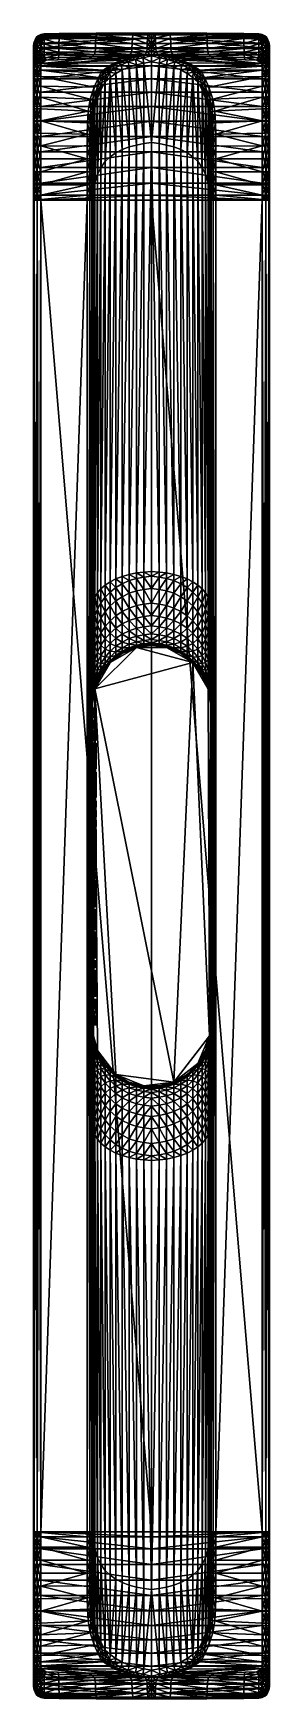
# Model space of a CAD drawing. Header units: millimetres. Extents: x 1354 to 2718, y 1166 to 1618.
# Drawn here: x 1353.6 to 1417.6, y 1165.7 to 1617.9 of the extents above.
import ezdxf

# ---------------------------------------------------------------- set-up
doc = ezdxf.new("R2010")
doc.units = ezdxf.units.MM

msp = doc.modelspace()

# ---------------------------------------------------------------- meshes
mesh = msp.add_polyface()
corners = [(1353.64, 1610.36, 399.57), (1353.64, 1612.32, 397.63), (1353.64, 1611, 396.53), (1353.7, 1612.28, 395.1), (1353.7, 1610.93, 394.05), (1353.7, 1613.64, 396.15), (1356.53, 1613.65, 391.09), (1355.53, 1613.42, 391.33), (1355.53, 1614.77, 392.34), (1354.75, 1614.4, 392.76), (1354.75, 1613.05, 391.74), (1354.2, 1612.52, 392.31), (1354.2, 1613.88, 393.33), (1353.87, 1613.21, 394.07), (1353.87, 1611.85, 393.05), (1353.87, 1614.57, 395.1), (1356.03, 1611.06, 390.64), (1355.66, 1611.7, 390.31), (1356.61, 1611.92, 390.08), (1355.46, 1610.79, 390.93), (1354.93, 1611.35, 390.69), (1355.08, 1610.41, 391.34), (1354.42, 1610.86, 391.22), (1356.17, 1610.31, 391.44), (1354.64, 1612.01, 401.13), (1353.89, 1611.83, 400.95), (1353.89, 1608.9, 403.45), (1355.64, 1612, 401.14), (1354.64, 1609.07, 403.63), (1354.64, 1614.01, 399.12), (1353.89, 1613.84, 398.93), (1355.64, 1613.98, 399.15), (1353.64, 1613.27, 398.43), (1353.7, 1614.62, 396.91), (1353.64, 1611.27, 400.43), (1356.53, 1612.67, 390.35), (1355.53, 1612.45, 390.6), (1354.75, 1612.07, 391), (1354.2, 1611.54, 391.58), (1353.87, 1610.86, 392.31)]
mesh.append_faces([[corners[k] for k in face] for face in [(0, 1, 2), (2, 3, 4), (1, 5, 3), (3, 2, 1), (6, 7, 8), (9, 8, 7), (7, 10, 9), (10, 11, 12), (12, 9, 10), (13, 12, 11), (11, 14, 13), (12, 13, 15), (13, 3, 5), (5, 15, 13), (14, 4, 3), (3, 13, 14), (16, 17, 18), (19, 20, 17), (17, 16, 19), (21, 22, 20), (20, 19, 21), (23, 19, 16), (24, 25, 26), (27, 24, 28), (29, 30, 25), (25, 24, 29), (24, 27, 31), (31, 29, 24), (32, 33, 5), (5, 1, 32), (33, 32, 30), (32, 34, 25), (25, 30, 32), (1, 0, 34), (34, 32, 1), (35, 36, 7), (7, 6, 35), (18, 17, 36), (36, 35, 18), (37, 38, 11), (11, 10, 37), (20, 22, 38), (38, 37, 20), (37, 36, 17), (17, 20, 37), (10, 7, 36), (36, 37, 10), (15, 5, 33), (4, 14, 39), (39, 38, 22), (14, 11, 38), (38, 39, 14)]], dxfattribs={"vtx2": -1})
mesh = msp.add_polyface()
corners = [(1356.53, 1615, 392.1), (1355.53, 1614.77, 392.34), (1355.53, 1616.12, 393.36), (1356.53, 1616.34, 393.11), (1356.53, 1613.65, 391.09), (1354.75, 1615.75, 393.77), (1354.75, 1614.4, 392.76), (1354.2, 1613.88, 393.33), (1354.2, 1615.23, 394.35), (1353.87, 1614.57, 395.1), (1354.69, 1615.32, 397.62), (1353.95, 1615.19, 397.39), (1353.89, 1613.84, 398.93), (1354.64, 1614.01, 399.12), (1355.64, 1613.98, 399.15), (1355.68, 1615.23, 397.72), (1354.83, 1616.16, 396.66), (1354.11, 1616.1, 396.35), (1355.08, 1616.68, 396.06), (1354.42, 1616.73, 395.63), (1355.79, 1615.96, 396.89), (1355.95, 1616.35, 396.44), (1355.46, 1617.06, 395.63), (1354.93, 1617.21, 395.09), (1356.03, 1617.31, 395.34), (1355.66, 1617.54, 394.7), (1356.17, 1616.59, 396.17), (1356.53, 1616.73, 396.01), (1356.83, 1617.47, 395.16), (1356.61, 1617.75, 394.47), (1353.7, 1614.62, 396.91), (1356.53, 1617.32, 393.84), (1355.53, 1617.1, 394.09), (1354.75, 1616.73, 394.51), (1354.2, 1616.21, 395.09), (1353.87, 1615.55, 395.84)]
mesh.append_faces([[corners[k] for k in face] for face in [(27, 21, 15)]], dxfattribs={"vtx0": -1, "vtx1": -1, "vtx2": -1})
mesh.append_faces([[corners[k] for k in face] for face in [(0, 1, 2), (2, 3, 0), (1, 0, 4), (5, 2, 1), (1, 6, 5), (6, 7, 8), (8, 5, 6), (9, 8, 7), (10, 11, 12), (12, 13, 10), (13, 14, 15), (15, 10, 13), (16, 17, 11), (11, 10, 16), (18, 19, 17), (17, 16, 18), (16, 20, 21), (21, 18, 16), (10, 15, 20), (20, 16, 10), (22, 23, 19), (19, 18, 22), (24, 25, 23), (23, 22, 24), (22, 26, 27), (27, 24, 22), (18, 21, 26), (26, 22, 18), (28, 29, 25), (25, 24, 28), (12, 11, 30), (31, 32, 25), (25, 29, 31), (3, 2, 32), (32, 31, 3), (33, 32, 2), (2, 5, 33), (23, 25, 32), (32, 33, 23), (33, 34, 19), (19, 23, 33), (5, 8, 34), (34, 33, 5), (35, 34, 8), (8, 9, 35), (17, 19, 34), (34, 35, 17), (35, 30, 11), (11, 17, 35), (30, 35, 9), (27, 26, 21), (21, 20, 15)]], dxfattribs={"vtx2": -1})
mesh = msp.add_polyface()
corners = [(1370.51, 1615.14, 391.93), (1360.58, 1615.11, 391.97), (1360.6, 1616.45, 392.98), (1370.57, 1616.49, 392.94), (1370.46, 1613.8, 390.92), (1360.57, 1613.76, 390.96), (1356.53, 1615, 392.1), (1356.53, 1613.65, 391.09), (1356.53, 1616.34, 393.11), (1356.83, 1611.23, 390.46), (1356.61, 1611.92, 390.08), (1360.53, 1612.04, 389.96), (1360.46, 1611.36, 390.32), (1356.03, 1611.06, 390.64), (1356.53, 1610.46, 391.29), (1357.12, 1610.57, 391.16), (1369.53, 1611.51, 390.16), (1370.18, 1612.1, 389.89), (1368.67, 1610.99, 390.72), (1360.37, 1610.73, 391), (1376.31, 1611.05, 390.65), (1378.65, 1611.63, 390.03), (1360.75, 1617.56, 395.05), (1360.65, 1617.86, 394.35), (1356.61, 1617.75, 394.47), (1356.83, 1617.47, 395.16), (1357.12, 1616.84, 395.88), (1360.89, 1616.91, 395.8), (1356.03, 1617.31, 395.34), (1356.53, 1616.73, 396.01), (1370.69, 1617.59, 395.02), (1370.65, 1617.89, 394.31), (1370.74, 1616.94, 395.77), (1370.42, 1612.83, 390.19), (1360.56, 1612.79, 390.23), (1379.86, 1612.13, 389.85), (1370.61, 1617.46, 393.67), (1360.61, 1617.43, 393.71), (1356.53, 1617.32, 393.84), (1356.53, 1612.67, 390.35), (1385.64, 1612, 401.14), (1355.64, 1612, 401.14), (1355.64, 1609.07, 403.63), (1385.64, 1613.98, 399.16), (1355.64, 1613.98, 399.15), (1380.42, 1616.38, 396.41), (1355.68, 1615.23, 397.72), (1384.64, 1616.54, 396.22)]
mesh.append_faces([[corners[k] for k in face] for face in [(45, 27, 29), (45, 29, 46)]], dxfattribs={"vtx0": -1, "vtx1": -1, "vtx2": -1})
mesh.append_faces([[corners[k] for k in face] for face in [(47, 46, 44)]], dxfattribs={"vtx0": -1, "vtx2": -1})
mesh.append_faces([[corners[k] for k in face] for face in [(0, 1, 2), (2, 3, 0), (4, 5, 1), (1, 0, 4), (6, 1, 5), (5, 7, 6), (8, 2, 1), (1, 6, 8), (9, 10, 11), (11, 12, 9), (10, 9, 13), (14, 13, 9), (15, 9, 12), (16, 12, 11), (11, 17, 16), (18, 19, 12), (12, 16, 18), (20, 18, 16), (21, 16, 17), (22, 23, 24), (24, 25, 22), (25, 26, 27), (27, 22, 25), (28, 29, 26), (26, 25, 28), (30, 31, 23), (23, 22, 30), (22, 27, 32), (32, 30, 22), (33, 34, 5), (5, 4, 33), (17, 11, 34), (34, 33, 17), (35, 17, 33), (36, 37, 23), (23, 31, 36), (3, 2, 37), (37, 36, 3), (38, 37, 2), (2, 8, 38), (24, 23, 37), (37, 38, 24), (39, 34, 11), (11, 10, 39), (7, 5, 34), (34, 39, 7), (40, 41, 42), (43, 44, 41), (45, 32, 27), (27, 26, 29)]], dxfattribs={"vtx2": -1})
mesh = msp.add_polyface()
corners = [(1370.51, 1615.14, 391.93), (1380.45, 1615.14, 391.93), (1380.36, 1613.8, 390.92), (1370.46, 1613.8, 390.92), (1370.57, 1616.49, 392.94), (1380.53, 1616.49, 392.94), (1379.86, 1612.13, 389.85), (1383.91, 1612.14, 389.84), (1382.44, 1611.67, 389.99), (1370.18, 1612.1, 389.89), (1378.65, 1611.63, 390.03), (1380.66, 1617.59, 395.02), (1380.63, 1617.89, 394.31), (1370.65, 1617.89, 394.31), (1370.69, 1617.59, 395.02), (1370.74, 1616.94, 395.77), (1380.42, 1616.38, 396.41), (1384.64, 1617.59, 395.02), (1384.64, 1617.89, 394.31), (1385.64, 1617.59, 395.02), (1385.64, 1617.89, 394.31), (1384.64, 1616.54, 396.22), (1385.64, 1616.54, 396.22), (1384.51, 1615.14, 391.93), (1385.64, 1615.14, 391.93), (1385.64, 1613.8, 390.92), (1384.46, 1613.8, 390.92), (1384.57, 1616.49, 392.94), (1385.64, 1616.49, 392.94), (1370.42, 1612.83, 390.19), (1380.3, 1612.83, 390.19), (1370.61, 1617.46, 393.67), (1380.59, 1617.46, 393.67), (1384.61, 1617.46, 393.67), (1385.64, 1617.46, 393.67), (1384.42, 1612.83, 390.19), (1385.64, 1612.83, 390.19), (1385.64, 1611.76, 389.69), (1355.64, 1612, 401.14), (1385.64, 1612, 401.14), (1385.64, 1613.98, 399.16), (1355.68, 1615.23, 397.72), (1355.64, 1613.98, 399.15)]
mesh.append_faces([[corners[k] for k in face] for face in [(40, 21, 42)]], dxfattribs={"vtx0": -1, "vtx1": -1})
mesh.append_faces([[corners[k] for k in face] for face in [(21, 16, 41)]], dxfattribs={"vtx1": -1, "vtx2": -1})
mesh.append_faces([[corners[k] for k in face] for face in [(0, 1, 2), (2, 3, 0), (4, 5, 1), (1, 0, 4), (6, 7, 8), (9, 6, 10), (11, 12, 13), (13, 14, 11), (14, 15, 16), (16, 11, 14), (17, 18, 12), (12, 11, 17), (19, 20, 18), (18, 17, 19), (17, 21, 22), (22, 19, 17), (11, 16, 21), (21, 17, 11), (23, 24, 25), (25, 26, 23), (27, 28, 24), (24, 23, 27), (23, 1, 5), (5, 27, 23), (26, 2, 1), (1, 23, 26), (29, 30, 6), (3, 2, 30), (30, 29, 3), (31, 32, 5), (5, 4, 31), (13, 12, 32), (32, 31, 13), (33, 34, 28), (28, 27, 33), (18, 20, 34), (34, 33, 18), (33, 32, 12), (12, 18, 33), (27, 5, 32), (32, 33, 27), (35, 30, 2), (2, 26, 35), (7, 6, 30), (30, 35, 7), (35, 36, 37), (37, 7, 35), (26, 25, 36), (36, 35, 26), (38, 39, 40), (40, 22, 21)]], dxfattribs={"vtx2": -1})
mesh = msp.add_polyface()
corners = [(1400.77, 1615.14, 391.93), (1400.83, 1613.8, 390.92), (1390.92, 1613.8, 390.92), (1390.84, 1615.14, 391.93), (1400.72, 1616.49, 392.94), (1390.76, 1616.49, 392.94), (1388.85, 1611.67, 389.99), (1387.38, 1612.14, 389.84), (1391.42, 1612.13, 389.85), (1392.64, 1611.63, 390.03), (1401.11, 1612.1, 389.89), (1390.63, 1617.59, 395.02), (1400.59, 1617.59, 395.02), (1400.64, 1617.89, 394.31), (1390.65, 1617.89, 394.31), (1390.87, 1616.38, 396.41), (1400.55, 1616.94, 395.77), (1386.64, 1617.59, 395.02), (1386.65, 1617.89, 394.31), (1385.64, 1617.59, 395.02), (1385.64, 1617.89, 394.31), (1385.64, 1616.54, 396.22), (1386.64, 1616.54, 396.22), (1386.77, 1615.14, 391.93), (1386.83, 1613.8, 390.92), (1385.64, 1613.8, 390.92), (1385.64, 1615.14, 391.93), (1386.72, 1616.49, 392.94), (1385.64, 1616.49, 392.94), (1390.98, 1612.83, 390.19), (1400.87, 1612.83, 390.19), (1400.68, 1617.46, 393.67), (1390.69, 1617.46, 393.67), (1386.68, 1617.46, 393.67), (1385.64, 1617.46, 393.67), (1386.87, 1612.83, 390.19), (1385.64, 1611.76, 389.69), (1385.64, 1612.83, 390.19), (1385.64, 1613.98, 399.16), (1385.64, 1612, 401.14), (1415.64, 1612, 401.14), (1415.61, 1615.23, 397.72), (1415.64, 1613.98, 399.15)]
mesh.append_faces([[corners[k] for k in face] for face in [(38, 22, 21)]], dxfattribs={"vtx0": -1})
mesh.append_faces([[corners[k] for k in face] for face in [(41, 15, 22)]], dxfattribs={"vtx0": -1, "vtx2": -1})
mesh.append_faces([[corners[k] for k in face] for face in [(38, 42, 22)]], dxfattribs={"vtx1": -1, "vtx2": -1})
mesh.append_faces([[corners[k] for k in face] for face in [(0, 1, 2), (2, 3, 0), (4, 0, 3), (3, 5, 4), (6, 7, 8), (9, 8, 10), (11, 12, 13), (13, 14, 11), (12, 11, 15), (15, 16, 12), (17, 11, 14), (14, 18, 17), (19, 17, 18), (18, 20, 19), (17, 19, 21), (21, 22, 17), (11, 17, 22), (22, 15, 11), (23, 24, 25), (25, 26, 23), (27, 23, 26), (26, 28, 27), (23, 27, 5), (5, 3, 23), (24, 23, 3), (3, 2, 24), (8, 29, 30), (1, 30, 29), (29, 2, 1), (31, 4, 5), (5, 32, 31), (13, 31, 32), (32, 14, 13), (33, 27, 28), (28, 34, 33), (18, 33, 34), (34, 20, 18), (33, 18, 14), (14, 32, 33), (27, 33, 32), (32, 5, 27), (35, 24, 2), (2, 29, 35), (7, 35, 29), (29, 8, 7), (35, 7, 36), (36, 37, 35), (24, 35, 37), (37, 25, 24), (38, 39, 40)]], dxfattribs={"vtx2": -1})
mesh = msp.add_polyface()
corners = [(1400.77, 1615.14, 391.93), (1400.72, 1616.49, 392.94), (1410.69, 1616.45, 392.98), (1410.7, 1615.11, 391.97), (1400.83, 1613.8, 390.92), (1410.72, 1613.76, 390.96), (1414.76, 1615, 392.1), (1414.76, 1613.65, 391.09), (1414.76, 1616.34, 393.11), (1414.46, 1611.23, 390.46), (1410.83, 1611.36, 390.32), (1410.76, 1612.04, 389.96), (1414.68, 1611.92, 390.08), (1415.26, 1611.06, 390.64), (1414.76, 1610.46, 391.29), (1414.16, 1610.57, 391.16), (1401.76, 1611.51, 390.16), (1401.11, 1612.1, 389.89), (1402.62, 1610.99, 390.72), (1410.92, 1610.73, 391), (1394.98, 1611.05, 390.65), (1392.64, 1611.63, 390.03), (1410.54, 1617.56, 395.05), (1414.46, 1617.47, 395.16), (1414.68, 1617.75, 394.47), (1410.64, 1617.86, 394.35), (1410.4, 1616.91, 395.8), (1414.16, 1616.84, 395.88), (1415.26, 1617.31, 395.34), (1414.76, 1616.73, 396.01), (1400.59, 1617.59, 395.02), (1400.64, 1617.89, 394.31), (1400.55, 1616.94, 395.77), (1400.87, 1612.83, 390.19), (1410.73, 1612.79, 390.23), (1391.42, 1612.13, 389.85), (1400.68, 1617.46, 393.67), (1410.68, 1617.43, 393.71), (1414.76, 1617.32, 393.84), (1414.76, 1612.67, 390.35), (1415.64, 1609.07, 403.63), (1415.64, 1612, 401.14), (1385.64, 1612, 401.14), (1415.64, 1613.98, 399.15), (1385.64, 1613.98, 399.16), (1390.87, 1616.38, 396.41), (1415.61, 1615.23, 397.72), (1386.64, 1616.54, 396.22)]
mesh.append_faces([[corners[k] for k in face] for face in [(29, 26, 45), (46, 29, 45)]], dxfattribs={"vtx0": -1, "vtx1": -1, "vtx2": -1})
mesh.append_faces([[corners[k] for k in face] for face in [(43, 46, 47)]], dxfattribs={"vtx1": -1, "vtx2": -1})
mesh.append_faces([[corners[k] for k in face] for face in [(0, 1, 2), (2, 3, 0), (4, 0, 3), (3, 5, 4), (6, 7, 5), (5, 3, 6), (8, 6, 3), (3, 2, 8), (9, 10, 11), (11, 12, 9), (13, 9, 12), (9, 13, 14), (10, 9, 15), (16, 17, 11), (11, 10, 16), (18, 16, 10), (10, 19, 18), (16, 18, 20), (17, 16, 21), (22, 23, 24), (24, 25, 22), (23, 22, 26), (26, 27, 23), (28, 23, 27), (27, 29, 28), (30, 22, 25), (25, 31, 30), (22, 30, 32), (32, 26, 22), (33, 4, 5), (5, 34, 33), (17, 33, 34), (34, 11, 17), (33, 17, 35), (36, 31, 25), (25, 37, 36), (1, 36, 37), (37, 2, 1), (38, 8, 2), (2, 37, 38), (24, 38, 37), (37, 25, 24), (39, 12, 11), (11, 34, 39), (7, 39, 34), (34, 5, 7), (40, 41, 42), (41, 43, 44), (29, 27, 26), (26, 32, 45)]], dxfattribs={"vtx2": -1})
mesh = msp.add_polyface()
corners = [(1414.76, 1615, 392.1), (1414.76, 1616.34, 393.11), (1415.76, 1616.12, 393.36), (1415.76, 1614.77, 392.34), (1414.76, 1613.65, 391.09), (1416.53, 1615.75, 393.77), (1416.53, 1614.4, 392.76), (1417.09, 1615.23, 394.35), (1417.09, 1613.88, 393.33), (1417.42, 1614.57, 395.1), (1416.6, 1615.32, 397.62), (1416.64, 1614.01, 399.12), (1417.39, 1613.84, 398.93), (1417.34, 1615.19, 397.39), (1415.61, 1615.23, 397.72), (1415.64, 1613.98, 399.15), (1416.46, 1616.16, 396.66), (1417.18, 1616.1, 396.35), (1416.21, 1616.68, 396.06), (1416.87, 1616.73, 395.63), (1415.33, 1616.35, 396.44), (1415.5, 1615.96, 396.89), (1415.83, 1617.06, 395.63), (1416.36, 1617.21, 395.09), (1415.26, 1617.31, 395.34), (1415.63, 1617.54, 394.7), (1414.76, 1616.73, 396.01), (1415.12, 1616.59, 396.17), (1414.46, 1617.47, 395.16), (1414.68, 1617.75, 394.47), (1417.59, 1614.62, 396.91), (1414.76, 1617.32, 393.84), (1415.76, 1617.1, 394.09), (1416.53, 1616.73, 394.51), (1417.09, 1616.21, 395.09), (1417.42, 1615.55, 395.84)]
mesh.append_faces([[corners[k] for k in face] for face in [(14, 20, 26)]], dxfattribs={"vtx0": -1, "vtx1": -1, "vtx2": -1})
mesh.append_faces([[corners[k] for k in face] for face in [(0, 1, 2), (2, 3, 0), (4, 0, 3), (5, 6, 3), (3, 2, 5), (6, 5, 7), (7, 8, 6), (8, 7, 9), (10, 11, 12), (12, 13, 10), (11, 10, 14), (14, 15, 11), (16, 10, 13), (13, 17, 16), (18, 16, 17), (17, 19, 18), (16, 18, 20), (20, 21, 16), (10, 16, 21), (21, 14, 10), (22, 18, 19), (19, 23, 22), (24, 22, 23), (23, 25, 24), (22, 24, 26), (26, 27, 22), (18, 22, 27), (27, 20, 18), (28, 24, 25), (25, 29, 28), (30, 13, 12), (31, 29, 25), (25, 32, 31), (1, 31, 32), (32, 2, 1), (33, 5, 2), (2, 32, 33), (23, 33, 32), (32, 25, 23), (33, 23, 19), (19, 34, 33), (5, 33, 34), (34, 7, 5), (35, 9, 7), (7, 34, 35), (17, 35, 34), (34, 19, 17), (35, 17, 13), (13, 30, 35), (9, 35, 30), (14, 21, 20), (20, 27, 26)]], dxfattribs={"vtx2": -1})
mesh = msp.add_polyface()
corners = [(1417.64, 1611, 396.53), (1417.64, 1612.32, 397.63), (1417.64, 1610.36, 399.57), (1417.59, 1610.93, 394.05), (1417.59, 1612.28, 395.1), (1417.59, 1613.64, 396.15), (1415.76, 1614.77, 392.34), (1415.76, 1613.42, 391.33), (1414.76, 1613.65, 391.09), (1416.53, 1614.4, 392.76), (1416.53, 1613.05, 391.74), (1417.09, 1613.88, 393.33), (1417.09, 1612.52, 392.31), (1417.42, 1613.21, 394.07), (1417.42, 1611.85, 393.05), (1417.42, 1614.57, 395.1), (1414.68, 1611.92, 390.08), (1415.63, 1611.7, 390.31), (1415.26, 1611.06, 390.64), (1415.83, 1610.79, 390.93), (1416.36, 1611.35, 390.69), (1416.21, 1610.41, 391.34), (1416.87, 1610.86, 391.22), (1415.12, 1610.31, 391.44), (1417.39, 1608.9, 403.45), (1417.39, 1611.83, 400.95), (1416.64, 1612.01, 401.13), (1416.64, 1609.07, 403.63), (1415.64, 1612, 401.14), (1416.64, 1614.01, 399.12), (1417.39, 1613.84, 398.93), (1415.64, 1613.98, 399.15), (1417.64, 1611.27, 400.43), (1417.64, 1613.27, 398.43), (1417.59, 1614.62, 396.91), (1414.76, 1612.67, 390.35), (1415.76, 1612.45, 390.6), (1416.53, 1612.07, 391), (1417.09, 1611.54, 391.58), (1417.42, 1610.86, 392.31)]
mesh.append_faces([[corners[k] for k in face] for face in [(0, 1, 2), (3, 4, 0), (1, 0, 4), (4, 5, 1), (6, 7, 8), (9, 10, 7), (7, 6, 9), (10, 9, 11), (11, 12, 10), (13, 14, 12), (12, 11, 13), (15, 13, 11), (13, 15, 5), (5, 4, 13), (14, 13, 4), (4, 3, 14), (16, 17, 18), (19, 18, 17), (17, 20, 19), (21, 19, 20), (20, 22, 21), (18, 19, 23), (24, 25, 26), (27, 26, 28), (29, 26, 25), (25, 30, 29), (26, 29, 31), (31, 28, 26), (32, 25, 24), (33, 1, 5), (5, 34, 33), (30, 33, 34), (33, 30, 25), (25, 32, 33), (1, 33, 32), (32, 2, 1), (35, 8, 7), (7, 36, 35), (16, 35, 36), (36, 17, 16), (37, 10, 12), (12, 38, 37), (20, 37, 38), (38, 22, 20), (37, 20, 17), (17, 36, 37), (10, 37, 36), (36, 7, 10), (34, 5, 15), (39, 14, 3), (22, 38, 39), (14, 39, 38), (38, 12, 14)]], dxfattribs={"vtx2": -1})
mesh = msp.add_polyface()
corners = [(1353.64, 1606.33, 400.71), (1353.64, 1609.1, 398.39), (1353.64, 1607.83, 397.2), (1353.64, 1607.52, 401.97), (1353.64, 1610.36, 399.57), (1353.64, 1611, 396.53), (1353.64, 1609.68, 395.42), (1353.7, 1610.93, 394.05), (1355.46, 1610.79, 390.93), (1356.17, 1610.31, 391.44), (1355.95, 1610.07, 391.7), (1355.08, 1610.41, 391.34), (1356.03, 1611.06, 390.64), (1356.53, 1610.46, 391.29), (1354.83, 1609.86, 391.92), (1354.11, 1610.21, 391.91), (1354.42, 1610.86, 391.22), (1354.69, 1609.06, 392.78), (1353.95, 1609.33, 392.86), (1355.79, 1609.66, 392.14), (1355.68, 1608.97, 392.88), (1354.64, 1607.91, 394.01), (1353.89, 1608.13, 394.14), (1354.64, 1606.17, 395.66), (1353.89, 1606.36, 395.83), (1355.64, 1607.88, 394.04), (1355.64, 1606.16, 395.67), (1354.64, 1609.07, 403.63), (1353.89, 1608.9, 403.45), (1353.89, 1605.41, 406.03), (1354.64, 1605.57, 406.23), (1354.64, 1612.01, 401.13), (1355.64, 1609.07, 403.63), (1355.64, 1612, 401.14), (1355.64, 1605.57, 406.23), (1353.64, 1605.14, 399.44), (1353.64, 1606.92, 396.35), (1353.64, 1608.37, 402.89), (1353.64, 1611.27, 400.43), (1353.89, 1611.83, 400.95), (1353.64, 1604.93, 405.44), (1353.64, 1608.72, 394.62), (1353.7, 1609.95, 393.29), (1353.87, 1610.86, 392.31), (1357.12, 1610.57, 391.16)]
mesh.append_faces([[corners[k] for k in face] for face in [(19, 9, 44)]], dxfattribs={"vtx0": -1, "vtx1": -1, "vtx2": -1})
mesh.append_faces([[corners[k] for k in face] for face in [(0, 1, 2), (3, 4, 1), (1, 0, 3), (5, 1, 4), (6, 2, 1), (1, 5, 6), (7, 6, 5), (8, 9, 10), (10, 11, 8), (12, 13, 9), (14, 15, 16), (16, 11, 14), (17, 18, 15), (15, 14, 17), (14, 19, 20), (20, 17, 14), (11, 10, 19), (19, 14, 11), (21, 22, 18), (18, 17, 21), (23, 24, 22), (22, 21, 23), (21, 25, 26), (26, 23, 21), (17, 20, 25), (25, 21, 17), (27, 28, 29), (29, 30, 27), (28, 27, 31), (27, 32, 33), (30, 34, 32), (32, 27, 30), (35, 2, 36), (37, 38, 4), (4, 3, 37), (28, 39, 38), (38, 37, 28), (29, 28, 37), (40, 37, 3), (41, 36, 2), (2, 6, 41), (22, 24, 36), (36, 41, 22), (41, 42, 18), (18, 22, 41), (6, 7, 42), (42, 41, 6), (43, 42, 7), (15, 18, 42), (42, 43, 15), (16, 15, 43), (19, 10, 9)]], dxfattribs={"vtx2": -1})
mesh = msp.add_polyface()
corners = [(1383.57, 1609.79, 389.78), (1381.54, 1609.35, 390.26), (1381.28, 1610.75, 390.42), (1383.29, 1611.2, 389.94), (1383.57, 1587.96, 387.37), (1385.64, 1610.16, 389.39), (1385.64, 1588.28, 386.99), (1385.64, 1611.76, 389.69), (1379.57, 1608.74, 390.9), (1377.71, 1607.96, 391.74), (1377.46, 1609.37, 391.9), (1379.32, 1610.15, 391.06), (1379.57, 1587.03, 388.48), (1381.54, 1587.56, 387.83), (1375.99, 1606.97, 392.79), (1374.44, 1605.86, 394.03), (1374.32, 1607.38, 394.03), (1375.74, 1608.38, 392.95), (1375.99, 1585.45, 390.39), (1377.71, 1586.33, 389.33), (1373.07, 1583.11, 393.07), (1373.1, 1604.69, 395.43), (1373.39, 1606.56, 394.95), (1382.44, 1611.67, 389.99), (1380.51, 1611.22, 390.47), (1383.91, 1612.14, 389.84), (1378.65, 1611.63, 390.03), (1379.86, 1612.13, 389.85), (1376.31, 1611.05, 390.65), (1372.86, 1607.18, 394.79), (1373.63, 1607.89, 394.03), (1374.99, 1608.85, 393), (1376.71, 1609.84, 391.95), (1373.99, 1608.85, 393), (1375.71, 1609.84, 391.95), (1372.64, 1607.89, 394.03), (1378.57, 1610.62, 391.11), (1377.57, 1610.62, 391.11), (1369.53, 1611.51, 390.16), (1368.67, 1610.99, 390.72), (1355.64, 1601.88, 408.54), (1385.64, 1601.88, 408.54), (1385.64, 1605.57, 406.24), (1355.64, 1598.01, 410.54), (1385.64, 1598.01, 410.54), (1355.64, 1609.07, 403.63), (1385.64, 1609.07, 403.64), (1385.64, 1612, 401.14), (1355.64, 1605.57, 406.23)]
mesh.append_faces([[corners[k] for k in face] for face in [(0, 1, 2), (2, 3, 0), (1, 0, 4), (0, 5, 6), (3, 7, 5), (5, 0, 3), (8, 9, 10), (10, 11, 8), (9, 8, 12), (8, 1, 13), (11, 2, 1), (1, 8, 11), (14, 15, 16), (16, 17, 14), (15, 14, 18), (14, 9, 19), (17, 10, 9), (9, 14, 17), (20, 21, 15), (21, 22, 16), (16, 15, 21), (23, 3, 2), (2, 24, 23), (25, 7, 3), (3, 23, 25), (23, 26, 27), (24, 28, 26), (26, 23, 24), (29, 30, 16), (16, 22, 29), (31, 32, 10), (10, 17, 31), (33, 34, 32), (32, 31, 33), (31, 30, 35), (35, 33, 31), (17, 16, 30), (30, 31, 17), (36, 24, 2), (2, 11, 36), (37, 28, 24), (24, 36, 37), (36, 32, 34), (34, 37, 36), (11, 10, 32), (32, 36, 11), (38, 26, 28), (39, 28, 37), (40, 41, 42), (43, 44, 41), (45, 46, 47), (48, 42, 46)]], dxfattribs={"vtx2": -1})
mesh = msp.add_polyface()
corners = [(1373.1, 1604.69, 395.43), (1372.31, 1604.8, 396.45), (1372.72, 1605.99, 395.67), (1373.39, 1606.56, 394.95), (1371.91, 1602.52, 396.97), (1371.75, 1603.21, 397.32), (1370.99, 1600.3, 398.61), (1371.01, 1602.03, 398.51), (1370.32, 1597.82, 400.31), (1370.19, 1599.31, 400.4), (1369.79, 1600.04, 400.25), (1369.73, 1596.27, 402.19), (1369.18, 1596.75, 402.23), (1368.45, 1596.78, 402.21), (1368.99, 1600.01, 400.28), (1371.09, 1603.5, 397.79), (1372.18, 1605.96, 395.86), (1370.1, 1603.28, 397.95), (1371.25, 1605.91, 395.9), (1371.92, 1607.18, 394.79), (1372.64, 1607.89, 394.03), (1373.63, 1607.89, 394.03), (1372.86, 1607.18, 394.79), (1356.83, 1611.23, 390.46), (1357.12, 1610.57, 391.16), (1356.53, 1610.46, 391.29), (1360.46, 1611.36, 390.32), (1360.37, 1610.73, 391), (1355.64, 1597.36, 401.94), (1355.64, 1600.53, 400), (1355.64, 1603.58, 397.78), (1355.64, 1606.16, 395.67), (1355.64, 1607.88, 394.04), (1355.68, 1608.97, 392.88), (1373.99, 1608.85, 393), (1355.79, 1609.66, 392.14), (1375.71, 1609.84, 391.95), (1356.17, 1610.31, 391.44), (1368.67, 1610.99, 390.72), (1377.57, 1610.62, 391.11), (1385.64, 1605.57, 406.24), (1355.64, 1605.57, 406.23), (1355.64, 1601.88, 408.54), (1385.64, 1601.88, 408.54), (1355.64, 1598.01, 410.54), (1385.64, 1609.07, 403.64), (1355.64, 1609.07, 403.63)]
mesh.append_faces([[corners[k] for k in face] for face in [(18, 32, 19)]], dxfattribs={"vtx0": -1, "vtx1": -1})
mesh.append_faces([[corners[k] for k in face] for face in [(35, 24, 38), (35, 38, 39)]], dxfattribs={"vtx0": -1, "vtx1": -1, "vtx2": -1})
mesh.append_faces([[corners[k] for k in face] for face in [(36, 35, 39)]], dxfattribs={"vtx1": -1})
mesh.append_faces([[corners[k] for k in face] for face in [(0, 1, 2), (2, 3, 0), (4, 5, 1), (1, 0, 4), (6, 7, 5), (5, 4, 6), (8, 9, 7), (7, 6, 8), (10, 9, 11), (11, 12, 10), (12, 13, 14), (14, 10, 12), (11, 9, 8), (15, 1, 5), (5, 7, 15), (16, 2, 1), (1, 15, 16), (15, 17, 18), (18, 16, 15), (10, 14, 17), (17, 15, 10), (15, 7, 9), (9, 10, 15), (19, 20, 21), (21, 22, 19), (22, 16, 18), (18, 19, 22), (3, 2, 16), (16, 22, 3), (23, 24, 25), (26, 27, 24), (13, 28, 29), (29, 14, 13), (14, 29, 30), (30, 17, 14), (17, 30, 31), (31, 18, 17), (18, 31, 32), (32, 20, 19), (20, 32, 33), (33, 34, 20), (34, 33, 35), (35, 36, 34), (37, 25, 24), (24, 27, 38), (40, 41, 42), (43, 42, 44), (45, 46, 41)]], dxfattribs={"vtx2": -1})
mesh = msp.add_polyface()
corners = [(1387.71, 1609.79, 389.78), (1388, 1611.2, 389.94), (1390.01, 1610.75, 390.42), (1389.75, 1609.35, 390.26), (1387.71, 1587.96, 387.37), (1385.64, 1588.28, 386.99), (1385.64, 1610.16, 389.39), (1385.64, 1611.76, 389.69), (1391.71, 1608.74, 390.9), (1391.96, 1610.15, 391.06), (1393.82, 1609.37, 391.9), (1393.57, 1607.96, 391.74), (1391.71, 1587.03, 388.48), (1389.75, 1587.56, 387.83), (1395.3, 1606.97, 392.79), (1395.55, 1608.38, 392.95), (1396.97, 1607.38, 394.03), (1396.85, 1605.86, 394.03), (1395.3, 1585.45, 390.39), (1393.57, 1586.33, 389.33), (1398.19, 1604.69, 395.43), (1398.22, 1583.11, 393.07), (1397.9, 1606.56, 394.95), (1388.85, 1611.67, 389.99), (1390.78, 1611.22, 390.47), (1387.38, 1612.14, 389.84), (1391.42, 1612.13, 389.85), (1392.64, 1611.63, 390.03), (1394.98, 1611.05, 390.65), (1398.43, 1607.18, 394.79), (1397.66, 1607.89, 394.03), (1396.3, 1608.85, 393), (1394.57, 1609.84, 391.95), (1397.3, 1608.85, 393), (1395.57, 1609.84, 391.95), (1398.65, 1607.89, 394.03), (1392.71, 1610.62, 391.11), (1393.71, 1610.62, 391.11), (1401.76, 1611.51, 390.16), (1402.62, 1610.99, 390.72), (1385.64, 1605.57, 406.24), (1385.64, 1601.88, 408.54), (1415.64, 1601.88, 408.54), (1385.64, 1598.01, 410.54), (1415.64, 1598.01, 410.54), (1385.64, 1612, 401.14), (1385.64, 1609.07, 403.64), (1415.64, 1609.07, 403.63), (1415.64, 1605.57, 406.23)]
mesh.append_faces([[corners[k] for k in face] for face in [(0, 1, 2), (2, 3, 0), (4, 0, 3), (5, 6, 0), (1, 0, 6), (6, 7, 1), (8, 9, 10), (10, 11, 8), (12, 8, 11), (13, 3, 8), (9, 8, 3), (3, 2, 9), (14, 15, 16), (16, 17, 14), (18, 14, 17), (19, 11, 14), (15, 14, 11), (11, 10, 15), (17, 20, 21), (20, 17, 16), (16, 22, 20), (23, 24, 2), (2, 1, 23), (25, 23, 1), (1, 7, 25), (26, 27, 23), (24, 23, 27), (27, 28, 24), (29, 22, 16), (16, 30, 29), (31, 15, 10), (10, 32, 31), (33, 31, 32), (32, 34, 33), (31, 33, 35), (35, 30, 31), (15, 31, 30), (30, 16, 15), (36, 9, 2), (2, 24, 36), (37, 36, 24), (24, 28, 37), (36, 37, 34), (34, 32, 36), (9, 36, 32), (32, 10, 9), (28, 27, 38), (37, 28, 39), (40, 41, 42), (41, 43, 44), (45, 46, 47), (46, 40, 48)]], dxfattribs={"vtx2": -1})
mesh = msp.add_polyface()
corners = [(1398.19, 1604.69, 395.43), (1397.9, 1606.56, 394.95), (1398.57, 1605.99, 395.67), (1398.98, 1604.8, 396.45), (1399.37, 1602.52, 396.97), (1399.54, 1603.21, 397.32), (1400.3, 1600.3, 398.61), (1400.28, 1602.03, 398.51), (1400.97, 1597.82, 400.31), (1401.1, 1599.31, 400.4), (1401.5, 1600.04, 400.25), (1402.1, 1596.75, 402.23), (1401.55, 1596.27, 402.19), (1402.3, 1600.01, 400.28), (1402.84, 1596.78, 402.21), (1400.2, 1603.5, 397.79), (1399.11, 1605.96, 395.86), (1400.03, 1605.91, 395.9), (1401.19, 1603.28, 397.95), (1399.37, 1607.18, 394.79), (1398.43, 1607.18, 394.79), (1397.66, 1607.89, 394.03), (1398.65, 1607.89, 394.03), (1414.76, 1610.46, 391.29), (1414.16, 1610.57, 391.16), (1414.46, 1611.23, 390.46), (1410.92, 1610.73, 391), (1410.83, 1611.36, 390.32), (1415.64, 1600.53, 400), (1415.64, 1597.36, 401.94), (1415.64, 1603.58, 397.78), (1415.64, 1606.16, 395.67), (1415.64, 1607.88, 394.04), (1397.3, 1608.85, 393), (1415.61, 1608.97, 392.88), (1395.57, 1609.84, 391.95), (1415.5, 1609.66, 392.14), (1402.62, 1610.99, 390.72), (1415.12, 1610.31, 391.44), (1393.71, 1610.62, 391.11), (1415.64, 1601.88, 408.54), (1415.64, 1605.57, 406.23), (1385.64, 1605.57, 406.24), (1415.64, 1598.01, 410.54), (1385.64, 1601.88, 408.54), (1415.64, 1609.07, 403.63), (1385.64, 1609.07, 403.64)]
mesh.append_faces([[corners[k] for k in face] for face in [(17, 32, 31)]], dxfattribs={"vtx0": -1})
mesh.append_faces([[corners[k] for k in face] for face in [(37, 24, 36), (39, 37, 36)]], dxfattribs={"vtx0": -1, "vtx1": -1, "vtx2": -1})
mesh.append_faces([[corners[k] for k in face] for face in [(35, 39, 36)]], dxfattribs={"vtx1": -1})
mesh.append_faces([[corners[k] for k in face] for face in [(17, 19, 32)]], dxfattribs={"vtx1": -1, "vtx2": -1})
mesh.append_faces([[corners[k] for k in face] for face in [(0, 1, 2), (2, 3, 0), (4, 0, 3), (3, 5, 4), (6, 4, 5), (5, 7, 6), (8, 6, 7), (7, 9, 8), (10, 11, 12), (12, 9, 10), (11, 10, 13), (13, 14, 11), (8, 9, 12), (15, 7, 5), (5, 3, 15), (16, 15, 3), (3, 2, 16), (15, 16, 17), (17, 18, 15), (10, 15, 18), (18, 13, 10), (15, 10, 9), (9, 7, 15), (19, 20, 21), (21, 22, 19), (20, 19, 17), (17, 16, 20), (1, 20, 16), (16, 2, 1), (23, 24, 25), (24, 26, 27), (14, 13, 28), (28, 29, 14), (13, 18, 30), (30, 28, 13), (18, 17, 31), (31, 30, 18), (19, 22, 32), (22, 33, 34), (34, 32, 22), (33, 35, 36), (36, 34, 33), (37, 26, 24), (24, 23, 38), (40, 41, 42), (43, 40, 44), (41, 45, 46)]], dxfattribs={"vtx2": -1})
mesh = msp.add_polyface()
corners = [(1417.64, 1606.33, 400.71), (1417.64, 1605.14, 399.44), (1417.64, 1607.83, 397.2), (1417.64, 1609.1, 398.39), (1417.64, 1607.52, 401.97), (1417.64, 1610.36, 399.57), (1417.64, 1611, 396.53), (1417.64, 1609.68, 395.42), (1417.59, 1610.93, 394.05), (1415.83, 1610.79, 390.93), (1416.21, 1610.41, 391.34), (1415.33, 1610.07, 391.7), (1415.12, 1610.31, 391.44), (1414.76, 1610.46, 391.29), (1415.26, 1611.06, 390.64), (1416.46, 1609.86, 391.92), (1416.87, 1610.86, 391.22), (1417.18, 1610.21, 391.91), (1416.6, 1609.06, 392.78), (1417.34, 1609.33, 392.86), (1415.61, 1608.97, 392.88), (1415.5, 1609.66, 392.14), (1416.64, 1607.91, 394.01), (1417.39, 1608.13, 394.14), (1416.64, 1606.17, 395.66), (1417.39, 1606.36, 395.83), (1415.64, 1606.16, 395.67), (1415.64, 1607.88, 394.04), (1416.64, 1609.07, 403.63), (1416.64, 1605.57, 406.23), (1417.39, 1605.41, 406.03), (1417.39, 1608.9, 403.45), (1416.64, 1612.01, 401.13), (1415.64, 1612, 401.14), (1415.64, 1609.07, 403.63), (1415.64, 1605.57, 406.23), (1417.64, 1606.92, 396.35), (1417.64, 1608.38, 402.89), (1417.64, 1611.27, 400.43), (1417.64, 1604.93, 405.44), (1417.64, 1608.72, 394.62), (1417.59, 1609.95, 393.29), (1417.42, 1610.86, 392.31), (1414.16, 1610.57, 391.16)]
mesh.append_faces([[corners[k] for k in face] for face in [(43, 12, 21)]], dxfattribs={"vtx0": -1, "vtx1": -1, "vtx2": -1})
mesh.append_faces([[corners[k] for k in face] for face in [(0, 1, 2), (2, 3, 0), (4, 0, 3), (3, 5, 4), (5, 3, 6), (7, 6, 3), (3, 2, 7), (6, 7, 8), (9, 10, 11), (11, 12, 9), (12, 13, 14), (15, 10, 16), (16, 17, 15), (18, 15, 17), (17, 19, 18), (15, 18, 20), (20, 21, 15), (10, 15, 21), (21, 11, 10), (22, 18, 19), (19, 23, 22), (24, 22, 23), (23, 25, 24), (22, 24, 26), (26, 27, 22), (18, 22, 27), (27, 20, 18), (28, 29, 30), (30, 31, 28), (32, 28, 31), (33, 34, 28), (29, 28, 34), (34, 35, 29), (36, 2, 1), (37, 4, 5), (5, 38, 37), (31, 37, 38), (37, 31, 30), (4, 37, 39), (40, 7, 2), (2, 36, 40), (23, 40, 36), (36, 25, 23), (40, 23, 19), (19, 41, 40), (7, 40, 41), (41, 8, 7), (8, 41, 42), (17, 42, 41), (41, 19, 17), (42, 17, 16), (12, 11, 21)]], dxfattribs={"vtx2": -1})
mesh = msp.add_polyface()
corners = [(1353.64, 1596.9, 408.57), (1353.64, 1600.6, 406.67), (1353.64, 1599.62, 405.24), (1353.64, 1596.05, 407.07), (1353.64, 1598.64, 403.81), (1353.64, 1603.05, 403.12), (1353.64, 1601.96, 401.77), (1353.64, 1604.14, 404.46), (1353.64, 1606.33, 400.71), (1353.64, 1607.52, 401.97), (1353.64, 1605.14, 399.44), (1353.64, 1607.83, 397.2), (1354.64, 1603.58, 397.78), (1353.89, 1603.76, 397.97), (1353.89, 1606.36, 395.83), (1354.64, 1606.17, 395.66), (1354.64, 1600.53, 400), (1353.89, 1600.69, 400.2), (1355.64, 1603.58, 397.78), (1355.64, 1600.53, 400), (1355.64, 1606.16, 395.67), (1354.64, 1597.36, 401.94), (1353.89, 1597.5, 402.15), (1355.64, 1597.36, 401.94), (1354.64, 1601.88, 408.54), (1353.89, 1601.73, 408.33), (1353.89, 1597.89, 410.32), (1354.64, 1598.01, 410.54), (1354.64, 1605.57, 406.23), (1353.89, 1605.41, 406.03), (1355.64, 1601.88, 408.54), (1355.64, 1605.57, 406.23), (1355.64, 1598.01, 410.54), (1353.64, 1597.93, 402.78), (1353.64, 1601.17, 400.79), (1353.64, 1601.3, 407.7), (1353.64, 1604.93, 405.44), (1353.64, 1597.52, 409.66), (1353.64, 1604.28, 398.53), (1353.64, 1606.92, 396.35), (1353.64, 1608.37, 402.89)]
mesh.append_faces([[corners[k] for k in face] for face in [(0, 1, 2), (3, 2, 4), (2, 5, 6), (6, 4, 2), (1, 7, 5), (5, 2, 1), (8, 5, 7), (7, 9, 8), (10, 6, 5), (5, 8, 10), (11, 10, 8), (12, 13, 14), (14, 15, 12), (16, 17, 13), (13, 12, 16), (12, 18, 19), (19, 16, 12), (15, 20, 18), (18, 12, 15), (21, 22, 17), (17, 16, 21), (16, 19, 23), (23, 21, 16), (24, 25, 26), (26, 27, 24), (28, 29, 25), (25, 24, 28), (24, 30, 31), (31, 28, 24), (27, 32, 30), (30, 24, 27), (33, 34, 17), (17, 22, 33), (4, 6, 34), (34, 33, 4), (35, 36, 7), (7, 1, 35), (25, 29, 36), (36, 35, 25), (35, 37, 26), (26, 25, 35), (1, 0, 37), (37, 35, 1), (38, 34, 6), (6, 10, 38), (13, 17, 34), (34, 38, 13), (38, 39, 14), (14, 13, 38), (39, 38, 10), (40, 36, 29), (9, 7, 36)]], dxfattribs={"vtx2": -1})
mesh = msp.add_polyface()
corners = [(1383.57, 1587.96, 387.37), (1381.54, 1587.56, 387.83), (1381.54, 1609.35, 390.26), (1385.64, 1588.28, 386.99), (1383.57, 1609.79, 389.78), (1379.57, 1587.03, 388.48), (1377.71, 1586.33, 389.33), (1377.71, 1607.96, 391.74), (1379.57, 1608.74, 390.9), (1375.99, 1585.45, 390.39), (1374.43, 1584.38, 391.65), (1374.44, 1605.86, 394.03), (1375.99, 1606.97, 392.79), (1373.1, 1604.69, 395.43), (1373.07, 1583.11, 393.07), (1371.91, 1581.41, 394.63), (1371.91, 1602.52, 396.97), (1370.99, 1600.3, 398.61), (1370.99, 1579.52, 396.29), (1370.32, 1577.33, 398.03), (1370.32, 1597.82, 400.31), (1368.92, 1583.82, 406.93), (1369.46, 1583.77, 406.68), (1369.46, 1580.25, 407.23), (1368.92, 1587.24, 406.13), (1369.46, 1587.12, 405.91), (1369.18, 1596.75, 402.23), (1369.73, 1596.27, 402.19), (1369.53, 1593.15, 403.74), (1369.92, 1594.87, 402.03), (1369.71, 1591.9, 403.52), (1369.92, 1574.73, 399.79), (1369.64, 1571.08, 401.6), (1369.64, 1576.64, 406.76), (1369.64, 1580.16, 406.49), (1369.64, 1580.04, 405.5), (1369.64, 1576.58, 405.76), (1369.46, 1576.69, 407.51), (1369.64, 1583.63, 405.95), (1369.64, 1583.43, 404.97), (1369.64, 1586.79, 405.25), (1369.64, 1586.34, 404.38), (1369.64, 1589.38, 404.52), (1369.46, 1590.17, 404.95), (1369.64, 1588.32, 403.93), (1368.92, 1590.45, 405.1), (1368.99, 1593.58, 403.81), (1355.64, 1577.21, 415.7), (1385.64, 1577.21, 415.71), (1385.64, 1581.47, 415.35), (1355.64, 1585.71, 414.63), (1385.64, 1585.71, 414.64), (1385.64, 1589.9, 413.6), (1355.64, 1581.47, 415.34), (1355.64, 1594.01, 412.22), (1385.64, 1594.01, 412.23), (1385.64, 1598.01, 410.54), (1355.64, 1589.9, 413.59)]
mesh.append_faces([[corners[k] for k in face] for face in [(36, 39, 44)]], dxfattribs={"vtx0": -1, "vtx1": -1, "vtx2": -1})
mesh.append_faces([[corners[k] for k in face] for face in [(0, 1, 2), (3, 0, 4), (5, 6, 7), (1, 5, 8), (9, 10, 11), (6, 9, 12), (13, 14, 15), (15, 16, 13), (11, 10, 14), (17, 18, 19), (19, 20, 17), (16, 15, 18), (18, 17, 16), (21, 22, 23), (24, 25, 22), (26, 27, 28), (29, 30, 28), (28, 27, 29), (31, 32, 30), (30, 29, 31), (29, 20, 19), (19, 31, 29), (20, 29, 27), (33, 34, 35), (35, 36, 33), (37, 23, 34), (34, 33, 37), (38, 34, 23), (23, 22, 38), (39, 35, 34), (34, 38, 39), (38, 40, 41), (41, 39, 38), (22, 25, 40), (40, 38, 22), (42, 43, 28), (28, 30, 42), (40, 25, 43), (43, 42, 40), (42, 44, 41), (41, 40, 42), (30, 32, 44), (44, 42, 30), (45, 43, 25), (46, 28, 43), (47, 48, 49), (50, 51, 52), (53, 49, 51), (54, 55, 56), (57, 52, 55), (36, 35, 39), (39, 41, 44)]], dxfattribs={"vtx2": -1})
mesh = msp.add_polyface()
corners = [(1389.75, 1609.35, 390.26), (1389.75, 1587.56, 387.83), (1387.71, 1587.96, 387.37), (1387.71, 1609.79, 389.78), (1385.64, 1588.28, 386.99), (1393.57, 1607.96, 391.74), (1393.57, 1586.33, 389.33), (1391.71, 1587.03, 388.48), (1391.71, 1608.74, 390.9), (1396.85, 1605.86, 394.03), (1396.86, 1584.38, 391.65), (1395.3, 1585.45, 390.39), (1395.3, 1606.97, 392.79), (1398.19, 1604.69, 395.43), (1399.37, 1602.52, 396.97), (1399.38, 1581.41, 394.63), (1398.22, 1583.11, 393.07), (1400.3, 1600.3, 398.61), (1400.97, 1597.82, 400.31), (1400.97, 1577.33, 398.03), (1400.3, 1579.52, 396.29), (1401.82, 1583.77, 406.68), (1401.82, 1587.12, 405.91), (1402.36, 1587.24, 406.13), (1401.76, 1593.15, 403.74), (1401.55, 1596.27, 402.19), (1402.1, 1596.75, 402.23), (1401.37, 1594.87, 402.03), (1401.58, 1591.9, 403.52), (1401.37, 1574.73, 399.79), (1401.64, 1571.08, 401.6), (1401.64, 1576.64, 406.76), (1401.64, 1576.58, 405.76), (1401.64, 1580.04, 405.5), (1401.64, 1580.16, 406.49), (1401.82, 1576.69, 407.51), (1401.82, 1580.25, 407.23), (1401.64, 1583.63, 405.95), (1401.64, 1583.43, 404.97), (1401.64, 1586.34, 404.38), (1401.64, 1586.79, 405.25), (1401.64, 1589.38, 404.52), (1401.82, 1590.17, 404.95), (1401.64, 1588.32, 403.93), (1402.36, 1590.45, 405.1), (1402.3, 1593.58, 403.81), (1385.64, 1581.47, 415.35), (1385.64, 1577.21, 415.71), (1415.64, 1577.21, 415.7), (1385.64, 1589.9, 413.6), (1385.64, 1585.71, 414.64), (1415.64, 1585.71, 414.63), (1415.64, 1581.47, 415.34), (1385.64, 1598.01, 410.54), (1385.64, 1594.01, 412.23), (1415.64, 1594.01, 412.22), (1415.64, 1589.9, 413.59), (1401.64, 1572.75, 405.89)]
mesh.append_faces([[corners[k] for k in face] for face in [(38, 32, 57)]], dxfattribs={"vtx0": -1, "vtx1": -1, "vtx2": -1})
mesh.append_faces([[corners[k] for k in face] for face in [(0, 1, 2), (3, 2, 4), (5, 6, 7), (8, 7, 1), (9, 10, 11), (12, 11, 6), (13, 14, 15), (15, 16, 13), (16, 10, 9), (17, 18, 19), (19, 20, 17), (14, 17, 20), (20, 15, 14), (21, 22, 23), (24, 25, 26), (27, 25, 24), (24, 28, 27), (29, 27, 28), (28, 30, 29), (27, 29, 19), (19, 18, 27), (25, 27, 18), (31, 32, 33), (33, 34, 31), (35, 31, 34), (34, 36, 35), (37, 21, 36), (36, 34, 37), (38, 37, 34), (34, 33, 38), (37, 38, 39), (39, 40, 37), (21, 37, 40), (40, 22, 21), (41, 28, 24), (24, 42, 41), (40, 41, 42), (42, 22, 40), (41, 40, 39), (39, 43, 41), (28, 41, 43), (43, 30, 28), (22, 42, 44), (42, 24, 45), (46, 47, 48), (49, 50, 51), (50, 46, 52), (53, 54, 55), (54, 49, 56), (43, 39, 38), (38, 33, 32)]], dxfattribs={"vtx2": -1})
mesh = msp.add_polyface()
corners = [(1417.64, 1599.62, 405.24), (1417.64, 1600.6, 406.67), (1417.64, 1596.9, 408.57), (1417.64, 1596.05, 407.07), (1417.64, 1598.64, 403.81), (1417.64, 1601.96, 401.77), (1417.64, 1603.05, 403.12), (1417.64, 1604.14, 404.46), (1417.64, 1606.33, 400.71), (1417.64, 1607.52, 401.97), (1417.64, 1605.14, 399.44), (1416.64, 1603.58, 397.78), (1416.64, 1606.17, 395.66), (1417.39, 1606.36, 395.83), (1417.39, 1603.76, 397.97), (1416.64, 1600.53, 400), (1417.39, 1600.69, 400.2), (1415.64, 1600.53, 400), (1415.64, 1603.58, 397.78), (1415.64, 1606.16, 395.67), (1416.64, 1597.36, 401.94), (1417.39, 1597.5, 402.15), (1415.64, 1597.36, 401.94), (1416.64, 1601.88, 408.54), (1416.64, 1598.01, 410.54), (1417.39, 1597.89, 410.32), (1417.39, 1601.73, 408.33), (1416.64, 1605.57, 406.23), (1417.39, 1605.41, 406.03), (1415.64, 1605.57, 406.23), (1415.64, 1601.88, 408.54), (1415.64, 1598.01, 410.54), (1417.64, 1597.93, 402.78), (1417.64, 1601.17, 400.79), (1417.64, 1601.3, 407.7), (1417.64, 1604.93, 405.44), (1417.64, 1597.52, 409.66), (1417.64, 1604.28, 398.53), (1417.64, 1606.92, 396.35), (1417.64, 1608.38, 402.89)]
mesh.append_faces([[corners[k] for k in face] for face in [(0, 1, 2), (2, 3, 0), (4, 0, 3), (0, 4, 5), (5, 6, 0), (1, 0, 6), (6, 7, 1), (8, 9, 7), (7, 6, 8), (10, 8, 6), (6, 5, 10), (11, 12, 13), (13, 14, 11), (15, 11, 14), (14, 16, 15), (11, 15, 17), (17, 18, 11), (12, 11, 18), (18, 19, 12), (20, 15, 16), (16, 21, 20), (15, 20, 22), (22, 17, 15), (23, 24, 25), (25, 26, 23), (27, 23, 26), (26, 28, 27), (23, 27, 29), (29, 30, 23), (24, 23, 30), (30, 31, 24), (32, 21, 16), (16, 33, 32), (4, 32, 33), (33, 5, 4), (34, 1, 7), (7, 35, 34), (26, 34, 35), (35, 28, 26), (34, 26, 25), (25, 36, 34), (1, 34, 36), (36, 2, 1), (37, 10, 5), (5, 33, 37), (14, 37, 33), (33, 16, 14), (37, 14, 13), (13, 38, 37), (10, 37, 38), (28, 35, 39), (35, 7, 9)]], dxfattribs={"vtx2": -1})
mesh = msp.add_polyface()
corners = [(1353.64, 1584.77, 410.78), (1353.64, 1588.61, 409.85), (1353.64, 1588.05, 408.22), (1353.64, 1585.18, 412.45), (1353.64, 1589.17, 411.47), (1353.64, 1592.38, 408.61), (1353.64, 1593.08, 410.17), (1353.64, 1591.67, 407.04), (1353.64, 1596.05, 407.07), (1353.64, 1595.21, 405.57), (1353.64, 1596.9, 408.57), (1353.64, 1599.62, 405.24), (1353.64, 1598.64, 403.81), (1354.64, 1594.09, 403.6), (1353.89, 1594.22, 403.83), (1353.89, 1597.5, 402.15), (1354.64, 1597.36, 401.94), (1355.64, 1594.09, 403.6), (1354.64, 1590.74, 404.99), (1353.89, 1590.84, 405.22), (1354.64, 1587.31, 406.1), (1353.89, 1587.39, 406.34), (1355.64, 1587.31, 406.1), (1355.64, 1590.74, 404.99), (1354.64, 1589.9, 413.59), (1353.89, 1589.82, 413.36), (1353.89, 1585.65, 414.39), (1354.64, 1585.71, 414.63), (1354.64, 1594.01, 412.22), (1353.89, 1593.91, 412), (1354.64, 1598.01, 410.54), (1353.89, 1597.89, 410.32), (1355.64, 1598.01, 410.54), (1353.64, 1584.36, 409.11), (1353.64, 1587.64, 407.05), (1353.64, 1585.47, 413.66), (1353.64, 1589.57, 412.64), (1353.64, 1591.15, 405.91), (1353.64, 1594.59, 404.49), (1353.64, 1593.6, 411.31), (1353.64, 1597.52, 409.66), (1353.64, 1597.93, 402.78)]
mesh.append_faces([[corners[k] for k in face] for face in [(0, 1, 2), (3, 4, 1), (5, 1, 4), (4, 6, 5), (7, 2, 1), (1, 5, 7), (5, 8, 9), (9, 7, 5), (6, 10, 8), (8, 5, 6), (11, 8, 10), (12, 9, 8), (13, 14, 15), (15, 16, 13), (17, 13, 16), (18, 19, 14), (14, 13, 18), (20, 21, 19), (19, 18, 20), (22, 20, 18), (23, 18, 13), (24, 25, 26), (26, 27, 24), (28, 29, 25), (25, 24, 28), (30, 31, 29), (29, 28, 30), (32, 30, 28), (33, 2, 34), (35, 36, 4), (4, 3, 35), (26, 25, 36), (36, 35, 26), (37, 34, 2), (2, 7, 37), (19, 21, 34), (34, 37, 19), (37, 38, 14), (14, 19, 37), (7, 9, 38), (38, 37, 7), (39, 40, 10), (10, 6, 39), (29, 31, 40), (40, 39, 29), (39, 36, 25), (25, 29, 39), (6, 4, 36), (36, 39, 6), (41, 38, 9), (9, 12, 41), (15, 14, 38), (38, 41, 15)]], dxfattribs={"vtx2": -1})
mesh = msp.add_polyface()
corners = [(1368.92, 1580.28, 407.48), (1369.46, 1580.25, 407.23), (1369.46, 1576.69, 407.51), (1368.92, 1576.71, 407.76), (1368.2, 1576.71, 407.76), (1368.2, 1580.28, 407.48), (1368.92, 1583.82, 406.93), (1369.46, 1583.77, 406.68), (1368.92, 1587.24, 406.13), (1368.2, 1583.82, 406.93), (1368.2, 1587.24, 406.12), (1369.53, 1593.15, 403.74), (1368.99, 1593.58, 403.81), (1369.18, 1596.75, 402.23), (1368.27, 1593.6, 403.8), (1368.45, 1596.78, 402.21), (1368.92, 1590.45, 405.1), (1368.2, 1590.46, 405.09), (1369.46, 1587.12, 405.91), (1369.46, 1590.17, 404.95), (1354.64, 1597.36, 401.94), (1355.64, 1597.36, 401.94), (1355.64, 1594.09, 403.6), (1354.64, 1590.74, 404.99), (1355.64, 1590.74, 404.99), (1355.64, 1587.31, 406.1), (1354.64, 1594.09, 403.6), (1354.64, 1583.82, 406.93), (1355.64, 1583.82, 406.93), (1355.64, 1580.28, 407.48), (1354.64, 1587.31, 406.1), (1354.64, 1580.28, 407.48), (1355.64, 1576.71, 407.76), (1354.64, 1577.21, 415.7), (1355.64, 1577.21, 415.7), (1355.64, 1581.47, 415.34), (1354.64, 1585.71, 414.63), (1355.64, 1585.71, 414.63), (1355.64, 1589.9, 413.59), (1354.64, 1589.9, 413.59), (1354.64, 1581.47, 415.34), (1354.64, 1594.01, 412.22), (1355.64, 1594.01, 412.22), (1355.64, 1598.01, 410.54), (1355.64, 1573.93, 407.86), (1385.64, 1581.47, 415.35), (1385.64, 1577.21, 415.71), (1355.64, 1573.93, 415.84), (1385.64, 1589.9, 413.6), (1385.64, 1585.71, 414.64), (1385.64, 1598.01, 410.54), (1385.64, 1594.01, 412.23)]
mesh.append_faces([[corners[k] for k in face] for face in [(0, 1, 2), (2, 3, 0), (3, 4, 5), (5, 0, 3), (1, 0, 6), (7, 6, 8), (6, 9, 10), (10, 8, 6), (0, 5, 9), (9, 6, 0), (11, 12, 13), (12, 14, 15), (15, 13, 12), (16, 17, 14), (14, 12, 16), (8, 10, 17), (17, 16, 8), (18, 8, 16), (19, 16, 12), (20, 21, 22), (23, 24, 25), (26, 22, 24), (27, 28, 29), (30, 25, 28), (31, 29, 32), (33, 34, 35), (36, 37, 38), (38, 39, 36), (40, 35, 37), (37, 36, 40), (41, 42, 43), (39, 38, 42), (42, 41, 39), (5, 4, 32), (32, 29, 5), (44, 32, 4), (9, 5, 29), (29, 28, 9), (9, 28, 25), (25, 10, 9), (17, 10, 25), (25, 24, 17), (17, 24, 22), (22, 14, 17), (15, 14, 22), (22, 21, 15), (45, 35, 34), (46, 34, 47), (48, 38, 37), (49, 37, 35), (50, 43, 42), (51, 42, 38)]], dxfattribs={"vtx2": -1})
mesh = msp.add_polyface()
corners = [(1402.36, 1580.28, 407.48), (1402.36, 1576.71, 407.76), (1401.82, 1576.69, 407.51), (1401.82, 1580.25, 407.23), (1403.08, 1580.28, 407.48), (1403.08, 1576.71, 407.76), (1402.36, 1573.93, 407.86), (1402.36, 1583.82, 406.93), (1401.82, 1583.77, 406.68), (1402.36, 1587.24, 406.13), (1403.08, 1587.24, 406.12), (1403.08, 1583.82, 406.93), (1402.1, 1596.75, 402.23), (1402.3, 1593.58, 403.81), (1401.76, 1593.15, 403.74), (1402.84, 1596.78, 402.21), (1403.02, 1593.6, 403.8), (1402.36, 1590.45, 405.1), (1403.08, 1590.46, 405.09), (1401.82, 1587.12, 405.91), (1401.82, 1590.17, 404.95), (1416.64, 1597.36, 401.94), (1416.64, 1594.09, 403.6), (1415.64, 1594.09, 403.6), (1415.64, 1597.36, 401.94), (1415.64, 1587.31, 406.1), (1415.64, 1590.74, 404.99), (1416.64, 1590.74, 404.99), (1415.64, 1580.28, 407.48), (1415.64, 1583.82, 406.93), (1416.64, 1583.82, 406.93), (1416.64, 1587.31, 406.1), (1415.64, 1573.93, 407.86), (1415.64, 1576.71, 407.76), (1416.64, 1576.71, 407.76), (1416.64, 1580.28, 407.48), (1415.64, 1581.47, 415.34), (1415.64, 1577.21, 415.7), (1416.64, 1577.21, 415.7), (1415.64, 1589.9, 413.59), (1415.64, 1585.71, 414.63), (1416.64, 1585.71, 414.63), (1416.64, 1581.47, 415.34), (1415.64, 1598.01, 410.54), (1415.64, 1594.01, 412.22), (1416.64, 1594.01, 412.22), (1416.64, 1589.9, 413.59), (1385.64, 1581.47, 415.35), (1415.64, 1573.93, 415.84), (1385.64, 1577.21, 415.71), (1385.64, 1589.9, 413.6), (1385.64, 1585.71, 414.64), (1385.64, 1598.01, 410.54), (1385.64, 1594.01, 412.23)]
mesh.append_faces([[corners[k] for k in face] for face in [(0, 1, 2), (2, 3, 0), (1, 0, 4), (4, 5, 1), (6, 1, 5), (7, 0, 3), (3, 8, 7), (9, 7, 8), (7, 9, 10), (10, 11, 7), (0, 7, 11), (11, 4, 0), (12, 13, 14), (13, 12, 15), (15, 16, 13), (17, 13, 16), (16, 18, 17), (9, 17, 18), (18, 10, 9), (17, 9, 19), (13, 17, 20), (21, 22, 23), (23, 24, 21), (25, 26, 27), (26, 23, 22), (28, 29, 30), (29, 25, 31), (32, 33, 34), (33, 28, 35), (36, 37, 38), (39, 40, 41), (40, 36, 42), (43, 44, 45), (44, 39, 46), (4, 28, 33), (33, 5, 4), (5, 33, 32), (11, 29, 28), (28, 4, 11), (11, 10, 25), (25, 29, 11), (18, 26, 25), (25, 10, 18), (18, 16, 23), (23, 26, 18), (15, 24, 23), (23, 16, 15), (37, 36, 47), (48, 37, 49), (40, 39, 50), (36, 40, 51), (44, 43, 52), (39, 44, 53)]], dxfattribs={"vtx2": -1})
mesh = msp.add_polyface()
corners = [(1417.64, 1588.05, 408.22), (1417.64, 1588.61, 409.85), (1417.64, 1584.77, 410.78), (1417.64, 1589.17, 411.47), (1417.64, 1585.18, 412.45), (1417.64, 1592.38, 408.61), (1417.64, 1593.08, 410.17), (1417.64, 1591.67, 407.04), (1417.64, 1595.21, 405.57), (1417.64, 1596.05, 407.07), (1417.64, 1596.9, 408.57), (1417.64, 1598.64, 403.81), (1416.64, 1594.09, 403.6), (1416.64, 1597.36, 401.94), (1417.39, 1597.5, 402.15), (1417.39, 1594.22, 403.83), (1416.64, 1590.74, 404.99), (1417.39, 1590.84, 405.22), (1416.64, 1587.31, 406.1), (1417.39, 1587.39, 406.34), (1415.64, 1587.31, 406.1), (1415.64, 1590.74, 404.99), (1416.64, 1589.9, 413.59), (1416.64, 1585.71, 414.63), (1417.39, 1585.65, 414.39), (1417.39, 1589.82, 413.36), (1415.64, 1589.9, 413.59), (1416.64, 1594.01, 412.22), (1417.39, 1593.91, 412), (1416.64, 1598.01, 410.54), (1417.39, 1597.89, 410.32), (1415.64, 1598.01, 410.54), (1415.64, 1594.01, 412.22), (1417.64, 1587.64, 407.05), (1417.64, 1584.36, 409.11), (1417.64, 1585.47, 413.66), (1417.64, 1589.57, 412.64), (1417.64, 1591.15, 405.91), (1417.64, 1594.59, 404.49), (1417.64, 1593.6, 411.31), (1417.64, 1597.52, 409.66), (1417.64, 1597.93, 402.78)]
mesh.append_faces([[corners[k] for k in face] for face in [(0, 1, 2), (1, 3, 4), (5, 6, 3), (3, 1, 5), (7, 5, 1), (1, 0, 7), (5, 7, 8), (8, 9, 5), (6, 5, 9), (9, 10, 6), (9, 8, 11), (12, 13, 14), (14, 15, 12), (16, 12, 15), (15, 17, 16), (18, 16, 17), (17, 19, 18), (16, 18, 20), (12, 16, 21), (22, 23, 24), (24, 25, 22), (23, 22, 26), (27, 22, 25), (25, 28, 27), (29, 27, 28), (28, 30, 29), (27, 29, 31), (22, 27, 32), (33, 0, 34), (35, 4, 3), (3, 36, 35), (24, 35, 36), (36, 25, 24), (37, 7, 0), (0, 33, 37), (17, 37, 33), (33, 19, 17), (37, 17, 15), (15, 38, 37), (7, 37, 38), (38, 8, 7), (39, 6, 10), (10, 40, 39), (28, 39, 40), (40, 30, 28), (39, 28, 25), (25, 36, 39), (6, 39, 36), (36, 3, 6), (41, 11, 8), (8, 38, 41), (14, 41, 38), (38, 15, 14)]], dxfattribs={"vtx2": -1})
mesh = msp.add_polyface()
corners = [(1353.64, 1573.93, 413.58), (1353.64, 1577.07, 413.45), (1353.64, 1576.96, 411.73), (1353.64, 1573.93, 411.85), (1353.64, 1576.85, 410.01), (1353.64, 1580.88, 411.41), (1353.64, 1580.62, 409.71), (1353.64, 1581.14, 413.11), (1353.64, 1584.77, 410.78), (1353.64, 1585.18, 412.45), (1353.64, 1584.36, 409.11), (1353.64, 1588.05, 408.22), (1353.64, 1588.61, 409.85), (1354.64, 1583.82, 406.93), (1353.89, 1583.88, 407.17), (1353.89, 1587.39, 406.34), (1354.64, 1587.31, 406.1), (1354.64, 1580.28, 407.48), (1353.89, 1580.32, 407.73), (1355.64, 1580.28, 407.48), (1355.64, 1583.82, 406.93), (1354.64, 1576.71, 407.76), (1353.89, 1576.73, 408.01), (1354.64, 1573.93, 407.86), (1355.64, 1576.71, 407.76), (1354.64, 1577.21, 415.7), (1353.89, 1577.2, 415.45), (1353.89, 1573.93, 415.59), (1354.64, 1581.47, 415.34), (1353.89, 1581.44, 415.09), (1355.64, 1581.47, 415.34), (1355.64, 1577.21, 415.7), (1354.64, 1573.93, 415.84), (1354.64, 1585.71, 414.63), (1353.89, 1585.65, 414.39), (1353.64, 1573.93, 410.12), (1353.64, 1576.77, 408.76), (1353.64, 1573.93, 408.87), (1353.64, 1580.43, 408.48), (1353.64, 1577.15, 414.69), (1353.64, 1581.32, 414.34), (1353.64, 1573.93, 414.83), (1353.64, 1584.06, 407.91), (1353.64, 1587.64, 407.05), (1353.64, 1585.47, 413.66)]
mesh.append_faces([[corners[k] for k in face] for face in [(0, 1, 2), (3, 2, 4), (2, 5, 6), (6, 4, 2), (1, 7, 5), (5, 2, 1), (8, 5, 7), (7, 9, 8), (10, 6, 5), (5, 8, 10), (11, 10, 8), (12, 8, 9), (13, 14, 15), (15, 16, 13), (17, 18, 14), (14, 13, 17), (19, 17, 13), (20, 13, 16), (21, 22, 18), (18, 17, 21), (22, 21, 23), (24, 21, 17), (25, 26, 27), (28, 29, 26), (26, 25, 28), (30, 28, 25), (31, 25, 32), (33, 34, 29), (29, 28, 33), (35, 4, 36), (37, 36, 22), (36, 38, 18), (18, 22, 36), (4, 6, 38), (38, 36, 4), (39, 40, 7), (7, 1, 39), (26, 29, 40), (40, 39, 26), (27, 26, 39), (41, 39, 1), (42, 38, 6), (6, 10, 42), (14, 18, 38), (38, 42, 14), (42, 43, 15), (15, 14, 42), (43, 42, 10), (44, 40, 29), (29, 34, 44), (9, 7, 40), (40, 44, 9)]], dxfattribs={"vtx2": -1})
mesh = msp.add_polyface()
corners = [(1385.64, 1588.28, 386.99), (1385.64, 1471.75, 375.29), (1383.57, 1471.59, 375.55), (1383.57, 1587.96, 387.37), (1381.54, 1471.35, 375.94), (1381.54, 1587.56, 387.83), (1379.57, 1470.96, 376.55), (1379.57, 1587.03, 388.48), (1377.71, 1470.42, 377.39), (1377.71, 1586.33, 389.33), (1375.99, 1469.74, 378.44), (1375.99, 1585.45, 390.39), (1374.43, 1468.94, 379.69), (1374.43, 1584.38, 391.65), (1373.06, 1468.03, 381.11), (1373.07, 1583.11, 393.07), (1371.91, 1467.01, 382.69), (1371.91, 1581.41, 394.63), (1370.99, 1465.92, 384.38), (1370.99, 1579.52, 396.29), (1370.32, 1464.77, 386.18), (1370.32, 1577.33, 398.03), (1369.92, 1463.57, 388.03), (1369.92, 1574.73, 399.79), (1369.64, 1462.36, 389.92), (1369.64, 1571.08, 401.6), (1354.64, 1572.61, 415.89), (1355.64, 1572.61, 415.89), (1355.64, 1573.93, 415.84), (1387.71, 1587.96, 387.37), (1387.72, 1471.59, 375.55), (1389.75, 1587.56, 387.83), (1389.75, 1471.35, 375.94), (1391.71, 1587.03, 388.48), (1391.71, 1470.96, 376.55), (1393.57, 1586.33, 389.33), (1393.58, 1470.42, 377.39), (1395.3, 1585.45, 390.39), (1395.3, 1469.74, 378.44), (1396.86, 1584.38, 391.65), (1396.86, 1468.94, 379.69), (1398.22, 1583.11, 393.07), (1398.23, 1468.03, 381.11), (1399.38, 1581.41, 394.63), (1399.38, 1467.01, 382.69), (1400.3, 1579.52, 396.29), (1400.3, 1465.92, 384.38), (1400.97, 1577.33, 398.03), (1400.97, 1464.77, 386.18), (1401.37, 1574.73, 399.79), (1401.37, 1463.57, 388.03), (1401.64, 1571.08, 401.6), (1401.64, 1462.36, 389.92), (1369.64, 1588.32, 403.93), (1369.64, 1576.58, 405.76), (1401.64, 1588.32, 403.93), (1401.64, 1583.43, 404.97), (1401.64, 1572.75, 405.89)]
mesh.append_faces([[corners[k] for k in face] for face in [(54, 53, 24), (52, 55, 56), (52, 56, 57)]], dxfattribs={"vtx0": -1, "vtx1": -1, "vtx2": -1})
mesh.append_faces([[corners[k] for k in face] for face in [(0, 1, 2), (2, 3, 0), (3, 2, 4), (4, 5, 3), (5, 4, 6), (6, 7, 5), (7, 6, 8), (8, 9, 7), (9, 8, 10), (10, 11, 9), (11, 10, 12), (12, 13, 11), (13, 12, 14), (14, 15, 13), (15, 14, 16), (16, 17, 15), (17, 16, 18), (18, 19, 17), (19, 18, 20), (20, 21, 19), (21, 20, 22), (22, 23, 21), (24, 25, 23), (26, 27, 28), (0, 29, 30), (30, 1, 0), (29, 31, 32), (32, 30, 29), (31, 33, 34), (34, 32, 31), (33, 35, 36), (36, 34, 33), (35, 37, 38), (38, 36, 35), (37, 39, 40), (40, 38, 37), (39, 41, 42), (42, 40, 39), (41, 43, 44), (44, 42, 41), (43, 45, 46), (46, 44, 43), (45, 47, 48), (48, 46, 45), (47, 49, 50), (50, 48, 47), (49, 51, 52), (52, 50, 49), (53, 25, 24), (52, 51, 55)]], dxfattribs={"vtx2": -1})
mesh = msp.add_polyface()
corners = [(1417.64, 1576.96, 411.73), (1417.64, 1577.07, 413.45), (1417.64, 1573.93, 413.58), (1417.64, 1576.85, 410.01), (1417.64, 1573.93, 411.85), (1417.64, 1580.62, 409.71), (1417.64, 1580.88, 411.41), (1417.64, 1581.14, 413.11), (1417.64, 1584.77, 410.78), (1417.64, 1585.18, 412.45), (1417.64, 1584.36, 409.11), (1417.64, 1588.05, 408.22), (1417.64, 1588.61, 409.85), (1416.64, 1583.82, 406.93), (1416.64, 1587.31, 406.1), (1417.39, 1587.39, 406.34), (1417.39, 1583.88, 407.17), (1416.64, 1580.28, 407.48), (1417.39, 1580.32, 407.73), (1415.64, 1580.28, 407.48), (1415.64, 1583.82, 406.93), (1416.64, 1576.71, 407.76), (1417.39, 1576.73, 408.01), (1416.64, 1573.93, 407.86), (1415.64, 1576.71, 407.76), (1417.39, 1573.93, 415.59), (1417.39, 1577.2, 415.45), (1416.64, 1577.21, 415.7), (1416.64, 1581.47, 415.34), (1417.39, 1581.44, 415.09), (1415.64, 1581.47, 415.34), (1416.64, 1573.93, 415.84), (1415.64, 1577.21, 415.7), (1416.64, 1585.71, 414.63), (1417.39, 1585.65, 414.39), (1415.64, 1585.71, 414.63), (1417.64, 1576.77, 408.76), (1417.64, 1573.93, 410.12), (1417.64, 1573.93, 408.87), (1417.64, 1580.43, 408.48), (1417.64, 1577.15, 414.69), (1417.64, 1581.32, 414.34), (1417.64, 1573.93, 414.83), (1417.64, 1584.06, 407.91), (1417.64, 1587.64, 407.05), (1417.64, 1585.47, 413.66)]
mesh.append_faces([[corners[k] for k in face] for face in [(0, 1, 2), (3, 0, 4), (0, 3, 5), (5, 6, 0), (1, 0, 6), (6, 7, 1), (8, 9, 7), (7, 6, 8), (10, 8, 6), (6, 5, 10), (8, 10, 11), (9, 8, 12), (13, 14, 15), (15, 16, 13), (17, 13, 16), (16, 18, 17), (13, 17, 19), (14, 13, 20), (21, 17, 18), (18, 22, 21), (23, 21, 22), (17, 21, 24), (25, 26, 27), (28, 27, 26), (26, 29, 28), (27, 28, 30), (31, 27, 32), (33, 28, 29), (29, 34, 33), (28, 33, 35), (36, 3, 37), (22, 36, 38), (36, 22, 18), (18, 39, 36), (3, 36, 39), (39, 5, 3), (40, 1, 7), (7, 41, 40), (26, 40, 41), (41, 29, 26), (40, 26, 25), (1, 40, 42), (43, 10, 5), (5, 39, 43), (16, 43, 39), (39, 18, 16), (43, 16, 15), (15, 44, 43), (10, 43, 44), (45, 34, 29), (29, 41, 45), (9, 45, 41), (41, 7, 9)]], dxfattribs={"vtx2": -1})
mesh = msp.add_polyface()
corners = [(1368.92, 1576.71, 407.76), (1369.46, 1576.69, 407.51), (1369.46, 1573.92, 407.61), (1368.92, 1573.93, 407.86), (1368.2, 1573.93, 407.86), (1368.2, 1576.71, 407.76), (1353.64, 1576.96, 411.73), (1353.64, 1573.93, 411.85), (1353.64, 1573.93, 413.58), (1353.64, 1576.85, 410.01), (1353.64, 1573.93, 410.12), (1369.64, 1576.64, 406.76), (1369.64, 1573.9, 406.86), (1369.64, 1576.58, 405.76), (1369.64, 1573.87, 405.86), (1354.64, 1573.93, 407.86), (1353.89, 1573.93, 408.11), (1353.89, 1576.73, 408.01), (1354.64, 1576.71, 407.76), (1355.64, 1576.71, 407.76), (1355.64, 1573.93, 407.86), (1353.89, 1573.93, 415.59), (1354.64, 1573.93, 415.84), (1354.64, 1577.21, 415.7), (1355.64, 1573.93, 415.84), (1355.64, 1577.21, 415.7), (1353.64, 1576.77, 408.76), (1353.64, 1573.93, 408.87), (1353.64, 1577.15, 414.69), (1353.64, 1573.93, 414.83), (1353.64, 1577.07, 413.45), (1353.64, 1572.73, 410.16), (1353.64, 1572.69, 411.89), (1353.64, 1572.66, 413.62), (1369.64, 1572.75, 405.89), (1369.64, 1572.76, 406.89), (1369.46, 1572.78, 407.64), (1368.92, 1572.78, 407.89), (1368.2, 1572.78, 407.89), (1355.64, 1572.78, 407.89), (1354.64, 1572.78, 407.89), (1353.89, 1572.78, 408.15), (1353.89, 1572.61, 415.64), (1354.64, 1572.61, 415.89), (1353.64, 1572.76, 408.91), (1353.64, 1572.63, 414.87), (1385.64, 1573.93, 415.85), (1385.64, 1577.21, 415.71), (1355.64, 1572.61, 415.89)]
mesh.append_faces([[corners[k] for k in face] for face in [(0, 1, 2), (2, 3, 0), (3, 4, 5), (5, 0, 3), (6, 7, 8), (9, 10, 7), (11, 12, 2), (2, 1, 11), (13, 14, 12), (12, 11, 13), (15, 16, 17), (18, 19, 20), (20, 15, 18), (21, 22, 23), (22, 24, 25), (26, 27, 10), (17, 16, 27), (28, 29, 21), (30, 8, 29), (7, 10, 31), (31, 32, 7), (32, 33, 8), (8, 7, 32), (12, 14, 34), (34, 35, 12), (35, 36, 2), (2, 12, 35), (3, 2, 36), (36, 37, 3), (37, 38, 4), (4, 3, 37), (15, 20, 39), (39, 40, 15), (40, 41, 16), (16, 15, 40), (22, 21, 42), (42, 43, 22), (24, 22, 43), (27, 16, 41), (41, 44, 27), (44, 31, 10), (10, 27, 44), (29, 8, 33), (33, 45, 29), (45, 42, 21), (21, 29, 45), (39, 20, 4), (4, 38, 39), (5, 4, 20), (24, 46, 47), (46, 24, 48), (34, 14, 13)]], dxfattribs={"vtx2": -1})
mesh = msp.add_polyface()
corners = [(1374.43, 1317.4, 379.04), (1374.43, 1321.19, 377.9), (1375.99, 1319.82, 376.75), (1374.43, 1325.19, 376.25), (1375.99, 1323.82, 375.1), (1373.06, 1322.75, 379.21), (1373.06, 1318.8, 380.38), (1371.91, 1320.34, 381.86), (1371.91, 1324.48, 380.65), (1373.06, 1326.75, 377.56), (1371.91, 1328.47, 379.01), (1370.99, 1326.34, 382.22), (1370.99, 1322.01, 383.45), (1370.32, 1323.78, 385.14), (1370.32, 1328.3, 383.86), (1370.99, 1330.34, 380.57), (1370.32, 1332.3, 382.22), (1369.92, 1330.34, 385.57), (1369.92, 1325.6, 386.88), (1369.64, 1327.46, 388.66), (1369.64, 1332.41, 387.31), (1375.99, 1327.21, 372.94), (1374.43, 1328.57, 374.08), (1375.99, 1329.98, 370.26), (1374.43, 1331.34, 371.4), (1375.99, 1332.13, 367.06), (1373.06, 1330.13, 375.39), (1371.91, 1331.86, 376.84), (1373.06, 1332.9, 372.71), (1371.91, 1316.57, 382.69), (1370.99, 1317.66, 384.38), (1370.32, 1318.81, 386.18), (1369.92, 1320.01, 388.03), (1369.64, 1321.22, 389.92), (1369.64, 1572.76, 406.89), (1369.64, 1210.82, 406.89), (1369.46, 1210.81, 407.64), (1369.46, 1572.78, 407.64), (1368.92, 1210.8, 407.89), (1368.92, 1572.78, 407.89), (1368.2, 1210.8, 407.89), (1368.2, 1572.78, 407.89), (1355.64, 1210.8, 407.89), (1355.64, 1572.78, 407.89), (1354.64, 1210.8, 407.89), (1354.64, 1572.78, 407.89), (1353.89, 1210.81, 408.15), (1369.64, 1209.71, 405.86), (1369.64, 1210.83, 405.89), (1369.64, 1572.75, 405.89), (1369.64, 1576.58, 405.76), (1369.64, 1200.15, 404.97)]
mesh.append_faces([[corners[k] for k in face] for face in [(47, 50, 51)]], dxfattribs={"vtx0": -1, "vtx1": -1, "vtx2": -1})
mesh.append_faces([[corners[k] for k in face] for face in [(0, 1, 2), (1, 3, 4), (5, 6, 7), (7, 8, 5), (9, 5, 8), (8, 10, 9), (5, 9, 3), (3, 1, 5), (6, 5, 1), (1, 0, 6), (11, 12, 13), (13, 14, 11), (15, 11, 14), (14, 16, 15), (11, 15, 10), (10, 8, 11), (12, 11, 8), (8, 7, 12), (17, 18, 19), (19, 20, 17), (16, 14, 17), (18, 17, 14), (14, 13, 18), (21, 4, 3), (3, 22, 21), (23, 21, 22), (22, 24, 23), (25, 23, 24), (26, 9, 10), (10, 27, 26), (26, 28, 24), (24, 22, 26), (9, 26, 22), (22, 3, 9), (27, 10, 15), (29, 7, 6), (12, 30, 31), (31, 13, 12), (30, 12, 7), (7, 29, 30), (18, 32, 33), (33, 19, 18), (32, 18, 13), (13, 31, 32), (34, 35, 36), (37, 36, 38), (39, 38, 40), (41, 40, 42), (43, 42, 44), (45, 44, 46), (47, 48, 49)]], dxfattribs={"vtx2": -1})
mesh = msp.add_polyface()
corners = [(1375.99, 1463.76, 376.75), (1374.43, 1462.39, 377.9), (1374.43, 1466.18, 379.04), (1375.99, 1459.76, 375.1), (1374.43, 1458.39, 376.25), (1373.06, 1460.83, 379.21), (1371.91, 1459.11, 380.65), (1371.91, 1463.24, 381.86), (1373.06, 1464.78, 380.38), (1373.06, 1456.83, 377.56), (1371.91, 1455.11, 379.01), (1370.99, 1457.24, 382.22), (1370.32, 1455.28, 383.86), (1370.32, 1459.81, 385.14), (1370.99, 1461.57, 383.45), (1370.99, 1453.24, 380.57), (1370.32, 1451.28, 382.22), (1369.92, 1453.24, 385.57), (1369.64, 1451.17, 387.31), (1369.64, 1456.12, 388.66), (1369.92, 1457.98, 386.88), (1375.99, 1456.37, 372.94), (1374.43, 1455.01, 374.08), (1375.99, 1453.61, 370.26), (1374.43, 1452.24, 371.4), (1375.99, 1451.45, 367.06), (1373.06, 1453.45, 375.39), (1371.91, 1451.72, 376.84), (1373.06, 1450.68, 372.71), (1371.91, 1467.01, 382.69), (1370.32, 1464.77, 386.18), (1370.99, 1465.92, 384.38), (1369.64, 1462.36, 389.92), (1369.92, 1463.57, 388.03), (1368.92, 1210.8, 407.89), (1368.92, 1572.78, 407.89), (1369.46, 1572.78, 407.64), (1368.2, 1210.8, 407.89), (1368.2, 1572.78, 407.89), (1355.64, 1210.8, 407.89), (1355.64, 1572.78, 407.89), (1354.64, 1210.8, 407.89), (1354.64, 1572.78, 407.89), (1353.89, 1210.81, 408.15), (1353.89, 1572.78, 408.15), (1369.64, 1209.71, 405.86), (1369.64, 1572.75, 405.89), (1369.64, 1576.58, 405.76), (1369.64, 1344.71, 377.62)]
mesh.append_faces([[corners[k] for k in face] for face in [(45, 46, 47), (47, 32, 48)]], dxfattribs={"vtx0": -1, "vtx1": -1, "vtx2": -1})
mesh.append_faces([[corners[k] for k in face] for face in [(0, 1, 2), (3, 4, 1), (1, 0, 3), (5, 6, 7), (7, 8, 5), (9, 10, 6), (6, 5, 9), (5, 1, 4), (4, 9, 5), (8, 2, 1), (1, 5, 8), (11, 12, 13), (13, 14, 11), (15, 16, 12), (12, 11, 15), (11, 6, 10), (10, 15, 11), (14, 7, 6), (6, 11, 14), (17, 18, 19), (19, 20, 17), (17, 12, 16), (20, 13, 12), (12, 17, 20), (21, 22, 4), (4, 3, 21), (23, 24, 22), (22, 21, 23), (24, 23, 25), (26, 27, 10), (10, 9, 26), (26, 22, 24), (24, 28, 26), (9, 4, 22), (22, 26, 9), (15, 10, 27), (8, 7, 29), (14, 13, 30), (30, 31, 14), (31, 29, 7), (7, 14, 31), (20, 19, 32), (32, 33, 20), (33, 30, 13), (13, 20, 33), (34, 35, 36), (37, 38, 35), (39, 40, 38), (41, 42, 40), (43, 44, 42)]], dxfattribs={"vtx2": -1})
mesh = msp.add_polyface()
corners = [(1355.64, 1572.61, 415.89), (1385.64, 1572.61, 415.9), (1385.64, 1573.93, 415.85), (1402.36, 1576.71, 407.76), (1402.36, 1573.93, 407.86), (1401.82, 1573.92, 407.61), (1401.82, 1576.69, 407.51), (1403.08, 1576.71, 407.76), (1403.08, 1573.93, 407.86), (1417.64, 1573.93, 413.58), (1417.64, 1573.93, 411.85), (1417.64, 1576.96, 411.73), (1417.64, 1573.93, 410.12), (1417.64, 1576.85, 410.01), (1401.64, 1576.64, 406.76), (1401.64, 1573.9, 406.86), (1401.64, 1576.58, 405.76), (1401.64, 1573.87, 405.86), (1417.39, 1576.73, 408.01), (1417.39, 1573.93, 408.11), (1416.64, 1573.93, 407.86), (1416.64, 1576.71, 407.76), (1415.64, 1573.93, 407.86), (1416.64, 1577.21, 415.7), (1416.64, 1573.93, 415.84), (1417.39, 1573.93, 415.59), (1415.64, 1577.21, 415.7), (1415.64, 1573.93, 415.84), (1417.64, 1573.93, 408.87), (1417.64, 1576.77, 408.76), (1417.64, 1573.93, 414.83), (1417.64, 1577.15, 414.69), (1417.64, 1577.07, 413.45), (1417.64, 1572.69, 411.89), (1417.64, 1572.73, 410.16), (1417.64, 1572.66, 413.62), (1401.64, 1572.76, 406.89), (1401.64, 1572.75, 405.89), (1401.82, 1572.78, 407.64), (1402.36, 1572.78, 407.89), (1403.08, 1572.78, 407.89), (1416.64, 1572.78, 407.89), (1415.64, 1572.78, 407.89), (1417.39, 1572.78, 408.15), (1416.64, 1572.61, 415.89), (1417.39, 1572.61, 415.64), (1415.64, 1572.61, 415.89), (1417.64, 1572.76, 408.91), (1417.64, 1572.63, 414.87), (1385.64, 1577.21, 415.71)]
mesh.append_faces([[corners[k] for k in face] for face in [(0, 1, 2), (3, 4, 5), (5, 6, 3), (7, 8, 4), (9, 10, 11), (10, 12, 13), (14, 6, 5), (5, 15, 14), (16, 14, 15), (15, 17, 16), (18, 19, 20), (21, 20, 22), (23, 24, 25), (26, 27, 24), (12, 28, 29), (28, 19, 18), (25, 30, 31), (30, 9, 32), (10, 33, 34), (34, 12, 10), (33, 10, 9), (9, 35, 33), (15, 36, 37), (37, 17, 15), (36, 15, 5), (5, 38, 36), (4, 39, 38), (38, 5, 4), (39, 4, 8), (8, 40, 39), (20, 41, 42), (42, 22, 20), (41, 20, 19), (19, 43, 41), (24, 44, 45), (45, 25, 24), (44, 24, 27), (27, 46, 44), (28, 47, 43), (43, 19, 28), (47, 28, 12), (12, 34, 47), (30, 48, 35), (35, 9, 30), (48, 30, 25), (25, 45, 48), (42, 40, 8), (8, 22, 42), (22, 8, 7), (49, 2, 27), (46, 27, 2), (2, 1, 46), (16, 17, 37)]], dxfattribs={"vtx2": -1})
mesh = msp.add_polyface()
corners = [(1369.64, 1576.58, 405.76), (1369.64, 1321.22, 389.92), (1369.64, 1200.15, 404.97), (1369.64, 1362.1, 27.03), (1369.64, 1362.64, 26.61), (1370.64, 1362.64, 26.61), (1370.64, 1362.1, 27.03), (1369.64, 1363.05, 26.07), (1370.64, 1363.05, 26.07), (1369.64, 1363.31, 25.45), (1370.64, 1363.31, 25.45), (1369.64, 1363.4, 24.77), (1370.64, 1363.4, 24.77), (1369.64, 1363.4, 23.03), (1370.64, 1363.4, 23.03), (1369.64, 1363.31, 22.35), (1370.64, 1363.31, 22.35), (1369.64, 1363.05, 21.73), (1370.64, 1363.05, 21.73), (1369.64, 1362.64, 21.19), (1370.64, 1362.64, 21.19), (1369.64, 1362.1, 20.77), (1370.64, 1362.1, 20.77), (1369.64, 1365.58, 20.54), (1369.64, 1365.14, 20.42), (1370.64, 1365.14, 20.42), (1369.64, 1364.7, 20.54), (1370.64, 1364.7, 20.54), (1369.64, 1364.39, 20.85), (1370.64, 1364.39, 20.85), (1369.64, 1364.27, 21.29), (1370.64, 1364.27, 21.29), (1369.64, 1364.39, 21.73), (1370.64, 1364.39, 21.73), (1369.64, 1364.7, 22.04), (1370.64, 1364.7, 22.04), (1369.64, 1365.14, 22.16), (1370.64, 1365.14, 22.16), (1369.64, 1365.58, 22.04), (1370.64, 1365.58, 22.04), (1369.64, 1365.89, 21.73), (1370.64, 1365.89, 21.73), (1369.64, 1366.01, 21.29), (1370.64, 1366.01, 21.29), (1369.64, 1365.89, 20.85), (1370.64, 1365.89, 20.85), (1370.64, 1365.58, 20.54), (1369.64, 1366.97, 25.45), (1369.64, 1367.23, 26.07), (1369.64, 1367.64, 26.61), (1369.64, 1368.18, 27.03), (1369.64, 1368.81, 27.29), (1369.64, 1369.49, 27.38), (1369.64, 1361.47, 27.29), (1369.64, 1360.79, 27.38), (1369.64, 1371.23, 27.38), (1369.64, 1347.79, 358.08), (1369.64, 1375.44, 27.38), (1369.64, 1361.47, 20.51), (1369.64, 1360.79, 20.42), (1369.64, 1369.49, 20.42), (1369.64, 1353.64, 20.51), (1369.64, 1357.32, 20.42), (1369.64, 1386.88, 17.81)]
mesh.append_faces([[corners[k] for k in face] for face in [(0, 1, 2), (48, 36, 11), (57, 55, 56), (59, 24, 60), (61, 62, 63)]], dxfattribs={"vtx0": -1, "vtx1": -1, "vtx2": -1})
mesh.append_faces([[corners[k] for k in face] for face in [(47, 38, 36), (36, 15, 13), (36, 13, 11), (50, 11, 9), (51, 9, 7), (51, 7, 4), (52, 4, 3), (52, 3, 53), (52, 53, 54), (58, 30, 28), (59, 28, 26), (59, 26, 24)]], dxfattribs={"vtx0": -1, "vtx2": -1})
mesh.append_faces([[corners[k] for k in face] for face in [(36, 34, 15), (49, 48, 11), (55, 52, 56), (21, 19, 30), (58, 21, 30)]], dxfattribs={"vtx1": -1, "vtx2": -1})
mesh.append_faces([[corners[k] for k in face] for face in [(3, 4, 5), (5, 6, 3), (4, 7, 8), (8, 5, 4), (7, 9, 10), (10, 8, 7), (9, 11, 12), (12, 10, 9), (11, 13, 14), (14, 12, 11), (13, 15, 16), (16, 14, 13), (15, 17, 18), (17, 19, 20), (19, 21, 22), (23, 24, 25), (24, 26, 27), (26, 28, 29), (28, 30, 31), (30, 32, 33), (32, 34, 35), (34, 36, 37), (36, 38, 39), (38, 40, 41), (40, 42, 43), (42, 44, 45), (44, 23, 46), (32, 30, 17), (17, 15, 32), (34, 32, 15), (19, 17, 30)]], dxfattribs={"vtx2": -1})
mesh = msp.add_polyface()
corners = [(1369.64, 1438.87, 377.62), (1369.64, 1437.33, 373.91), (1369.64, 1347.79, 358.08), (1369.64, 1441.02, 380.82), (1369.64, 1576.58, 405.76), (1369.64, 1327.46, 388.66), (1369.64, 1321.22, 389.92), (1369.64, 1409.05, 28.37), (1369.64, 1408.61, 28.25), (1370.64, 1408.61, 28.25), (1370.64, 1409.05, 28.37), (1369.64, 1408.17, 28.37), (1370.64, 1408.17, 28.37), (1369.64, 1407.86, 28.68), (1370.64, 1407.86, 28.68), (1369.64, 1407.86, 29.56), (1369.64, 1408.17, 29.87), (1370.64, 1408.17, 29.87), (1370.64, 1407.86, 29.56), (1369.64, 1408.61, 29.99), (1370.64, 1408.61, 29.99), (1369.64, 1409.05, 29.87), (1370.64, 1409.05, 29.87), (1369.64, 1409.36, 29.55), (1370.64, 1409.36, 29.55), (1369.64, 1409.48, 29.12), (1370.64, 1409.48, 29.12), (1369.64, 1409.36, 28.68), (1370.64, 1409.36, 28.68), (1369.64, 1408.61, 27.38), (1369.64, 1409.23, 27.12), (1370.64, 1409.23, 27.12), (1369.64, 1409.35, 26.94), (1370.64, 1409.35, 26.94), (1369.64, 1409.43, 26.73), (1370.64, 1409.43, 26.73), (1369.64, 1409.48, 21.29), (1369.64, 1409.45, 21.07), (1370.64, 1409.45, 21.07), (1369.64, 1409.36, 20.86), (1370.64, 1409.36, 20.86), (1369.64, 1409.23, 20.68), (1370.64, 1409.23, 20.68), (1369.64, 1409.05, 20.54), (1370.64, 1409.05, 20.54), (1369.64, 1408.84, 20.45), (1370.64, 1408.84, 20.45), (1369.64, 1408.61, 20.42), (1370.64, 1408.61, 20.42), (1369.64, 1408, 20.68), (1370.64, 1408, 20.68), (1369.64, 1407.86, 20.86), (1370.64, 1407.86, 20.86), (1369.64, 1407.77, 26.73), (1369.64, 1407.86, 26.94), (1370.64, 1407.86, 26.94), (1369.64, 1408, 27.12), (1370.64, 1408, 27.12), (1369.64, 1408.18, 27.26), (1370.64, 1408.18, 27.26), (1369.64, 1408.39, 27.35), (1370.64, 1408.39, 27.35), (1370.64, 1408.61, 27.38), (1369.64, 1409.48, 26.51), (1369.64, 1407.74, 29.12), (1369.64, 1406.75, 29.55)]
mesh.append_faces([[corners[k] for k in face] for face in [(4, 5, 6), (34, 7, 27), (63, 27, 25), (13, 29, 60), (13, 60, 58)]], dxfattribs={"vtx0": -1, "vtx2": -1})
mesh.append_faces([[corners[k] for k in face] for face in [(0, 1, 2), (3, 0, 2), (34, 32, 7), (63, 34, 27), (13, 11, 29), (64, 13, 58), (19, 16, 65)]], dxfattribs={"vtx1": -1, "vtx2": -1})
mesh.append_faces([[corners[k] for k in face] for face in [(7, 8, 9), (9, 10, 7), (8, 11, 12), (12, 9, 8), (11, 13, 14), (14, 12, 11), (15, 16, 17), (17, 18, 15), (16, 19, 20), (20, 17, 16), (19, 21, 22), (22, 20, 19), (21, 23, 24), (24, 22, 21), (23, 25, 26), (26, 24, 23), (25, 27, 28), (28, 26, 25), (27, 7, 10), (10, 28, 27), (29, 30, 31), (30, 32, 33), (32, 34, 35), (36, 37, 38), (37, 39, 40), (39, 41, 42), (41, 43, 44), (43, 45, 46), (45, 47, 48), (47, 49, 50), (49, 51, 52), (53, 54, 55), (54, 56, 57), (56, 58, 59), (58, 60, 61), (60, 29, 62), (7, 30, 29), (29, 8, 7), (32, 30, 7), (11, 8, 29)]], dxfattribs={"vtx2": -1})
mesh = msp.add_polyface()
corners = [(1369.64, 1443.79, 383.5), (1369.64, 1441.02, 380.82), (1369.64, 1347.79, 358.08), (1369.64, 1576.58, 405.76), (1369.64, 1332.41, 387.31), (1369.64, 1327.46, 388.66), (1369.64, 1409.43, 26.73), (1369.64, 1409.48, 26.51), (1370.64, 1409.48, 26.51), (1369.64, 1409.48, 21.29), (1370.64, 1409.48, 21.29), (1369.64, 1412.34, 25.38), (1369.64, 1412.21, 25.2), (1370.64, 1412.21, 25.2), (1369.64, 1412.12, 24.99), (1370.64, 1412.12, 24.99), (1369.64, 1412.09, 24.77), (1370.64, 1412.09, 24.77), (1369.64, 1412.09, 23.03), (1370.64, 1412.09, 23.03), (1369.64, 1412.12, 22.8), (1370.64, 1412.12, 22.8), (1369.64, 1412.21, 22.6), (1370.64, 1412.21, 22.6), (1369.64, 1412.34, 22.42), (1370.64, 1412.34, 22.42), (1369.64, 1412.28, 20.51), (1369.64, 1411.66, 20.77), (1370.64, 1411.66, 20.77), (1369.64, 1411.11, 21.19), (1370.64, 1411.11, 21.19), (1369.64, 1410.7, 21.73), (1370.64, 1410.7, 21.73), (1369.64, 1410.44, 22.35), (1370.64, 1410.44, 22.35), (1369.64, 1410.35, 23.03), (1370.64, 1410.35, 23.03), (1369.64, 1410.35, 24.77), (1370.64, 1410.35, 24.77), (1369.64, 1410.44, 25.45), (1370.64, 1410.44, 25.45), (1369.64, 1410.7, 26.07), (1370.64, 1410.7, 26.07), (1369.64, 1411.11, 26.61), (1370.64, 1411.11, 26.61), (1369.64, 1411.66, 27.03), (1370.64, 1411.66, 27.03), (1369.64, 1412.28, 27.29), (1370.64, 1412.28, 27.29), (1369.64, 1412.52, 22.28), (1369.64, 1412.73, 25.61), (1369.64, 1409.48, 29.12), (1369.64, 1412.96, 27.38), (1369.64, 1413.83, 27.38), (1369.64, 1414.05, 27.35), (1369.64, 1409.36, 29.55), (1369.64, 1414.26, 27.26), (1369.64, 1409.05, 29.87), (1369.64, 1409.45, 21.07), (1369.64, 1409.36, 20.86), (1369.64, 1409.23, 20.68), (1369.64, 1409.05, 20.54), (1369.64, 1408.84, 20.45), (1369.64, 1408.61, 20.42), (1369.64, 1412.96, 20.42)]
mesh.append_faces([[corners[k] for k in face] for face in [(22, 18, 14), (14, 11, 50), (22, 14, 50), (47, 7, 51)]], dxfattribs={"vtx0": -1, "vtx1": -1, "vtx2": -1})
mesh.append_faces([[corners[k] for k in face] for face in [(3, 4, 5), (54, 51, 55), (56, 55, 57), (59, 35, 33), (59, 33, 31), (61, 31, 29), (62, 29, 27), (63, 27, 26), (63, 26, 64)]], dxfattribs={"vtx0": -1, "vtx2": -1})
mesh.append_faces([[corners[k] for k in face] for face in [(0, 1, 2), (41, 39, 7), (43, 41, 7), (45, 43, 7), (47, 45, 7), (52, 47, 51), (53, 52, 51), (59, 58, 35), (60, 59, 31), (61, 60, 31), (62, 61, 29), (63, 62, 27)]], dxfattribs={"vtx1": -1, "vtx2": -1})
mesh.append_faces([[corners[k] for k in face] for face in [(6, 7, 8), (7, 9, 10), (11, 12, 13), (12, 14, 15), (14, 16, 17), (16, 18, 19), (18, 20, 21), (20, 22, 23), (22, 24, 25), (26, 27, 28), (27, 29, 30), (29, 31, 32), (31, 33, 34), (33, 35, 36), (35, 37, 38), (37, 39, 40), (39, 41, 42), (41, 43, 44), (43, 45, 46), (45, 47, 48), (35, 9, 7), (7, 37, 35), (49, 24, 22), (22, 20, 18), (18, 16, 14), (14, 12, 11), (39, 37, 7), (58, 9, 35)]], dxfattribs={"vtx2": -1})
mesh = msp.add_polyface()
corners = [(1369.64, 1447.17, 385.66), (1369.64, 1443.79, 383.5), (1369.64, 1347.79, 358.08), (1369.64, 1576.58, 405.76), (1369.64, 1336.41, 385.66), (1369.64, 1332.41, 387.31), (1369.64, 1414.7, 26.51), (1369.64, 1414.44, 25.89), (1370.64, 1414.44, 25.89), (1369.64, 1414.26, 25.76), (1370.64, 1414.26, 25.76), (1369.64, 1414.05, 25.69), (1370.64, 1414.05, 25.69), (1369.64, 1413.83, 25.64), (1370.64, 1413.83, 25.64), (1369.64, 1412.96, 25.64), (1370.64, 1412.96, 25.64), (1369.64, 1412.73, 25.61), (1370.64, 1412.73, 25.61), (1369.64, 1412.52, 25.52), (1370.64, 1412.52, 25.52), (1369.64, 1412.34, 25.38), (1370.64, 1412.34, 25.38), (1369.64, 1412.34, 22.42), (1369.64, 1412.52, 22.28), (1370.64, 1412.52, 22.28), (1369.64, 1412.73, 22.19), (1370.64, 1412.73, 22.19), (1369.64, 1412.96, 22.16), (1370.64, 1412.96, 22.16), (1369.64, 1414.7, 22.16), (1370.64, 1414.7, 22.16), (1369.64, 1414.92, 22.19), (1370.64, 1414.92, 22.19), (1369.64, 1415.13, 22.28), (1370.64, 1415.13, 22.28), (1369.64, 1415.37, 20.51), (1369.64, 1414.7, 20.42), (1370.64, 1414.7, 20.42), (1369.64, 1412.96, 20.42), (1370.64, 1412.96, 20.42), (1369.64, 1412.28, 20.51), (1370.64, 1412.28, 20.51), (1369.64, 1412.28, 27.29), (1369.64, 1412.96, 27.38), (1370.64, 1412.96, 27.38), (1369.64, 1413.83, 27.38), (1370.64, 1413.83, 27.38), (1369.64, 1414.05, 27.35), (1370.64, 1414.05, 27.35), (1369.64, 1414.26, 27.26), (1370.64, 1414.26, 27.26), (1369.64, 1414.44, 27.12), (1370.64, 1414.44, 27.12), (1369.64, 1414.58, 26.94), (1370.64, 1414.58, 26.94), (1369.64, 1414.67, 26.73), (1370.64, 1414.67, 26.73), (1370.64, 1414.7, 26.51), (1369.64, 1415.31, 22.42), (1369.64, 1412.21, 22.6), (1369.64, 1415.6, 29.34), (1369.64, 1415.68, 29.55), (1369.64, 1409.48, 29.12), (1369.64, 1409.36, 29.55), (1369.64, 1409.05, 29.87), (1369.64, 1415.82, 29.73), (1369.64, 1416, 29.87), (1369.64, 1403.39, 20.42), (1369.64, 1406, 20.42), (1369.64, 1435.79, 0), (1369.64, 1399.05, 20.42)]
mesh.append_faces([[corners[k] for k in face] for face in [(59, 32, 28), (28, 24, 60), (59, 28, 60), (59, 60, 17), (59, 17, 13), (62, 50, 65), (68, 69, 70), (71, 68, 70)]], dxfattribs={"vtx0": -1, "vtx1": -1, "vtx2": -1})
mesh.append_faces([[corners[k] for k in face] for face in [(3, 4, 5), (59, 13, 11), (59, 11, 9), (59, 9, 7), (59, 7, 6), (61, 6, 56), (61, 56, 54), (62, 54, 52), (62, 52, 50)]], dxfattribs={"vtx0": -1, "vtx2": -1})
mesh.append_faces([[corners[k] for k in face] for face in [(0, 1, 2), (48, 46, 63), (50, 48, 64), (66, 62, 65), (67, 66, 65)]], dxfattribs={"vtx1": -1, "vtx2": -1})
mesh.append_faces([[corners[k] for k in face] for face in [(6, 7, 8), (7, 9, 10), (9, 11, 12), (11, 13, 14), (13, 15, 16), (15, 17, 18), (17, 19, 20), (19, 21, 22), (23, 24, 25), (24, 26, 27), (26, 28, 29), (28, 30, 31), (30, 32, 33), (32, 34, 35), (36, 37, 38), (37, 39, 40), (39, 41, 42), (43, 44, 45), (44, 46, 47), (46, 48, 49), (48, 50, 51), (50, 52, 53), (52, 54, 55), (54, 56, 57), (56, 6, 58), (59, 34, 32), (32, 30, 28), (28, 26, 24), (21, 19, 17), (17, 15, 13)]], dxfattribs={"vtx2": -1})
mesh = msp.add_polyface()
corners = [(1369.64, 1451.17, 387.31), (1369.64, 1447.17, 385.66), (1369.64, 1347.79, 358.08), (1369.64, 1456.12, 388.66), (1369.64, 1347.64, 364.54), (1369.64, 1576.58, 405.76), (1369.64, 1339.79, 383.5), (1369.64, 1336.41, 385.66), (1369.64, 1415.13, 22.28), (1369.64, 1415.31, 22.42), (1370.64, 1415.31, 22.42), (1369.64, 1415.45, 22.6), (1370.64, 1415.45, 22.6), (1369.64, 1415.54, 22.8), (1370.64, 1415.54, 22.8), (1369.64, 1415.57, 23.03), (1370.64, 1415.57, 23.03), (1369.64, 1415.57, 29.12), (1370.64, 1415.57, 29.12), (1369.64, 1415.6, 29.34), (1370.64, 1415.6, 29.34), (1369.64, 1415.68, 29.55), (1370.64, 1415.68, 29.55), (1369.64, 1415.82, 29.73), (1370.64, 1415.82, 29.73), (1369.64, 1416, 29.87), (1370.64, 1416, 29.87), (1369.64, 1416.21, 29.96), (1370.64, 1416.21, 29.96), (1369.64, 1416.44, 29.99), (1370.64, 1416.44, 29.99), (1369.64, 1416.69, 29.95), (1370.64, 1416.69, 29.95), (1369.64, 1416.89, 29.86), (1370.64, 1416.89, 29.86), (1369.64, 1417.05, 29.73), (1370.64, 1417.05, 29.73), (1369.64, 1417.18, 29.56), (1370.64, 1417.18, 29.56), (1369.64, 1417.27, 29.35), (1370.64, 1417.27, 29.35), (1369.64, 1417.31, 29.12), (1370.64, 1417.31, 29.12), (1369.64, 1417.31, 23.03), (1370.64, 1417.31, 23.03), (1369.64, 1417.22, 22.35), (1370.64, 1417.22, 22.35), (1369.64, 1416.96, 21.73), (1370.64, 1416.96, 21.73), (1369.64, 1416.54, 21.19), (1370.64, 1416.54, 21.19), (1369.64, 1416, 20.77), (1370.64, 1416, 20.77), (1369.64, 1415.37, 20.51), (1370.64, 1415.37, 20.51), (1369.64, 1418.52, 21.73), (1369.64, 1418.26, 22.35), (1370.64, 1418.26, 22.35), (1369.64, 1418.18, 23.03), (1370.64, 1418.18, 23.03), (1369.64, 1418.18, 24.77), (1370.64, 1418.18, 24.77), (1369.64, 1418.26, 25.45), (1370.64, 1418.26, 25.45), (1369.64, 1418.52, 26.07), (1369.64, 1418.94, 26.61), (1369.64, 1414.7, 26.51), (1369.64, 1414.58, 26.94), (1369.64, 1418.94, 21.19), (1369.64, 1419.48, 20.77), (1369.64, 1414.7, 20.42), (1369.64, 1420.11, 20.51), (1369.64, 1406, 20.42), (1369.64, 1408.61, 20.42), (1369.64, 1435.79, 0)]
mesh.append_faces([[corners[k] for k in face] for face in [(17, 13, 9), (17, 9, 66), (72, 73, 74)]], dxfattribs={"vtx0": -1, "vtx1": -1, "vtx2": -1})
mesh.append_faces([[corners[k] for k in face] for face in [(5, 6, 7), (62, 43, 41), (51, 56, 55), (53, 55, 68), (53, 68, 69), (70, 69, 71)]], dxfattribs={"vtx0": -1, "vtx2": -1})
mesh.append_faces([[corners[k] for k in face] for face in [(0, 1, 2), (3, 0, 4), (62, 60, 43), (64, 62, 41), (65, 64, 41), (19, 17, 66), (21, 19, 67), (49, 47, 56), (51, 49, 56), (53, 51, 55), (70, 53, 69)]], dxfattribs={"vtx1": -1, "vtx2": -1})
mesh.append_faces([[corners[k] for k in face] for face in [(8, 9, 10), (9, 11, 12), (11, 13, 14), (13, 15, 16), (15, 17, 18), (17, 19, 20), (19, 21, 22), (21, 23, 24), (23, 25, 26), (25, 27, 28), (27, 29, 30), (29, 31, 32), (31, 33, 34), (33, 35, 36), (35, 37, 38), (37, 39, 40), (39, 41, 42), (41, 43, 44), (43, 45, 46), (45, 47, 48), (47, 49, 50), (49, 51, 52), (51, 53, 54), (55, 56, 57), (56, 58, 59), (58, 60, 61), (60, 62, 63), (43, 58, 56), (56, 45, 43), (60, 58, 43), (17, 15, 13), (13, 11, 9), (47, 45, 56)]], dxfattribs={"vtx2": -1})
mesh = msp.add_polyface()
corners = [(1369.64, 1462.36, 389.92), (1369.64, 1456.12, 388.66), (1369.64, 1347.18, 369.68), (1369.64, 1576.58, 405.76), (1369.64, 1344.71, 377.62), (1369.64, 1342.56, 380.82), (1369.64, 1339.79, 383.5), (1369.64, 1420.78, 22.16), (1369.64, 1420.56, 22.19), (1369.64, 1420.35, 22.28), (1369.64, 1420.17, 22.42), (1369.64, 1420.03, 22.6), (1369.64, 1419.94, 22.8), (1369.64, 1419.91, 23.03), (1369.64, 1419.91, 24.77), (1369.64, 1419.94, 24.99), (1369.64, 1420.03, 25.2), (1369.64, 1420.17, 25.38), (1369.64, 1420.35, 25.52), (1369.64, 1420.56, 25.61), (1369.64, 1420.78, 25.64), (1369.64, 1422.52, 25.64), (1369.64, 1422.96, 25.52), (1369.64, 1423.39, 24.77), (1370.64, 1420.78, 25.64), (1370.64, 1420.56, 25.61), (1370.64, 1420.35, 25.52), (1370.64, 1420.17, 25.38), (1370.64, 1420.03, 25.2), (1370.64, 1419.94, 24.99), (1370.64, 1419.91, 24.77), (1370.64, 1419.91, 23.03), (1370.64, 1419.94, 22.8), (1370.64, 1420.03, 22.6), (1370.64, 1420.17, 22.42), (1370.64, 1420.35, 22.28), (1370.64, 1420.56, 22.19), (1370.64, 1420.78, 22.16), (1369.64, 1422.52, 22.16), (1370.64, 1422.52, 22.16), (1369.64, 1422.52, 20.42), (1369.64, 1420.78, 20.42), (1370.64, 1420.78, 20.42), (1369.64, 1420.11, 20.51), (1370.64, 1420.11, 20.51), (1369.64, 1419.48, 20.77), (1370.64, 1419.48, 20.77), (1369.64, 1418.94, 21.19), (1370.64, 1418.94, 21.19), (1369.64, 1418.52, 21.73), (1370.64, 1418.52, 21.73), (1369.64, 1418.26, 25.45), (1369.64, 1418.52, 26.07), (1370.64, 1418.52, 26.07), (1369.64, 1418.94, 26.61), (1370.64, 1418.94, 26.61), (1369.64, 1419.48, 27.03), (1370.64, 1419.48, 27.03), (1369.64, 1420.11, 27.29), (1370.64, 1420.11, 27.29), (1369.64, 1420.78, 27.38), (1370.64, 1420.78, 27.38), (1369.64, 1422.52, 27.38), (1370.64, 1422.52, 27.38), (1369.64, 1417.31, 29.12), (1369.64, 1423.2, 27.29), (1369.64, 1417.27, 29.35), (1369.64, 1414.7, 20.42), (1369.64, 1412.96, 20.42), (1369.64, 1435.79, 0), (1369.64, 1408.61, 20.42)]
mesh.append_faces([[corners[k] for k in face] for face in [(7, 9, 11), (11, 13, 15), (7, 11, 15), (15, 17, 19), (19, 21, 22), (15, 19, 22), (7, 15, 23), (70, 68, 69)]], dxfattribs={"vtx0": -1, "vtx1": -1, "vtx2": -1})
mesh.append_faces([[corners[k] for k in face] for face in [(3, 4, 5), (3, 5, 6), (65, 64, 66), (67, 43, 41)]], dxfattribs={"vtx0": -1, "vtx2": -1})
mesh.append_faces([[corners[k] for k in face] for face in [(0, 1, 2), (56, 54, 64), (58, 56, 64), (60, 58, 64), (62, 60, 64), (65, 62, 64), (68, 67, 69)]], dxfattribs={"vtx1": -1, "vtx2": -1})
mesh.append_faces([[corners[k] for k in face] for face in [(7, 8, 9), (9, 10, 11), (11, 12, 13), (13, 14, 15), (15, 16, 17), (17, 18, 19), (19, 20, 21), (21, 20, 24), (20, 19, 25), (19, 18, 26), (18, 17, 27), (17, 16, 28), (16, 15, 29), (15, 14, 30), (14, 13, 31), (13, 12, 32), (12, 11, 33), (11, 10, 34), (10, 9, 35), (9, 8, 36), (8, 7, 37), (7, 38, 39), (40, 41, 42), (41, 43, 44), (43, 45, 46), (45, 47, 48), (47, 49, 50), (51, 52, 53), (52, 54, 55), (54, 56, 57), (56, 58, 59), (58, 60, 61), (60, 62, 63)]], dxfattribs={"vtx2": -1})
mesh = msp.add_polyface()
corners = [(1369.92, 1574.73, 399.79), (1369.92, 1463.57, 388.03), (1369.64, 1462.36, 389.92), (1383.57, 1466.9, 374.1), (1381.54, 1466.5, 374.45), (1381.54, 1469.87, 375.52), (1383.57, 1470.23, 375.16), (1385.64, 1470.48, 374.91), (1385.64, 1467.18, 373.86), (1379.57, 1465.83, 375.01), (1377.71, 1464.91, 375.78), (1377.71, 1468.44, 376.88), (1379.57, 1469.27, 376.09), (1374.43, 1466.18, 379.04), (1375.99, 1467.41, 377.87), (1375.99, 1463.76, 376.75), (1381.54, 1471.35, 375.94), (1383.57, 1471.59, 375.55), (1385.64, 1471.75, 375.29), (1377.71, 1470.42, 377.39), (1379.57, 1470.96, 376.55), (1374.43, 1468.94, 379.69), (1375.99, 1469.74, 378.44), (1371.91, 1467.01, 382.69), (1373.06, 1468.03, 381.11), (1373.06, 1464.78, 380.38), (1387.72, 1466.9, 374.1), (1387.72, 1470.23, 375.16), (1389.75, 1469.87, 375.52), (1389.75, 1466.5, 374.45), (1385.64, 1463.18, 372.22), (1391.71, 1465.83, 375.01), (1391.71, 1469.27, 376.09), (1393.58, 1468.44, 376.88), (1393.58, 1464.91, 375.78), (1395.3, 1463.76, 376.75), (1395.3, 1467.41, 377.87), (1396.86, 1466.18, 379.04), (1387.72, 1471.59, 375.55), (1389.75, 1471.35, 375.94), (1391.71, 1470.96, 376.55), (1393.58, 1470.42, 377.39), (1395.3, 1469.74, 378.44), (1396.86, 1468.94, 379.69), (1398.23, 1464.78, 380.38), (1398.23, 1468.03, 381.11), (1399.38, 1467.01, 382.69)]
mesh.append_faces([[corners[k] for k in face] for face in [(0, 1, 2), (3, 4, 5), (5, 6, 3), (6, 7, 8), (8, 3, 6), (9, 10, 11), (11, 12, 9), (12, 5, 4), (4, 9, 12), (13, 14, 15), (14, 11, 10), (6, 5, 16), (16, 17, 6), (17, 18, 7), (7, 6, 17), (12, 11, 19), (19, 20, 12), (20, 16, 5), (5, 12, 20), (14, 13, 21), (21, 22, 14), (22, 19, 11), (11, 14, 22), (23, 24, 25), (24, 21, 13), (13, 25, 24), (26, 27, 28), (28, 29, 26), (30, 8, 26), (27, 26, 8), (8, 7, 27), (31, 32, 33), (33, 34, 31), (32, 31, 29), (29, 28, 32), (35, 36, 37), (34, 33, 36), (27, 38, 39), (39, 28, 27), (38, 27, 7), (7, 18, 38), (32, 40, 41), (41, 33, 32), (40, 32, 28), (28, 39, 40), (36, 42, 43), (43, 37, 36), (42, 36, 33), (33, 41, 42), (44, 45, 46), (45, 44, 37), (37, 43, 45)]], dxfattribs={"vtx2": -1})
mesh = msp.add_polyface()
corners = [(1369.64, 1347.79, 0), (1369.92, 1345.72, 0), (1369.92, 1345.72, 357.21), (1369.64, 1347.79, 358.08), (1370.32, 1343.68, 0), (1370.32, 1343.68, 356.36), (1369.92, 1334.34, 383.92), (1369.92, 1330.34, 385.57), (1369.64, 1332.41, 387.31), (1369.64, 1336.41, 385.66), (1370.32, 1332.3, 382.22), (1369.92, 1337.72, 381.76), (1369.64, 1339.79, 383.5), (1369.92, 1340.49, 379.08), (1369.64, 1342.56, 380.82), (1370.32, 1338.45, 377.37), (1370.32, 1335.69, 380.05), (1369.92, 1342.64, 375.88), (1369.64, 1344.71, 377.62), (1369.92, 1344.18, 372.17), (1369.64, 1346.25, 373.91), (1370.32, 1342.15, 370.46), (1370.32, 1340.61, 374.18), (1369.92, 1345.1, 367.95), (1369.64, 1347.18, 369.68), (1369.92, 1345.57, 363.02), (1369.64, 1347.64, 364.54), (1370.32, 1343.53, 361.53), (1370.32, 1343.07, 366.24), (1369.64, 1572.75, 405.89), (1369.64, 1210.83, 405.89), (1369.64, 1210.82, 406.89), (1353.89, 1572.78, 408.15), (1353.89, 1210.81, 408.15), (1353.64, 1210.82, 408.91), (1353.64, 1572.76, 408.91), (1353.64, 1210.85, 410.16), (1353.64, 1572.73, 410.16), (1353.64, 1210.89, 411.89), (1353.64, 1572.69, 411.89), (1353.64, 1210.93, 413.62), (1353.64, 1572.66, 413.62), (1353.64, 1210.95, 414.87), (1353.64, 1572.63, 414.87), (1353.89, 1210.97, 415.64), (1353.89, 1572.61, 415.64), (1354.64, 1210.98, 415.89), (1354.64, 1572.61, 415.89), (1355.64, 1210.98, 415.89), (1355.64, 1572.61, 415.89), (1385.64, 1210.98, 415.9), (1369.64, 1348.62, 26.51), (1369.64, 1348.62, 21.29), (1369.64, 1348.65, 26.73), (1369.64, 1348.74, 26.94), (1369.64, 1348.65, 21.07), (1369.64, 1348.74, 20.86), (1369.64, 1348.88, 20.68)]
mesh.append_faces([[corners[k] for k in face] for face in [(51, 0, 3), (0, 55, 56), (0, 56, 57)]], dxfattribs={"vtx0": -1, "vtx2": -1})
mesh.append_faces([[corners[k] for k in face] for face in [(53, 51, 3), (54, 53, 3)]], dxfattribs={"vtx1": -1, "vtx2": -1})
mesh.append_faces([[corners[k] for k in face] for face in [(0, 1, 2), (2, 3, 0), (1, 4, 5), (5, 2, 1), (6, 7, 8), (8, 9, 6), (7, 6, 10), (11, 6, 9), (9, 12, 11), (13, 11, 12), (12, 14, 13), (11, 13, 15), (15, 16, 11), (6, 11, 16), (16, 10, 6), (17, 13, 14), (14, 18, 17), (19, 17, 18), (18, 20, 19), (17, 19, 21), (21, 22, 17), (13, 17, 22), (22, 15, 13), (23, 19, 20), (20, 24, 23), (25, 23, 24), (24, 26, 25), (23, 25, 27), (27, 28, 23), (19, 23, 28), (28, 21, 19), (25, 2, 5), (5, 27, 25), (2, 25, 26), (26, 3, 2), (29, 30, 31), (32, 33, 34), (35, 34, 36), (37, 36, 38), (39, 38, 40), (41, 40, 42), (43, 42, 44), (45, 44, 46), (47, 46, 48), (49, 48, 50), (51, 52, 0), (0, 52, 55)]], dxfattribs={"vtx2": -1})
mesh = msp.add_polyface()
corners = [(1369.64, 1435.79, 0), (1369.64, 1435.79, 358.08), (1369.92, 1437.86, 357.21), (1369.92, 1437.86, 0), (1370.32, 1439.9, 356.36), (1370.32, 1439.9, 0), (1369.92, 1449.24, 383.92), (1369.64, 1447.17, 385.66), (1369.64, 1451.17, 387.31), (1369.92, 1453.24, 385.57), (1370.32, 1451.28, 382.22), (1369.92, 1445.86, 381.76), (1369.64, 1443.79, 383.5), (1369.92, 1443.09, 379.08), (1369.64, 1441.02, 380.82), (1370.32, 1447.9, 380.05), (1370.32, 1445.13, 377.37), (1369.92, 1440.94, 375.88), (1369.64, 1438.87, 377.62), (1369.92, 1439.4, 372.17), (1369.64, 1437.33, 373.91), (1370.32, 1442.97, 374.18), (1370.32, 1441.43, 370.46), (1369.92, 1438.48, 367.95), (1369.64, 1436.41, 369.68), (1369.92, 1438.01, 363.02), (1369.64, 1435.94, 364.54), (1370.32, 1440.51, 366.24), (1370.32, 1440.05, 361.53), (1369.64, 1210.82, 406.89), (1369.64, 1572.76, 406.89), (1369.64, 1572.75, 405.89), (1369.46, 1210.81, 407.64), (1369.46, 1572.78, 407.64), (1353.64, 1210.82, 408.91), (1353.64, 1572.76, 408.91), (1353.89, 1572.78, 408.15), (1353.64, 1210.85, 410.16), (1353.64, 1572.73, 410.16), (1353.64, 1210.89, 411.89), (1353.64, 1572.69, 411.89), (1353.64, 1210.93, 413.62), (1353.64, 1572.66, 413.62), (1353.64, 1210.95, 414.87), (1353.64, 1572.63, 414.87), (1353.89, 1210.97, 415.64), (1353.89, 1572.61, 415.64), (1354.64, 1210.98, 415.89), (1354.64, 1572.61, 415.89), (1355.64, 1210.98, 415.89), (1355.64, 1572.61, 415.89), (1369.64, 1434.69, 26.51), (1369.64, 1434.66, 26.73), (1369.64, 1434.69, 21.29), (1369.64, 1434.66, 21.07), (1369.64, 1434.58, 20.86), (1369.64, 1434.44, 20.68), (1369.64, 1434.26, 20.54)]
mesh.append_faces([[corners[k] for k in face] for face in [(51, 1, 0)]], dxfattribs={"vtx0": -1, "vtx2": -1})
mesh.append_faces([[corners[k] for k in face] for face in [(53, 51, 0)]], dxfattribs={"vtx1": -1})
mesh.append_faces([[corners[k] for k in face] for face in [(51, 52, 1), (55, 54, 0), (56, 55, 0), (57, 56, 0)]], dxfattribs={"vtx1": -1, "vtx2": -1})
mesh.append_faces([[corners[k] for k in face] for face in [(0, 1, 2), (2, 3, 0), (3, 2, 4), (4, 5, 3), (6, 7, 8), (8, 9, 6), (10, 6, 9), (11, 12, 7), (7, 6, 11), (13, 14, 12), (12, 11, 13), (11, 15, 16), (16, 13, 11), (6, 10, 15), (15, 11, 6), (17, 18, 14), (14, 13, 17), (19, 20, 18), (18, 17, 19), (17, 21, 22), (22, 19, 17), (13, 16, 21), (21, 17, 13), (23, 24, 20), (20, 19, 23), (25, 26, 24), (24, 23, 25), (23, 27, 28), (28, 25, 23), (19, 22, 27), (27, 23, 19), (25, 28, 4), (4, 2, 25), (2, 1, 26), (26, 25, 2), (29, 30, 31), (32, 33, 30), (34, 35, 36), (37, 38, 35), (39, 40, 38), (41, 42, 40), (43, 44, 42), (45, 46, 44), (47, 48, 46), (49, 50, 48), (0, 3, 5), (54, 53, 0)]], dxfattribs={"vtx2": -1})
mesh = msp.add_polyface()
corners = [(1375.99, 1448.38, 352.8), (1375.99, 1448.38, 0), (1374.43, 1447.01, 0), (1377.71, 1449.53, 352.32), (1377.71, 1449.53, 0), (1379.57, 1450.45, 351.93), (1379.57, 1450.45, 0), (1381.54, 1451.11, 351.65), (1381.54, 1451.12, 0), (1383.57, 1451.52, 351.48), (1383.57, 1451.52, 0), (1385.64, 1451.79, 351.37), (1385.64, 1451.79, 0), (1383.57, 1451.67, 352.99), (1381.54, 1451.27, 353.29), (1381.54, 1451.73, 356.83), (1383.57, 1452.13, 356.49), (1385.64, 1451.94, 352.79), (1379.57, 1451.98, 361.61), (1377.71, 1451.07, 362.38), (1377.71, 1452.61, 366.09), (1379.57, 1451.06, 357.39), (1377.71, 1450.14, 358.16), (1379.57, 1450.6, 353.78), (1377.71, 1449.68, 354.45), (1374.43, 1450.08, 368.21), (1375.99, 1451.45, 367.06), (1375.99, 1449.91, 363.35), (1374.43, 1448.55, 364.5), (1375.99, 1448.99, 359.12), (1374.43, 1447.62, 360.27), (1375.99, 1448.53, 355.3), (1374.43, 1447.01, 353.38), (1374.43, 1447.16, 356.31), (1387.72, 1451.52, 0), (1385.64, 1210.98, 415.9), (1385.64, 1572.61, 415.9), (1355.64, 1572.61, 415.89), (1370.32, 1439.9, 0), (1389.75, 1451.12, 0), (1396.86, 1447.01, 0)]
mesh.append_faces([[corners[k] for k in face] for face in [(2, 4, 8), (38, 2, 8), (8, 12, 39), (38, 8, 40)]], dxfattribs={"vtx0": -1, "vtx1": -1, "vtx2": -1})
mesh.append_faces([[corners[k] for k in face] for face in [(0, 1, 2), (1, 0, 3), (3, 4, 1), (4, 3, 5), (5, 6, 4), (6, 5, 7), (7, 8, 6), (8, 7, 9), (9, 10, 8), (10, 9, 11), (11, 12, 10), (13, 14, 15), (15, 16, 13), (17, 13, 16), (18, 19, 20), (21, 22, 19), (19, 18, 21), (23, 24, 22), (22, 21, 23), (21, 15, 14), (14, 23, 21), (15, 21, 18), (25, 26, 27), (26, 20, 19), (19, 27, 26), (28, 27, 29), (30, 29, 31), (29, 22, 24), (24, 31, 29), (27, 19, 22), (22, 29, 27), (31, 24, 3), (3, 0, 31), (0, 32, 33), (33, 31, 0), (23, 14, 7), (7, 5, 23), (5, 3, 24), (24, 23, 5), (13, 17, 11), (11, 9, 13), (9, 7, 14), (14, 13, 9), (34, 12, 11), (35, 36, 37), (2, 1, 4), (4, 6, 8), (8, 10, 12)]], dxfattribs={"vtx2": -1})
mesh = msp.add_polyface()
corners = [(1401.64, 1435.79, 358.08), (1401.64, 1347.79, 358.08), (1401.64, 1347.79, 0), (1401.64, 1435.79, 0), (1401.37, 1345.72, 0), (1396.86, 1447.01, 0), (1391.72, 1333.13, 0), (1370.32, 1439.9, 0), (1375.99, 1335.2, 0), (1370.99, 1341.72, 0), (1401.64, 1347.64, 364.54), (1401.64, 1347.18, 369.68), (1401.64, 1346.25, 373.91), (1401.64, 1344.71, 377.62), (1401.64, 1342.56, 380.82), (1401.64, 1339.79, 383.5), (1401.64, 1336.41, 385.66), (1401.64, 1332.41, 387.31), (1401.64, 1327.46, 388.66), (1401.64, 1435.94, 364.54), (1401.64, 1321.22, 389.92), (1401.64, 1436.41, 369.68), (1401.64, 1195.26, 403.93), (1401.64, 1572.75, 405.89), (1370.64, 1360.79, 23.9), (1370.64, 1360.54, 23.28), (1370.64, 1360.36, 23.15), (1370.64, 1360.79, 20.42), (1370.64, 1357.32, 22.16), (1370.64, 1360.79, 22.16), (1370.64, 1361.02, 22.19), (1370.64, 1361.47, 20.51), (1370.64, 1361.23, 22.28), (1370.64, 1362.1, 20.77), (1370.64, 1361.41, 22.42), (1370.64, 1362.64, 21.19), (1370.64, 1361.55, 22.6), (1370.64, 1363.05, 21.73), (1370.64, 1361.63, 22.8), (1370.64, 1363.31, 22.35), (1370.64, 1361.66, 23.03), (1370.64, 1363.4, 24.77), (1370.64, 1361.66, 24.77), (1370.64, 1361.63, 24.99), (1370.64, 1363.31, 25.45), (1370.64, 1361.55, 25.2), (1370.64, 1363.05, 26.07), (1370.64, 1361.41, 25.38), (1370.64, 1362.64, 26.61), (1370.64, 1361.23, 25.52), (1370.64, 1362.1, 27.03), (1370.64, 1361.02, 25.61), (1370.64, 1361.47, 27.29), (1370.64, 1360.79, 25.64), (1370.64, 1360.79, 27.38), (1370.64, 1358.62, 27.38), (1370.64, 1358.62, 25.64), (1370.64, 1358.47, 25.61), (1370.64, 1359.92, 23.03), (1370.64, 1358.62, 23.03), (1370.64, 1358.62, 24.77), (1370.64, 1359.92, 24.77), (1370.64, 1360.15, 23.06), (1370.64, 1360.15, 24.74), (1370.64, 1360.36, 24.65), (1370.64, 1360.54, 24.51), (1370.64, 1360.68, 24.33), (1370.64, 1360.76, 24.13)]
mesh.append_faces([[corners[k] for k in face] for face in [(24, 26, 67)]], dxfattribs={"vtx0": -1, "vtx1": -1})
mesh.append_faces([[corners[k] for k in face] for face in [(5, 4, 6), (7, 6, 8), (7, 8, 9), (22, 20, 23)]], dxfattribs={"vtx0": -1, "vtx1": -1, "vtx2": -1})
mesh.append_faces([[corners[k] for k in face] for face in [(27, 28, 29), (27, 29, 30), (31, 30, 32), (33, 32, 34), (35, 34, 36), (37, 36, 38), (39, 38, 40), (41, 40, 42), (41, 42, 43), (44, 43, 45), (46, 45, 47), (48, 47, 49), (50, 49, 51), (52, 51, 53), (55, 53, 56), (55, 56, 57), (58, 60, 61), (26, 61, 63), (26, 63, 64), (26, 64, 65), (26, 65, 66), (26, 66, 67)]], dxfattribs={"vtx0": -1, "vtx2": -1})
mesh.append_faces([[corners[k] for k in face] for face in [(11, 10, 0), (12, 11, 0), (13, 12, 0), (14, 13, 0), (15, 14, 0), (16, 15, 0), (17, 16, 0), (18, 17, 19), (20, 18, 21), (31, 27, 30), (33, 31, 32), (35, 33, 34), (37, 35, 36), (46, 44, 45), (48, 46, 47), (50, 48, 49), (52, 50, 51), (54, 52, 53), (55, 54, 53), (58, 59, 60), (62, 58, 61), (26, 62, 61)]], dxfattribs={"vtx1": -1, "vtx2": -1})
mesh.append_faces([[corners[k] for k in face] for face in [(0, 1, 2), (3, 2, 4), (10, 1, 0), (24, 25, 26)]], dxfattribs={"vtx2": -1})
mesh = msp.add_polyface()
corners = [(1396.86, 1336.57, 0), (1396.86, 1336.57, 353.38), (1395.3, 1335.21, 352.8), (1395.3, 1335.2, 0), (1393.58, 1334.05, 352.32), (1393.58, 1334.05, 0), (1391.72, 1333.14, 351.93), (1391.72, 1333.13, 0), (1389.75, 1332.47, 351.65), (1389.75, 1332.47, 0), (1387.72, 1332.06, 351.48), (1387.72, 1332.06, 0), (1385.64, 1331.79, 351.37), (1387.72, 1331.91, 352.99), (1389.75, 1332.31, 353.29), (1389.75, 1331.85, 356.83), (1387.72, 1331.45, 356.49), (1385.64, 1331.64, 352.79), (1391.72, 1331.6, 361.61), (1393.58, 1332.51, 362.38), (1393.58, 1330.98, 366.09), (1391.72, 1332.52, 357.39), (1393.58, 1333.44, 358.16), (1391.72, 1332.98, 353.78), (1393.58, 1333.9, 354.45), (1395.3, 1332.13, 367.06), (1396.86, 1333.5, 368.21), (1396.86, 1331.34, 371.4), (1395.3, 1333.67, 363.35), (1396.86, 1335.04, 364.5), (1395.3, 1334.59, 359.12), (1396.86, 1335.96, 360.27), (1395.3, 1335.05, 355.3), (1396.86, 1336.42, 356.31), (1385.64, 1572.61, 415.9), (1385.64, 1210.98, 415.9), (1415.64, 1210.98, 415.89), (1398.23, 1338.13, 0), (1383.57, 1332.06, 0)]
mesh.append_faces([[corners[k] for k in face] for face in [(37, 3, 7), (7, 11, 38)]], dxfattribs={"vtx0": -1, "vtx1": -1, "vtx2": -1})
mesh.append_faces([[corners[k] for k in face] for face in [(0, 1, 2), (2, 3, 0), (3, 2, 4), (4, 5, 3), (5, 4, 6), (6, 7, 5), (7, 6, 8), (8, 9, 7), (9, 8, 10), (10, 11, 9), (11, 10, 12), (13, 14, 15), (15, 16, 13), (17, 13, 16), (18, 19, 20), (21, 22, 19), (19, 18, 21), (23, 24, 22), (22, 21, 23), (21, 15, 14), (14, 23, 21), (15, 21, 18), (25, 26, 27), (28, 29, 26), (26, 25, 28), (25, 20, 19), (19, 28, 25), (30, 31, 29), (29, 28, 30), (32, 33, 31), (31, 30, 32), (30, 22, 24), (24, 32, 30), (28, 19, 22), (22, 30, 28), (32, 24, 4), (4, 2, 32), (2, 1, 33), (33, 32, 2), (23, 14, 8), (8, 6, 23), (6, 4, 24), (24, 23, 6), (13, 17, 12), (12, 10, 13), (10, 8, 14), (14, 13, 10), (34, 35, 36), (37, 0, 3), (3, 5, 7), (7, 9, 11)]], dxfattribs={"vtx2": -1})
mesh = msp.add_polyface()
corners = [(1401.64, 1435.79, 0), (1401.37, 1437.86, 0), (1401.37, 1437.86, 357.21), (1401.64, 1435.79, 358.08), (1400.97, 1439.9, 0), (1400.97, 1439.9, 356.36), (1401.37, 1449.24, 383.92), (1401.37, 1453.24, 385.57), (1401.64, 1451.17, 387.31), (1401.64, 1447.17, 385.66), (1400.97, 1451.28, 382.22), (1400.97, 1447.9, 380.05), (1400.3, 1449.86, 378.4), (1400.97, 1445.13, 377.37), (1400.3, 1447.09, 375.72), (1400.97, 1442.97, 374.18), (1400.3, 1444.94, 372.53), (1400.97, 1441.43, 370.46), (1400.3, 1443.4, 368.82), (1400.97, 1440.51, 366.24), (1400.97, 1440.05, 361.53), (1400.3, 1442.01, 360.08), (1401.37, 1445.86, 381.76), (1401.64, 1443.79, 383.5), (1401.37, 1443.09, 379.08), (1401.64, 1441.02, 380.82), (1401.37, 1440.94, 375.88), (1401.64, 1438.87, 377.62), (1401.37, 1439.4, 372.17), (1401.64, 1437.33, 373.91), (1401.37, 1438.48, 367.95), (1401.64, 1436.41, 369.68), (1401.37, 1438.01, 363.02), (1401.64, 1435.94, 364.54), (1400.3, 1441.86, 355.54), (1415.64, 1210.98, 415.89), (1415.64, 1572.61, 415.89), (1385.64, 1572.61, 415.9), (1416.64, 1210.98, 415.89), (1416.64, 1572.61, 415.89), (1417.39, 1210.97, 415.64), (1417.39, 1572.61, 415.64), (1417.64, 1210.95, 414.87), (1417.64, 1572.63, 414.87), (1417.64, 1210.93, 413.62), (1417.64, 1572.66, 413.62), (1417.64, 1210.89, 411.89), (1417.64, 1572.69, 411.89), (1417.64, 1210.85, 410.16), (1417.64, 1572.73, 410.16), (1417.64, 1210.82, 408.91), (1417.64, 1572.76, 408.91), (1417.39, 1210.81, 408.15), (1417.39, 1572.78, 408.15), (1401.64, 1210.83, 405.89), (1401.64, 1572.75, 405.89), (1401.64, 1572.76, 406.89), (1401.64, 1321.22, 389.92), (1401.64, 1462.36, 389.92)]
mesh.append_faces([[corners[k] for k in face] for face in [(57, 58, 55)]], dxfattribs={"vtx0": -1, "vtx1": -1, "vtx2": -1})
mesh.append_faces([[corners[k] for k in face] for face in [(0, 1, 2), (2, 3, 0), (1, 4, 5), (5, 2, 1), (6, 7, 8), (8, 9, 6), (7, 6, 10), (10, 11, 12), (11, 13, 14), (13, 15, 16), (15, 17, 18), (19, 20, 21), (22, 6, 9), (9, 23, 22), (24, 22, 23), (23, 25, 24), (22, 24, 13), (13, 11, 22), (6, 22, 11), (11, 10, 6), (26, 24, 25), (25, 27, 26), (28, 26, 27), (27, 29, 28), (26, 28, 17), (17, 15, 26), (24, 26, 15), (15, 13, 24), (30, 28, 29), (29, 31, 30), (32, 30, 31), (31, 33, 32), (30, 32, 20), (20, 19, 30), (28, 30, 19), (19, 17, 28), (32, 2, 5), (5, 20, 32), (2, 32, 33), (33, 3, 2), (20, 5, 34), (35, 36, 37), (38, 39, 36), (40, 41, 39), (42, 43, 41), (44, 45, 43), (46, 47, 45), (48, 49, 47), (50, 51, 49), (52, 53, 51), (54, 55, 56), (4, 1, 0)]], dxfattribs={"vtx2": -1})
mesh = msp.add_polyface()
corners = [(1396.86, 1466.18, 379.04), (1396.86, 1462.39, 377.9), (1395.3, 1463.76, 376.75), (1395.3, 1459.76, 375.1), (1396.86, 1458.39, 376.25), (1398.23, 1460.83, 379.21), (1398.23, 1464.78, 380.38), (1399.38, 1463.24, 381.86), (1399.38, 1459.11, 380.65), (1398.23, 1456.83, 377.56), (1399.38, 1455.11, 379.01), (1400.3, 1457.24, 382.22), (1400.3, 1461.57, 383.45), (1400.97, 1459.81, 385.14), (1400.97, 1455.28, 383.86), (1400.3, 1453.24, 380.57), (1400.97, 1451.28, 382.22), (1401.37, 1453.24, 385.57), (1401.37, 1457.98, 386.88), (1401.64, 1456.12, 388.66), (1401.64, 1451.17, 387.31), (1395.3, 1456.37, 372.94), (1396.86, 1455.01, 374.08), (1395.3, 1453.61, 370.26), (1396.86, 1452.24, 371.4), (1393.58, 1457.53, 371.97), (1395.3, 1451.45, 367.06), (1393.58, 1452.61, 366.09), (1398.23, 1453.45, 375.39), (1399.38, 1451.72, 376.84), (1398.23, 1450.68, 372.71), (1399.38, 1467.01, 382.69), (1400.3, 1465.92, 384.38), (1400.97, 1464.77, 386.18), (1401.37, 1463.57, 388.03), (1401.64, 1462.36, 389.92), (1416.64, 1210.8, 407.89), (1416.64, 1572.78, 407.89), (1417.39, 1572.78, 408.15), (1415.64, 1210.8, 407.89), (1415.64, 1572.78, 407.89), (1403.08, 1210.8, 407.89), (1403.08, 1572.78, 407.89), (1402.36, 1210.8, 407.89), (1402.36, 1572.78, 407.89), (1401.82, 1210.81, 407.64), (1401.82, 1572.78, 407.64), (1401.64, 1210.82, 406.89), (1401.64, 1572.76, 406.89)]
mesh.append_faces([[corners[k] for k in face] for face in [(0, 1, 2), (3, 2, 1), (1, 4, 3), (5, 6, 7), (7, 8, 5), (9, 5, 8), (8, 10, 9), (5, 9, 4), (4, 1, 5), (6, 5, 1), (1, 0, 6), (11, 12, 13), (13, 14, 11), (15, 11, 14), (14, 16, 15), (11, 15, 10), (10, 8, 11), (12, 11, 8), (8, 7, 12), (17, 18, 19), (19, 20, 17), (16, 14, 17), (18, 17, 14), (14, 13, 18), (21, 3, 4), (4, 22, 21), (23, 21, 22), (22, 24, 23), (3, 21, 25), (26, 23, 24), (23, 26, 27), (28, 9, 10), (10, 29, 28), (28, 30, 24), (24, 22, 28), (9, 28, 22), (22, 4, 9), (29, 10, 15), (31, 7, 6), (12, 32, 33), (33, 13, 12), (32, 12, 7), (7, 31, 32), (18, 34, 35), (35, 19, 18), (34, 18, 13), (13, 33, 34), (36, 37, 38), (39, 40, 37), (41, 42, 40), (43, 44, 42), (45, 46, 44), (47, 48, 46)]], dxfattribs={"vtx2": -1})
mesh = msp.add_polyface()
corners = [(1395.3, 1319.82, 376.75), (1396.86, 1321.19, 377.9), (1396.86, 1317.4, 379.04), (1395.3, 1323.82, 375.1), (1396.86, 1325.19, 376.25), (1398.23, 1322.75, 379.21), (1399.38, 1324.48, 380.65), (1399.38, 1320.34, 381.86), (1398.23, 1318.8, 380.38), (1398.23, 1326.75, 377.56), (1399.38, 1328.47, 379.01), (1400.3, 1326.34, 382.22), (1400.97, 1328.3, 383.86), (1400.97, 1323.78, 385.14), (1400.3, 1322.01, 383.45), (1400.3, 1330.34, 380.57), (1400.97, 1332.3, 382.22), (1401.37, 1330.34, 385.57), (1401.64, 1332.41, 387.31), (1401.64, 1327.46, 388.66), (1401.37, 1325.6, 386.88), (1395.3, 1327.21, 372.94), (1396.86, 1328.57, 374.08), (1395.3, 1329.98, 370.26), (1396.86, 1331.34, 371.4), (1395.3, 1332.13, 367.06), (1398.23, 1330.13, 375.39), (1399.38, 1331.86, 376.84), (1398.23, 1332.9, 372.71), (1399.38, 1316.57, 382.69), (1400.97, 1318.81, 386.18), (1400.3, 1317.66, 384.38), (1401.64, 1321.22, 389.92), (1401.37, 1320.01, 388.03), (1417.64, 1572.76, 408.91), (1417.64, 1210.82, 408.91), (1417.39, 1210.81, 408.15), (1417.39, 1572.78, 408.15), (1416.64, 1210.8, 407.89), (1416.64, 1572.78, 407.89), (1415.64, 1210.8, 407.89), (1415.64, 1572.78, 407.89), (1403.08, 1210.8, 407.89), (1403.08, 1572.78, 407.89), (1402.36, 1210.8, 407.89), (1402.36, 1572.78, 407.89), (1401.82, 1210.81, 407.64), (1401.64, 1207.01, 405.76), (1401.64, 1195.26, 403.93), (1401.64, 1572.75, 405.89), (1401.64, 1210.83, 405.89)]
mesh.append_faces([[corners[k] for k in face] for face in [(47, 48, 49)]], dxfattribs={"vtx0": -1, "vtx1": -1, "vtx2": -1})
mesh.append_faces([[corners[k] for k in face] for face in [(47, 49, 50)]], dxfattribs={"vtx0": -1, "vtx2": -1})
mesh.append_faces([[corners[k] for k in face] for face in [(0, 1, 2), (3, 4, 1), (1, 0, 3), (5, 6, 7), (7, 8, 5), (9, 10, 6), (6, 5, 9), (5, 1, 4), (4, 9, 5), (8, 2, 1), (1, 5, 8), (11, 12, 13), (13, 14, 11), (15, 16, 12), (12, 11, 15), (11, 6, 10), (10, 15, 11), (14, 7, 6), (6, 11, 14), (17, 18, 19), (19, 20, 17), (17, 12, 16), (20, 13, 12), (12, 17, 20), (21, 22, 4), (4, 3, 21), (23, 24, 22), (22, 21, 23), (24, 23, 25), (26, 27, 10), (10, 9, 26), (26, 22, 24), (24, 28, 26), (9, 4, 22), (22, 26, 9), (15, 10, 27), (8, 7, 29), (14, 13, 30), (30, 31, 14), (31, 29, 7), (7, 14, 31), (20, 19, 32), (32, 33, 20), (33, 30, 13), (13, 20, 33), (34, 35, 36), (37, 36, 38), (39, 38, 40), (41, 40, 42), (43, 42, 44), (45, 44, 46)]], dxfattribs={"vtx2": -1})
mesh = msp.add_polyface()
corners = [(1401.64, 1347.79, 0), (1401.64, 1347.79, 358.08), (1401.37, 1345.72, 357.21), (1401.37, 1345.72, 0), (1400.97, 1343.68, 356.36), (1400.97, 1343.68, 0), (1400.3, 1341.72, 355.54), (1401.37, 1334.34, 383.92), (1401.64, 1336.41, 385.66), (1401.64, 1332.41, 387.31), (1401.37, 1330.34, 385.57), (1400.97, 1332.3, 382.22), (1400.3, 1333.72, 378.4), (1400.97, 1335.69, 380.05), (1400.3, 1336.49, 375.72), (1400.97, 1338.45, 377.37), (1400.3, 1338.64, 372.53), (1400.97, 1340.61, 374.18), (1400.3, 1340.18, 368.82), (1400.97, 1342.15, 370.46), (1400.3, 1341.1, 364.59), (1400.97, 1343.07, 366.24), (1400.3, 1341.57, 360.08), (1400.97, 1343.53, 361.53), (1401.37, 1337.72, 381.76), (1401.64, 1339.79, 383.5), (1401.37, 1340.49, 379.08), (1401.64, 1342.56, 380.82), (1401.37, 1342.64, 375.88), (1401.64, 1344.71, 377.62), (1401.37, 1344.18, 372.17), (1401.64, 1346.25, 373.91), (1401.37, 1345.1, 367.95), (1401.64, 1347.18, 369.68), (1401.37, 1345.57, 363.02), (1401.64, 1347.64, 364.54), (1415.64, 1572.61, 415.89), (1415.64, 1210.98, 415.89), (1416.64, 1210.98, 415.89), (1416.64, 1572.61, 415.89), (1417.39, 1210.97, 415.64), (1417.39, 1572.61, 415.64), (1417.64, 1210.95, 414.87), (1417.64, 1572.63, 414.87), (1417.64, 1210.93, 413.62), (1417.64, 1572.66, 413.62), (1417.64, 1210.89, 411.89), (1417.64, 1572.69, 411.89), (1417.64, 1210.85, 410.16), (1417.64, 1572.73, 410.16), (1417.64, 1210.82, 408.91), (1401.82, 1572.78, 407.64), (1401.82, 1210.81, 407.64), (1401.64, 1210.82, 406.89), (1401.64, 1572.76, 406.89), (1401.64, 1210.83, 405.89), (1400.3, 1341.72, 0)]
mesh.append_faces([[corners[k] for k in face] for face in [(0, 1, 2), (2, 3, 0), (3, 2, 4), (4, 5, 3), (5, 4, 6), (7, 8, 9), (9, 10, 7), (11, 7, 10), (12, 13, 11), (14, 15, 13), (16, 17, 15), (18, 19, 17), (20, 21, 19), (22, 23, 21), (24, 25, 8), (8, 7, 24), (26, 27, 25), (25, 24, 26), (24, 13, 15), (15, 26, 24), (7, 11, 13), (13, 24, 7), (28, 29, 27), (27, 26, 28), (30, 31, 29), (29, 28, 30), (28, 17, 19), (19, 30, 28), (26, 15, 17), (17, 28, 26), (32, 33, 31), (31, 30, 32), (34, 35, 33), (33, 32, 34), (32, 21, 23), (23, 34, 32), (30, 19, 21), (21, 32, 30), (34, 23, 4), (4, 2, 34), (2, 1, 35), (35, 34, 2), (6, 4, 23), (36, 37, 38), (39, 38, 40), (41, 40, 42), (43, 42, 44), (45, 44, 46), (47, 46, 48), (49, 48, 50), (51, 52, 53), (54, 53, 55), (3, 5, 56)]], dxfattribs={"vtx2": -1})
mesh = msp.add_polyface()
corners = [(1383.57, 1462.9, 372.45), (1381.54, 1462.5, 372.8), (1381.54, 1466.5, 374.45), (1383.57, 1466.9, 374.1), (1385.64, 1467.18, 373.86), (1385.64, 1463.18, 372.22), (1379.57, 1461.83, 373.36), (1377.71, 1460.91, 374.13), (1377.71, 1464.91, 375.78), (1379.57, 1465.83, 375.01), (1375.99, 1463.76, 376.75), (1375.99, 1459.76, 375.1), (1375.99, 1467.41, 377.87), (1383.57, 1459.52, 370.29), (1381.54, 1459.11, 370.64), (1383.57, 1456.75, 367.62), (1381.54, 1456.34, 367.96), (1385.64, 1459.79, 370.06), (1385.64, 1457.02, 367.38), (1383.57, 1454.59, 364.42), (1381.54, 1454.19, 364.76), (1383.57, 1453.06, 360.71), (1381.54, 1452.65, 361.05), (1385.64, 1454.87, 364.19), (1385.64, 1453.33, 360.48), (1383.57, 1452.13, 356.49), (1381.54, 1451.73, 356.83), (1385.64, 1452.41, 356.26), (1385.64, 1451.94, 352.79), (1379.57, 1458.45, 371.2), (1377.71, 1457.53, 371.97), (1379.57, 1455.68, 368.52), (1377.71, 1454.76, 369.29), (1379.57, 1453.52, 365.32), (1377.71, 1452.61, 366.09), (1379.57, 1451.98, 361.61), (1375.99, 1456.37, 372.94), (1375.99, 1453.61, 370.26), (1375.99, 1451.45, 367.06)]
mesh.append_faces([[corners[k] for k in face] for face in [(0, 1, 2), (2, 3, 0), (3, 4, 5), (5, 0, 3), (6, 7, 8), (8, 9, 6), (9, 2, 1), (1, 6, 9), (10, 8, 7), (7, 11, 10), (8, 10, 12), (13, 14, 1), (1, 0, 13), (15, 16, 14), (14, 13, 15), (13, 17, 18), (18, 15, 13), (0, 5, 17), (17, 13, 0), (19, 20, 16), (16, 15, 19), (21, 22, 20), (20, 19, 21), (19, 23, 24), (24, 21, 19), (15, 18, 23), (23, 19, 15), (25, 26, 22), (22, 21, 25), (25, 27, 28), (27, 25, 21), (29, 30, 7), (7, 6, 29), (31, 32, 30), (30, 29, 31), (29, 14, 16), (16, 31, 29), (6, 1, 14), (14, 29, 6), (33, 34, 32), (32, 31, 33), (34, 33, 35), (33, 20, 22), (22, 35, 33), (31, 16, 20), (20, 33, 31), (35, 22, 26), (36, 30, 32), (32, 37, 36), (11, 7, 30), (30, 36, 11), (37, 32, 34), (34, 38, 37)]], dxfattribs={"vtx2": -1})
mesh = msp.add_polyface()
corners = [(1383.57, 1453.06, 360.71), (1385.64, 1453.33, 360.48), (1385.64, 1452.41, 356.26), (1387.72, 1462.9, 372.45), (1387.72, 1466.9, 374.1), (1389.75, 1466.5, 374.45), (1389.75, 1462.5, 372.8), (1385.64, 1463.18, 372.22), (1391.71, 1461.83, 373.36), (1391.71, 1465.83, 375.01), (1393.58, 1464.91, 375.78), (1393.58, 1460.91, 374.13), (1395.3, 1463.76, 376.75), (1395.3, 1459.76, 375.1), (1395.3, 1467.41, 377.87), (1387.72, 1459.52, 370.29), (1389.75, 1459.11, 370.64), (1387.72, 1456.75, 367.62), (1389.75, 1456.34, 367.96), (1385.64, 1457.02, 367.38), (1385.64, 1459.79, 370.06), (1387.72, 1454.59, 364.42), (1389.75, 1454.19, 364.76), (1387.72, 1453.06, 360.71), (1389.75, 1452.65, 361.05), (1385.64, 1454.87, 364.19), (1387.72, 1452.13, 356.49), (1389.75, 1451.73, 356.83), (1385.64, 1451.94, 352.79), (1391.71, 1458.45, 371.2), (1393.58, 1457.53, 371.97), (1391.71, 1455.68, 368.52), (1393.58, 1454.76, 369.29), (1391.72, 1453.52, 365.32), (1393.58, 1452.61, 366.09), (1391.72, 1451.98, 361.61), (1395.3, 1456.37, 372.94), (1395.3, 1453.61, 370.26)]
mesh.append_faces([[corners[k] for k in face] for face in [(0, 1, 2), (3, 4, 5), (5, 6, 3), (4, 3, 7), (8, 9, 10), (10, 11, 8), (9, 8, 6), (6, 5, 9), (12, 13, 11), (11, 10, 12), (14, 12, 10), (15, 3, 6), (6, 16, 15), (17, 15, 16), (16, 18, 17), (15, 17, 19), (19, 20, 15), (3, 15, 20), (20, 7, 3), (21, 17, 18), (18, 22, 21), (23, 21, 22), (22, 24, 23), (21, 23, 1), (1, 25, 21), (17, 21, 25), (25, 19, 17), (26, 23, 24), (24, 27, 26), (28, 2, 26), (23, 26, 2), (2, 1, 23), (29, 8, 11), (11, 30, 29), (31, 29, 30), (30, 32, 31), (29, 31, 18), (18, 16, 29), (8, 29, 16), (16, 6, 8), (33, 31, 32), (32, 34, 33), (35, 33, 34), (33, 35, 24), (24, 22, 33), (31, 33, 22), (22, 18, 31), (27, 24, 35), (36, 37, 32), (32, 30, 36), (30, 11, 13), (34, 32, 37)]], dxfattribs={"vtx2": -1})
mesh = msp.add_polyface()
corners = [(1369.64, 1456.12, 388.66), (1369.64, 1347.64, 364.54), (1369.64, 1347.18, 369.68), (1369.64, 1462.36, 389.92), (1369.64, 1346.25, 373.91), (1369.64, 1344.71, 377.62), (1369.64, 1385.14, 25.64), (1369.64, 1383.4, 25.64), (1370.64, 1383.4, 25.64), (1369.64, 1383.17, 25.61), (1370.64, 1383.17, 25.61), (1369.64, 1382.96, 25.52), (1370.64, 1382.96, 25.52), (1369.64, 1382.78, 25.38), (1370.64, 1382.78, 25.38), (1369.64, 1382.64, 25.2), (1370.64, 1382.64, 25.2), (1369.64, 1382.56, 24.99), (1370.64, 1382.56, 24.99), (1369.64, 1382.53, 24.77), (1370.64, 1382.53, 24.77), (1369.64, 1382.53, 23.03), (1369.64, 1382.56, 22.8), (1370.64, 1382.56, 22.8), (1369.64, 1382.64, 22.6), (1370.64, 1382.64, 22.6), (1369.64, 1382.78, 22.42), (1370.64, 1382.78, 22.42), (1369.64, 1382.96, 22.28), (1370.64, 1382.96, 22.28), (1369.64, 1383.17, 22.19), (1370.64, 1383.17, 22.19), (1369.64, 1383.4, 22.16), (1370.64, 1383.4, 22.16), (1369.64, 1384.27, 22.16), (1370.64, 1384.27, 22.16), (1369.64, 1384.49, 22.13), (1370.64, 1384.49, 22.13), (1369.64, 1384.7, 22.04), (1370.64, 1384.7, 22.04), (1369.64, 1384.88, 21.91), (1370.64, 1384.88, 21.91), (1369.64, 1385.02, 21.73), (1370.64, 1385.02, 21.73), (1369.64, 1385.14, 21.29), (1369.64, 1384.88, 20.68), (1370.64, 1384.88, 20.68), (1369.64, 1384.7, 20.54), (1370.64, 1384.7, 20.54), (1369.64, 1384.49, 20.45), (1370.64, 1384.49, 20.45), (1369.64, 1384.27, 20.42), (1370.64, 1384.27, 20.42), (1369.64, 1383.4, 20.42), (1370.64, 1383.4, 20.42), (1369.64, 1382.72, 20.51), (1370.64, 1382.72, 20.51), (1369.64, 1382.72, 27.29), (1369.64, 1383.4, 27.38), (1370.64, 1383.4, 27.38), (1369.64, 1385.14, 27.38), (1370.64, 1385.14, 27.38), (1369.64, 1385.36, 25.61), (1369.64, 1385.98, 24.99), (1369.64, 1386.01, 18.68), (1369.64, 1379.05, 20.42)]
mesh.append_faces([[corners[k] for k in face] for face in [(34, 30, 26), (26, 22, 19), (19, 15, 11), (26, 19, 11), (36, 26, 11), (11, 7, 62), (11, 62, 63), (42, 11, 63), (65, 53, 64)]], dxfattribs={"vtx0": -1, "vtx1": -1, "vtx2": -1})
mesh.append_faces([[corners[k] for k in face] for face in [(0, 1, 2), (3, 4, 5)]], dxfattribs={"vtx0": -1, "vtx2": -1})
mesh.append_faces([[corners[k] for k in face] for face in [(36, 34, 26), (38, 36, 11), (40, 38, 11), (42, 40, 11), (49, 47, 64), (51, 49, 64), (53, 51, 64)]], dxfattribs={"vtx1": -1, "vtx2": -1})
mesh.append_faces([[corners[k] for k in face] for face in [(6, 7, 8), (7, 9, 10), (9, 11, 12), (11, 13, 14), (13, 15, 16), (15, 17, 18), (17, 19, 20), (21, 22, 23), (22, 24, 25), (24, 26, 27), (26, 28, 29), (28, 30, 31), (30, 32, 33), (32, 34, 35), (34, 36, 37), (36, 38, 39), (38, 40, 41), (40, 42, 43), (44, 45, 46), (45, 47, 48), (47, 49, 50), (49, 51, 52), (51, 53, 54), (53, 55, 56), (57, 58, 59), (58, 60, 61), (34, 32, 30), (30, 28, 26), (26, 24, 22), (22, 21, 19), (19, 17, 15), (15, 13, 11), (11, 9, 7), (7, 6, 62)]], dxfattribs={"vtx2": -1})
mesh = msp.add_polyface()
corners = [(1369.64, 1462.36, 389.92), (1369.64, 1347.18, 369.68), (1369.64, 1346.25, 373.91), (1369.64, 1386.88, 17.81), (1369.64, 1386.26, 18.07), (1370.64, 1386.26, 18.07), (1369.64, 1386.13, 18.25), (1370.64, 1386.13, 18.25), (1369.64, 1386.06, 18.46), (1370.64, 1386.06, 18.46), (1369.64, 1386.01, 18.68), (1370.64, 1386.01, 18.68), (1369.64, 1386.01, 24.77), (1370.64, 1386.01, 24.77), (1369.64, 1385.98, 24.99), (1370.64, 1385.98, 24.99), (1369.64, 1385.89, 25.2), (1370.64, 1385.89, 25.2), (1369.64, 1385.75, 25.38), (1370.64, 1385.75, 25.38), (1369.64, 1385.57, 25.52), (1370.64, 1385.57, 25.52), (1369.64, 1385.36, 25.61), (1370.64, 1385.36, 25.61), (1369.64, 1385.14, 25.64), (1370.64, 1385.14, 25.64), (1369.64, 1385.02, 21.73), (1369.64, 1385.11, 21.52), (1370.64, 1385.11, 21.52), (1369.64, 1385.14, 21.29), (1370.64, 1385.14, 21.29), (1369.64, 1385.14, 27.38), (1369.64, 1385.81, 27.29), (1370.64, 1385.81, 27.29), (1369.64, 1386.44, 27.03), (1370.64, 1386.44, 27.03), (1369.64, 1386.98, 26.61), (1370.64, 1386.98, 26.61), (1369.64, 1387.4, 26.07), (1370.64, 1387.4, 26.07), (1369.64, 1387.66, 25.45), (1370.64, 1387.66, 25.45), (1369.64, 1387.75, 24.77), (1370.64, 1387.75, 24.77), (1369.64, 1387.75, 18.68), (1370.64, 1387.75, 18.68), (1369.64, 1387.72, 18.46), (1370.64, 1387.72, 18.46), (1369.64, 1387.63, 18.25), (1370.64, 1387.63, 18.25), (1369.64, 1387.49, 18.07), (1370.64, 1387.49, 18.07), (1369.64, 1387.31, 17.93), (1370.64, 1387.31, 17.93), (1369.64, 1387.1, 17.84), (1370.64, 1387.1, 17.84), (1370.64, 1386.88, 17.81), (1369.64, 1388.53, 26.28), (1369.64, 1388.5, 26.51), (1370.64, 1388.5, 26.51), (1369.64, 1388.76, 25.89), (1369.64, 1388.94, 25.76), (1369.64, 1388.62, 26.07), (1369.64, 1388.53, 26.73), (1369.64, 1388.62, 26.94), (1369.64, 1388.76, 27.12), (1369.64, 1388.94, 27.26), (1369.64, 1389.15, 27.35), (1369.64, 1406, 29.99), (1369.64, 1403.39, 29.99), (1369.64, 1347.79, 358.08), (1369.64, 1408.61, 29.99), (1369.64, 1409.05, 29.87), (1369.64, 1384.88, 20.68), (1369.64, 1384.7, 20.54)]
mesh.append_faces([[corners[k] for k in face] for face in [(68, 69, 70), (71, 68, 70), (22, 18, 14), (29, 14, 10)]], dxfattribs={"vtx0": -1, "vtx1": -1, "vtx2": -1})
mesh.append_faces([[corners[k] for k in face] for face in [(0, 1, 2), (63, 42, 40), (64, 40, 38), (65, 38, 36), (67, 36, 34)]], dxfattribs={"vtx0": -1, "vtx2": -1})
mesh.append_faces([[corners[k] for k in face] for face in [(60, 61, 42), (62, 60, 42), (57, 62, 42), (58, 57, 42), (63, 58, 42), (64, 63, 40), (65, 64, 38), (66, 65, 36), (67, 66, 36), (72, 71, 70), (27, 26, 14), (29, 27, 14), (73, 29, 10), (74, 73, 10)]], dxfattribs={"vtx1": -1, "vtx2": -1})
mesh.append_faces([[corners[k] for k in face] for face in [(3, 4, 5), (4, 6, 7), (6, 8, 9), (8, 10, 11), (10, 12, 13), (12, 14, 15), (14, 16, 17), (16, 18, 19), (18, 20, 21), (20, 22, 23), (22, 24, 25), (26, 27, 28), (27, 29, 30), (31, 32, 33), (32, 34, 35), (34, 36, 37), (36, 38, 39), (38, 40, 41), (40, 42, 43), (42, 44, 45), (44, 46, 47), (46, 48, 49), (48, 50, 51), (50, 52, 53), (52, 54, 55), (54, 3, 56), (57, 58, 59), (22, 20, 18), (18, 16, 14), (14, 12, 10)]], dxfattribs={"vtx2": -1})
mesh = msp.add_polyface()
corners = [(1401.64, 1347.79, 0), (1401.64, 1435.79, 0), (1401.64, 1435.79, 358.08), (1400.97, 1439.9, 0), (1401.37, 1345.72, 0), (1396.86, 1447.01, 0), (1370.32, 1439.9, 0), (1391.72, 1333.13, 0), (1401.64, 1332.41, 387.31), (1401.64, 1435.94, 364.54), (1401.64, 1327.46, 388.66), (1401.64, 1436.41, 369.68), (1401.64, 1321.22, 389.92), (1401.64, 1437.33, 373.91), (1401.64, 1438.87, 377.62), (1401.64, 1441.02, 380.82), (1401.64, 1443.79, 383.5), (1401.64, 1447.17, 385.66), (1401.64, 1451.17, 387.31), (1401.64, 1456.12, 388.66), (1401.64, 1462.36, 389.92), (1370.64, 1412.12, 22.8), (1370.64, 1410.7, 21.73), (1370.64, 1410.44, 22.35), (1370.64, 1412.09, 23.03), (1370.64, 1410.35, 23.03), (1370.64, 1412.09, 24.77), (1370.64, 1410.35, 24.77), (1370.64, 1412.12, 24.99), (1370.64, 1410.44, 25.45), (1370.64, 1412.21, 25.2), (1370.64, 1410.7, 26.07), (1370.64, 1412.34, 25.38), (1370.64, 1411.11, 26.61), (1370.64, 1412.52, 25.52), (1370.64, 1411.66, 27.03), (1370.64, 1412.73, 25.61), (1370.64, 1412.28, 27.29), (1370.64, 1412.96, 25.64), (1370.64, 1412.96, 27.38), (1370.64, 1413.83, 25.64), (1370.64, 1413.83, 27.38), (1370.64, 1414.05, 25.69), (1370.64, 1414.05, 27.35), (1370.64, 1414.26, 27.26), (1370.64, 1414.44, 27.12), (1370.64, 1414.58, 26.94), (1370.64, 1414.67, 26.73), (1370.64, 1414.7, 26.51), (1370.64, 1420.17, 22.42), (1370.64, 1419.48, 20.77), (1370.64, 1418.94, 21.19), (1370.64, 1420.03, 22.6), (1370.64, 1418.52, 21.73), (1370.64, 1419.94, 22.8), (1370.64, 1418.26, 22.35), (1370.64, 1419.91, 23.03), (1370.64, 1418.18, 23.03), (1370.64, 1419.91, 24.77), (1370.64, 1418.18, 24.77), (1370.64, 1419.94, 24.99), (1370.64, 1418.26, 25.45), (1370.64, 1420.03, 25.2), (1370.64, 1418.52, 26.07), (1370.64, 1420.17, 25.38), (1370.64, 1418.94, 26.61)]
mesh.append_faces([[corners[k] for k in face] for face in [(48, 42, 47)]], dxfattribs={"vtx0": -1, "vtx1": -1})
mesh.append_faces([[corners[k] for k in face] for face in [(3, 1, 4), (5, 3, 4), (6, 5, 7)]], dxfattribs={"vtx0": -1, "vtx1": -1, "vtx2": -1})
mesh.append_faces([[corners[k] for k in face] for face in [(8, 2, 9), (10, 9, 11), (12, 11, 13), (12, 13, 14), (12, 14, 15), (12, 15, 16), (12, 16, 17), (12, 17, 18), (12, 18, 19), (12, 19, 20), (21, 22, 23), (24, 23, 25), (26, 25, 27), (28, 27, 29), (30, 29, 31), (32, 31, 33), (34, 33, 35), (36, 35, 37), (38, 37, 39), (40, 39, 41), (42, 41, 43), (42, 43, 44), (42, 44, 45), (42, 45, 46), (42, 46, 47), (49, 50, 51), (52, 51, 53), (54, 53, 55), (56, 55, 57), (58, 57, 59), (60, 59, 61), (62, 61, 63), (64, 63, 65)]], dxfattribs={"vtx0": -1, "vtx2": -1})
mesh.append_faces([[corners[k] for k in face] for face in [(24, 21, 23), (26, 24, 25), (28, 26, 27), (30, 28, 29), (32, 30, 31), (34, 32, 33), (36, 34, 35), (38, 36, 37), (40, 38, 39), (42, 40, 41), (54, 52, 53), (56, 54, 55), (58, 56, 57), (60, 58, 59), (62, 60, 61)]], dxfattribs={"vtx1": -1, "vtx2": -1})
mesh.append_faces([[corners[k] for k in face] for face in [(0, 1, 2)]], dxfattribs={"vtx2": -1})
mesh = msp.add_polyface()
corners = [(1371.91, 1443.72, 354.76), (1371.91, 1443.72, 0), (1370.99, 1441.86, 0), (1373.06, 1445.45, 354.03), (1373.06, 1445.45, 0), (1374.43, 1447.01, 353.38), (1374.43, 1447.01, 0), (1375.99, 1448.38, 352.8), (1375.99, 1451.45, 367.06), (1374.43, 1450.08, 368.21), (1374.43, 1452.24, 371.4), (1375.99, 1449.91, 363.35), (1374.43, 1448.55, 364.5), (1375.99, 1448.99, 359.12), (1374.43, 1447.62, 360.27), (1375.99, 1448.53, 355.3), (1374.43, 1447.16, 356.31), (1373.06, 1450.68, 372.71), (1371.91, 1448.95, 374.16), (1371.91, 1451.72, 376.84), (1373.06, 1453.45, 375.39), (1373.06, 1448.52, 369.52), (1371.91, 1446.8, 370.97), (1373.06, 1446.99, 365.81), (1371.91, 1445.26, 367.25), (1373.06, 1446.06, 361.58), (1371.91, 1444.34, 363.03), (1373.06, 1445.6, 357.45), (1371.91, 1443.88, 358.72), (1370.99, 1449.86, 378.4), (1370.32, 1447.9, 380.05), (1370.32, 1451.28, 382.22), (1370.99, 1453.24, 380.57), (1370.99, 1447.09, 375.72), (1370.32, 1445.13, 377.37), (1370.99, 1444.94, 372.53), (1370.32, 1442.97, 374.18), (1370.99, 1443.4, 368.82), (1370.99, 1442.48, 364.59), (1370.99, 1442.01, 360.08), (1370.32, 1439.9, 0)]
mesh.append_faces([[corners[k] for k in face] for face in [(40, 1, 6)]], dxfattribs={"vtx0": -1, "vtx1": -1, "vtx2": -1})
mesh.append_faces([[corners[k] for k in face] for face in [(0, 1, 2), (1, 0, 3), (3, 4, 1), (4, 3, 5), (5, 6, 4), (6, 5, 7), (8, 9, 10), (11, 12, 9), (13, 14, 12), (15, 16, 14), (17, 18, 19), (19, 20, 17), (21, 22, 18), (18, 17, 21), (23, 24, 22), (22, 21, 23), (21, 9, 12), (12, 23, 21), (17, 10, 9), (9, 21, 17), (25, 26, 24), (24, 23, 25), (27, 28, 26), (26, 25, 27), (25, 14, 16), (16, 27, 25), (23, 12, 14), (14, 25, 23), (29, 30, 31), (31, 32, 29), (33, 34, 30), (30, 29, 33), (29, 19, 18), (18, 33, 29), (19, 29, 32), (35, 36, 34), (34, 33, 35), (36, 35, 37), (35, 22, 24), (24, 37, 35), (33, 18, 22), (22, 35, 33), (38, 26, 28), (28, 39, 38), (37, 24, 26), (26, 38, 37), (39, 28, 0), (27, 16, 5), (5, 3, 27), (3, 0, 28), (28, 27, 3), (1, 4, 6)]], dxfattribs={"vtx2": -1})
mesh = msp.add_polyface()
corners = [(1398.23, 1445.45, 0), (1396.86, 1447.01, 0), (1396.86, 1447.01, 353.38), (1395.3, 1448.38, 0), (1395.3, 1448.38, 352.8), (1393.58, 1449.53, 0), (1393.58, 1449.53, 352.32), (1391.72, 1450.45, 0), (1391.72, 1450.45, 351.93), (1389.75, 1451.12, 0), (1389.75, 1451.11, 351.65), (1387.72, 1451.52, 0), (1387.72, 1451.52, 351.48), (1385.64, 1451.79, 351.37), (1387.72, 1451.67, 352.99), (1387.72, 1452.13, 356.49), (1389.75, 1451.73, 356.83), (1389.75, 1451.27, 353.29), (1385.64, 1451.94, 352.79), (1393.58, 1452.61, 366.09), (1393.58, 1451.07, 362.38), (1391.72, 1451.98, 361.61), (1391.72, 1451.06, 357.39), (1393.58, 1450.14, 358.16), (1391.72, 1450.6, 353.78), (1393.58, 1449.68, 354.45), (1396.86, 1452.24, 371.4), (1396.86, 1450.08, 368.21), (1395.3, 1451.45, 367.06), (1395.3, 1449.91, 363.35), (1396.86, 1448.55, 364.5), (1395.3, 1448.99, 359.12), (1396.86, 1447.62, 360.27), (1395.3, 1448.53, 355.3), (1396.86, 1447.16, 356.31), (1385.64, 1451.79, 0), (1381.54, 1451.12, 0)]
mesh.append_faces([[corners[k] for k in face] for face in [(9, 5, 1), (36, 9, 1)]], dxfattribs={"vtx0": -1, "vtx1": -1, "vtx2": -1})
mesh.append_faces([[corners[k] for k in face] for face in [(0, 1, 2), (1, 3, 4), (4, 2, 1), (3, 5, 6), (6, 4, 3), (5, 7, 8), (8, 6, 5), (7, 9, 10), (10, 8, 7), (9, 11, 12), (12, 10, 9), (13, 12, 11), (14, 15, 16), (16, 17, 14), (15, 14, 18), (19, 20, 21), (22, 21, 20), (20, 23, 22), (24, 22, 23), (23, 25, 24), (22, 24, 17), (17, 16, 22), (21, 22, 16), (26, 27, 28), (29, 28, 27), (27, 30, 29), (28, 29, 20), (20, 19, 28), (31, 29, 30), (30, 32, 31), (33, 31, 32), (32, 34, 33), (31, 33, 25), (25, 23, 31), (29, 31, 23), (23, 20, 29), (33, 4, 6), (6, 25, 33), (4, 33, 34), (34, 2, 4), (24, 8, 10), (10, 17, 24), (8, 24, 25), (25, 6, 8), (14, 12, 13), (13, 18, 14), (12, 14, 17), (17, 10, 12), (35, 11, 9), (9, 7, 5), (5, 3, 1)]], dxfattribs={"vtx2": -1})
mesh = msp.add_polyface()
corners = [(1400.97, 1439.9, 0), (1400.3, 1441.86, 0), (1400.3, 1441.86, 355.54), (1400.97, 1439.9, 356.36), (1399.38, 1443.72, 0), (1399.38, 1443.72, 354.76), (1398.23, 1445.45, 0), (1398.23, 1445.45, 354.03), (1396.86, 1447.01, 353.38), (1398.23, 1450.68, 372.71), (1398.23, 1453.45, 375.39), (1399.38, 1451.72, 376.84), (1399.38, 1448.95, 374.16), (1398.23, 1448.52, 369.52), (1399.38, 1446.8, 370.97), (1398.23, 1446.99, 365.81), (1399.38, 1445.26, 367.25), (1396.86, 1448.55, 364.5), (1396.86, 1450.08, 368.21), (1396.86, 1452.24, 371.4), (1398.23, 1446.06, 361.58), (1399.38, 1444.34, 363.03), (1398.23, 1445.6, 357.45), (1399.38, 1443.88, 358.72), (1396.86, 1447.16, 356.31), (1396.86, 1447.62, 360.27), (1400.3, 1449.86, 378.4), (1400.3, 1453.24, 380.57), (1400.97, 1451.28, 382.22), (1400.3, 1447.09, 375.72), (1400.97, 1447.9, 380.05), (1400.3, 1444.94, 372.53), (1400.97, 1445.13, 377.37), (1400.3, 1443.4, 368.82), (1400.97, 1442.97, 374.18), (1400.3, 1442.48, 364.59), (1400.97, 1441.43, 370.46), (1400.97, 1440.51, 366.24), (1400.3, 1442.01, 360.08), (1400.97, 1440.05, 361.53), (1396.86, 1447.01, 0)]
mesh.append_faces([[corners[k] for k in face] for face in [(40, 4, 0)]], dxfattribs={"vtx0": -1, "vtx1": -1, "vtx2": -1})
mesh.append_faces([[corners[k] for k in face] for face in [(0, 1, 2), (2, 3, 0), (1, 4, 5), (5, 2, 1), (4, 6, 7), (7, 5, 4), (8, 7, 6), (9, 10, 11), (11, 12, 9), (13, 9, 12), (12, 14, 13), (15, 13, 14), (14, 16, 15), (13, 15, 17), (17, 18, 13), (9, 13, 18), (18, 19, 9), (20, 15, 16), (16, 21, 20), (22, 20, 21), (21, 23, 22), (20, 22, 24), (24, 25, 20), (15, 20, 25), (25, 17, 15), (26, 27, 28), (29, 26, 30), (26, 29, 12), (12, 11, 26), (27, 26, 11), (31, 29, 32), (33, 31, 34), (31, 33, 16), (16, 14, 31), (29, 31, 14), (14, 12, 29), (35, 33, 36), (36, 37, 35), (38, 35, 37), (35, 38, 23), (23, 21, 35), (33, 35, 21), (21, 16, 33), (38, 2, 5), (5, 23, 38), (2, 38, 39), (22, 7, 8), (8, 24, 22), (7, 22, 23), (23, 5, 7), (40, 6, 4), (4, 1, 0)]], dxfattribs={"vtx2": -1})
mesh = msp.add_polyface()
corners = [(1369.64, 1451.17, 387.31), (1369.64, 1347.79, 358.08), (1369.64, 1347.64, 364.54), (1369.64, 1379.57, 26.07), (1369.64, 1379.83, 25.45), (1370.64, 1379.83, 25.45), (1370.64, 1379.57, 26.07), (1369.64, 1379.92, 24.77), (1370.64, 1379.92, 24.77), (1369.64, 1379.92, 21.29), (1370.64, 1379.92, 21.29), (1369.64, 1379.89, 21.07), (1370.64, 1379.89, 21.07), (1369.64, 1379.8, 20.86), (1370.64, 1379.8, 20.86), (1369.64, 1379.67, 20.68), (1370.64, 1379.67, 20.68), (1370.64, 1379.48, 20.54), (1369.64, 1382.53, 24.77), (1369.64, 1382.53, 23.03), (1370.64, 1382.53, 23.03), (1369.64, 1382.72, 20.51), (1369.64, 1382.1, 20.77), (1370.64, 1382.1, 20.77), (1369.64, 1381.55, 21.19), (1370.64, 1381.55, 21.19), (1369.64, 1381.14, 21.73), (1370.64, 1381.14, 21.73), (1369.64, 1380.88, 22.35), (1370.64, 1380.88, 22.35), (1369.64, 1380.79, 23.03), (1370.64, 1380.79, 23.03), (1369.64, 1380.79, 24.77), (1370.64, 1380.79, 24.77), (1369.64, 1380.88, 25.45), (1370.64, 1380.88, 25.45), (1369.64, 1381.14, 26.07), (1370.64, 1381.14, 26.07), (1369.64, 1381.55, 26.61), (1370.64, 1381.55, 26.61), (1369.64, 1382.1, 27.03), (1370.64, 1382.1, 27.03), (1369.64, 1382.72, 27.29), (1370.64, 1382.72, 27.29), (1369.64, 1379.16, 26.61), (1369.64, 1378.61, 27.03), (1369.64, 1383.4, 27.38), (1369.64, 1377.99, 27.29), (1369.64, 1377.31, 27.38), (1369.64, 1379.48, 20.54), (1369.64, 1379.28, 20.45), (1369.64, 1379.05, 20.42), (1369.64, 1383.4, 20.42), (1369.64, 1352.97, 20.42), (1369.64, 1353.64, 20.51), (1369.64, 1435.79, 0)]
mesh.append_faces([[corners[k] for k in face] for face in [(0, 1, 2), (38, 7, 4), (40, 4, 3), (42, 3, 44), (42, 44, 45), (46, 45, 47), (46, 47, 48), (13, 30, 28), (13, 28, 26), (49, 26, 24), (50, 24, 22), (51, 22, 21), (51, 21, 52)]], dxfattribs={"vtx0": -1, "vtx2": -1})
mesh.append_faces([[corners[k] for k in face] for face in [(36, 34, 7), (38, 36, 7), (40, 38, 4), (42, 40, 3), (46, 42, 45), (13, 11, 30), (15, 13, 26), (49, 15, 26), (50, 49, 24), (51, 50, 22), (53, 54, 55)]], dxfattribs={"vtx1": -1, "vtx2": -1})
mesh.append_faces([[corners[k] for k in face] for face in [(3, 4, 5), (5, 6, 3), (4, 7, 8), (8, 5, 4), (7, 9, 10), (10, 8, 7), (9, 11, 12), (12, 10, 9), (11, 13, 14), (14, 12, 11), (13, 15, 16), (16, 14, 13), (17, 16, 15), (18, 19, 20), (21, 22, 23), (22, 24, 25), (24, 26, 27), (26, 28, 29), (28, 30, 31), (30, 32, 33), (32, 34, 35), (34, 36, 37), (36, 38, 39), (38, 40, 41), (40, 42, 43), (30, 9, 7), (7, 32, 30), (34, 32, 7), (11, 9, 30)]], dxfattribs={"vtx2": -1})
mesh = msp.add_polyface()
corners = [(1370.32, 1439.9, 0), (1370.32, 1439.9, 356.36), (1370.99, 1441.86, 355.54), (1370.99, 1441.86, 0), (1371.91, 1443.72, 354.76), (1370.99, 1443.4, 368.82), (1370.32, 1441.43, 370.46), (1370.32, 1442.97, 374.18), (1370.99, 1442.48, 364.59), (1370.32, 1440.51, 366.24), (1370.99, 1442.01, 360.08), (1370.32, 1440.05, 361.53), (1371.91, 1443.72, 0), (1370.64, 1430.35, 20.42), (1370.64, 1429.73, 20.68), (1370.64, 1429.59, 20.86), (1370.64, 1427.86, 25.2), (1370.64, 1427.77, 24.99), (1370.64, 1426.35, 26.07), (1370.64, 1427.99, 25.38), (1370.64, 1426.76, 26.61), (1370.64, 1427.31, 27.03), (1370.64, 1428.17, 25.52), (1370.64, 1427.93, 27.29), (1370.64, 1428.38, 25.61), (1370.64, 1428.61, 27.38), (1370.64, 1428.61, 25.64), (1370.64, 1429.48, 25.64), (1370.64, 1433.82, 27.38), (1370.64, 1434.66, 21.07), (1370.64, 1434.58, 20.86), (1370.64, 1434.44, 20.68), (1370.64, 1434.26, 20.54), (1370.64, 1434.05, 20.45), (1370.64, 1433.82, 20.42), (1370.64, 1433.21, 20.68), (1370.64, 1433.07, 20.86), (1370.64, 1432.99, 21.07), (1370.64, 1432.96, 21.29), (1370.64, 1434.69, 21.29), (1370.64, 1432.96, 25.64), (1370.64, 1434.69, 26.51), (1370.64, 1434.66, 26.73), (1370.64, 1434.58, 26.94), (1370.64, 1434.44, 27.12), (1370.64, 1434.26, 27.26), (1370.64, 1434.05, 27.35), (1370.64, 1431.22, 25.64), (1370.64, 1429.48, 21.29), (1370.64, 1431.22, 21.29), (1370.64, 1431.19, 21.07), (1370.64, 1431.1, 20.86), (1370.64, 1430.96, 20.68), (1370.64, 1430.78, 20.54), (1370.64, 1429.51, 21.07), (1370.64, 1430.57, 20.45)]
mesh.append_faces([[corners[k] for k in face] for face in [(13, 15, 55)]], dxfattribs={"vtx0": -1, "vtx1": -1})
mesh.append_faces([[corners[k] for k in face] for face in [(27, 28, 47)]], dxfattribs={"vtx0": -1, "vtx1": -1, "vtx2": -1})
mesh.append_faces([[corners[k] for k in face] for face in [(19, 20, 21), (22, 21, 23), (24, 23, 25), (27, 25, 28), (29, 31, 32), (29, 32, 33), (29, 33, 34), (29, 34, 35), (29, 35, 36), (29, 36, 37), (29, 37, 38), (39, 38, 40), (28, 40, 47), (48, 47, 49), (48, 49, 50), (48, 50, 51), (48, 51, 52), (48, 52, 53), (15, 53, 55)]], dxfattribs={"vtx0": -1, "vtx2": -1})
mesh.append_faces([[corners[k] for k in face] for face in [(16, 17, 18), (19, 16, 20), (22, 19, 21), (24, 22, 23), (26, 24, 25), (27, 26, 25), (39, 29, 38), (41, 39, 40), (42, 41, 40), (43, 42, 40), (44, 43, 40), (45, 44, 40), (46, 45, 40), (28, 46, 40), (48, 27, 47), (54, 48, 53), (15, 54, 53)]], dxfattribs={"vtx1": -1, "vtx2": -1})
mesh.append_faces([[corners[k] for k in face] for face in [(0, 1, 2), (2, 3, 0), (3, 2, 4), (5, 6, 7), (8, 9, 6), (6, 5, 8), (10, 11, 9), (9, 8, 10), (4, 2, 10), (2, 1, 11), (11, 10, 2), (0, 3, 12), (13, 14, 15), (29, 30, 31)]], dxfattribs={"vtx2": -1})
mesh = msp.add_polyface()
corners = [(1370.32, 1439.9, 0), (1370.99, 1341.72, 0), (1369.92, 1345.72, 0), (1370.64, 1379.05, 20.42), (1370.64, 1378.44, 20.68), (1370.64, 1378.3, 20.86), (1370.64, 1375.02, 27.26), (1370.64, 1375.22, 27.35), (1370.64, 1375.44, 27.38), (1370.64, 1374.85, 27.12), (1370.64, 1374.71, 26.94), (1370.64, 1374.62, 26.73), (1370.64, 1374.59, 26.51), (1370.64, 1374.62, 26.28), (1370.64, 1374.71, 26.07), (1370.64, 1374.85, 25.89), (1370.64, 1375.03, 25.75), (1370.64, 1375.24, 25.67), (1370.64, 1375.46, 25.64), (1370.64, 1377.31, 25.64), (1370.64, 1377.31, 27.38), (1370.64, 1377.54, 25.61), (1370.64, 1377.99, 27.29), (1370.64, 1377.75, 25.52), (1370.64, 1378.61, 27.03), (1370.64, 1377.93, 25.38), (1370.64, 1379.16, 26.61), (1370.64, 1378.07, 25.2), (1370.64, 1379.57, 26.07), (1370.64, 1378.15, 24.99), (1370.64, 1378.18, 24.77), (1370.64, 1379.83, 25.45), (1370.64, 1378.18, 21.29), (1370.64, 1379.92, 24.77), (1370.64, 1379.67, 20.68), (1370.64, 1379.48, 20.54), (1370.64, 1378.21, 21.07), (1370.64, 1379.28, 20.45), (1370.64, 1371.23, 25.64), (1370.64, 1369.49, 27.38), (1370.64, 1371.23, 27.38), (1370.64, 1371.45, 25.61), (1370.64, 1371.9, 27.29), (1370.64, 1371.66, 25.52), (1370.64, 1372.53, 27.03), (1370.64, 1371.84, 25.38), (1370.64, 1373.07, 26.61), (1370.64, 1371.98, 25.2), (1370.64, 1373.49, 26.07), (1370.64, 1372.07, 24.99), (1370.64, 1373.74, 25.45), (1370.64, 1372.1, 24.77), (1370.64, 1373.83, 24.77), (1370.64, 1373.83, 23.03), (1370.64, 1372.1, 23.03), (1370.64, 1373.74, 22.35), (1369.64, 1371.23, 27.38), (1369.64, 1371.9, 27.29), (1369.64, 1372.53, 27.03), (1369.64, 1373.07, 26.61), (1369.64, 1373.49, 26.07), (1369.64, 1373.74, 25.45)]
mesh.append_faces([[corners[k] for k in face] for face in [(3, 5, 37)]], dxfattribs={"vtx0": -1, "vtx1": -1})
mesh.append_faces([[corners[k] for k in face] for face in [(0, 1, 2)]], dxfattribs={"vtx0": -1, "vtx1": -1, "vtx2": -1})
mesh.append_faces([[corners[k] for k in face] for face in [(19, 8, 20), (21, 20, 22), (23, 22, 24), (25, 24, 26), (27, 26, 28), (32, 34, 35), (5, 35, 37), (38, 39, 40), (41, 40, 42), (43, 42, 44), (45, 44, 46), (47, 46, 48), (49, 48, 50), (51, 50, 52), (51, 52, 53), (54, 53, 55)]], dxfattribs={"vtx0": -1, "vtx2": -1})
mesh.append_faces([[corners[k] for k in face] for face in [(9, 6, 8), (10, 9, 8), (11, 10, 8), (12, 11, 8), (13, 12, 8), (14, 13, 8), (15, 14, 8), (16, 15, 8), (17, 16, 8), (18, 17, 8), (19, 18, 8), (21, 19, 20), (23, 21, 22), (25, 23, 24), (27, 25, 26), (29, 27, 28), (30, 29, 31), (32, 30, 33), (36, 32, 35), (5, 36, 35), (41, 38, 40), (43, 41, 42), (45, 43, 44), (47, 45, 46), (49, 47, 48), (51, 49, 50), (54, 51, 53)]], dxfattribs={"vtx1": -1, "vtx2": -1})
mesh.append_faces([[corners[k] for k in face] for face in [(3, 4, 5), (6, 7, 8), (42, 40, 56), (44, 42, 57), (46, 44, 58), (48, 46, 59), (50, 48, 60), (52, 50, 61)]], dxfattribs={"vtx2": -1})
mesh = msp.add_polyface()
corners = [(1369.64, 1435.79, 0), (1370.32, 1439.9, 0), (1369.92, 1345.72, 0), (1369.64, 1435.94, 364.54), (1369.64, 1435.79, 358.08), (1369.64, 1347.79, 358.08), (1369.64, 1436.41, 369.68), (1369.64, 1437.33, 373.91), (1369.64, 1407.86, 28.68), (1369.64, 1407.74, 29.12), (1370.64, 1407.74, 29.12), (1370.64, 1407.86, 28.68), (1369.64, 1407.86, 29.56), (1370.64, 1407.86, 29.56), (1369.64, 1406.23, 20.45), (1369.64, 1406, 20.42), (1370.64, 1406, 20.42), (1369.64, 1405.78, 29.96), (1369.64, 1406, 29.99), (1370.64, 1406, 29.99), (1369.64, 1406.22, 29.95), (1370.64, 1406.22, 29.95), (1369.64, 1406.43, 29.87), (1370.64, 1406.43, 29.87), (1369.64, 1406.62, 29.73), (1370.64, 1406.62, 29.73), (1369.64, 1406.75, 29.55), (1370.64, 1406.75, 29.55), (1369.64, 1406.82, 29.34), (1370.64, 1406.82, 29.34), (1369.64, 1406.87, 29.12), (1370.64, 1406.87, 29.12), (1369.64, 1406.87, 21.29), (1370.64, 1406.87, 21.29), (1369.64, 1406.84, 21.07), (1370.64, 1406.84, 21.07), (1369.64, 1406.76, 20.86), (1370.64, 1406.76, 20.86), (1369.64, 1406.62, 20.68), (1370.64, 1406.62, 20.68), (1369.64, 1406.44, 20.54), (1370.64, 1406.44, 20.54), (1370.64, 1406.23, 20.45), (1369.64, 1407.86, 20.86), (1369.64, 1407.77, 21.07), (1370.64, 1407.77, 21.07), (1369.64, 1407.74, 21.29), (1370.64, 1407.74, 21.29), (1369.64, 1407.74, 26.51), (1370.64, 1407.74, 26.51), (1369.64, 1407.77, 26.73), (1370.64, 1407.77, 26.73), (1369.64, 1407.86, 26.94), (1369.64, 1408, 27.12), (1369.64, 1408.18, 27.26), (1369.64, 1408.17, 29.87), (1369.64, 1408.61, 29.99), (1369.64, 1434.66, 26.73), (1369.64, 1408, 20.68), (1369.64, 1408.61, 20.42), (1369.64, 1387.1, 17.84), (1369.64, 1399.05, 20.42)]
mesh.append_faces([[corners[k] for k in face] for face in [(0, 1, 2), (9, 54, 28), (60, 61, 0)]], dxfattribs={"vtx0": -1, "vtx1": -1, "vtx2": -1})
mesh.append_faces([[corners[k] for k in face] for face in [(54, 30, 28), (55, 28, 26), (56, 26, 24), (56, 24, 22), (56, 22, 20), (56, 20, 18), (57, 5, 4), (40, 46, 44), (14, 44, 43), (14, 43, 58), (15, 58, 59)]], dxfattribs={"vtx0": -1, "vtx2": -1})
mesh.append_faces([[corners[k] for k in face] for face in [(6, 3, 5), (7, 6, 5), (52, 50, 30), (53, 52, 30), (54, 53, 30), (12, 9, 28), (55, 12, 28), (36, 34, 46), (38, 36, 46), (40, 38, 46), (14, 40, 44), (15, 14, 58)]], dxfattribs={"vtx1": -1, "vtx2": -1})
mesh.append_faces([[corners[k] for k in face] for face in [(3, 4, 5), (8, 9, 10), (10, 11, 8), (9, 12, 13), (13, 10, 9), (14, 15, 16), (17, 18, 19), (18, 20, 21), (20, 22, 23), (22, 24, 25), (24, 26, 27), (26, 28, 29), (28, 30, 31), (30, 32, 33), (32, 34, 35), (34, 36, 37), (36, 38, 39), (38, 40, 41), (40, 14, 42), (43, 44, 45), (44, 46, 47), (46, 48, 49), (48, 50, 51), (48, 46, 32), (32, 30, 48), (50, 48, 30), (34, 32, 46)]], dxfattribs={"vtx2": -1})
mesh = msp.add_polyface()
corners = [(1369.64, 1347.79, 0), (1369.64, 1435.79, 0), (1369.92, 1345.72, 0), (1369.64, 1377.31, 25.64), (1369.64, 1375.46, 25.64), (1370.64, 1375.46, 25.64), (1369.64, 1375.24, 25.67), (1370.64, 1375.24, 25.67), (1369.64, 1375.03, 25.75), (1370.64, 1375.03, 25.75), (1369.64, 1374.85, 25.89), (1370.64, 1374.85, 25.89), (1369.64, 1374.71, 26.07), (1370.64, 1374.71, 26.07), (1369.64, 1374.62, 26.28), (1370.64, 1374.62, 26.28), (1369.64, 1374.59, 26.51), (1370.64, 1374.59, 26.51), (1369.64, 1374.62, 26.73), (1370.64, 1374.62, 26.73), (1369.64, 1374.71, 26.94), (1370.64, 1374.71, 26.94), (1369.64, 1374.85, 27.12), (1370.64, 1374.85, 27.12), (1369.64, 1375.02, 27.26), (1370.64, 1375.02, 27.26), (1369.64, 1375.22, 27.35), (1370.64, 1375.22, 27.35), (1369.64, 1375.44, 27.38), (1370.64, 1375.44, 27.38), (1370.64, 1377.31, 27.38), (1369.64, 1373.74, 25.45), (1369.64, 1373.49, 26.07), (1369.64, 1373.07, 26.61), (1369.64, 1372.53, 27.03), (1369.64, 1373.83, 24.77), (1369.64, 1373.83, 23.03), (1369.64, 1373.74, 22.35), (1369.64, 1378.18, 21.29), (1369.64, 1373.49, 21.73), (1369.64, 1373.07, 21.19), (1369.64, 1372.53, 20.77), (1369.64, 1371.9, 20.51), (1369.64, 1371.23, 20.42), (1369.64, 1378.21, 21.07), (1369.64, 1378.3, 20.86), (1369.64, 1378.44, 20.68), (1369.64, 1379.05, 20.42), (1369.64, 1369.49, 20.42), (1369.64, 1386.01, 18.68)]
mesh.append_faces([[corners[k] for k in face] for face in [(37, 8, 38)]], dxfattribs={"vtx0": -1, "vtx1": -1, "vtx2": -1})
mesh.append_faces([[corners[k] for k in face] for face in [(37, 12, 10), (37, 10, 8), (43, 38, 44), (43, 44, 45), (43, 45, 46), (43, 46, 47)]], dxfattribs={"vtx0": -1, "vtx2": -1})
mesh.append_faces([[corners[k] for k in face] for face in [(0, 1, 2)]], dxfattribs={"vtx1": -1})
mesh.append_faces([[corners[k] for k in face] for face in [(18, 16, 32), (20, 18, 32), (22, 20, 32), (24, 22, 32), (26, 24, 33), (28, 26, 34), (36, 35, 12), (37, 36, 12), (6, 4, 38), (8, 6, 38), (39, 37, 38), (40, 39, 38), (41, 40, 38), (42, 41, 38), (48, 43, 49)]], dxfattribs={"vtx1": -1, "vtx2": -1})
mesh.append_faces([[corners[k] for k in face] for face in [(3, 4, 5), (4, 6, 7), (7, 5, 4), (6, 8, 9), (9, 7, 6), (8, 10, 11), (11, 9, 8), (10, 12, 13), (13, 11, 10), (12, 14, 15), (15, 13, 12), (14, 16, 17), (17, 15, 14), (16, 18, 19), (19, 17, 16), (18, 20, 21), (21, 19, 18), (20, 22, 23), (23, 21, 20), (22, 24, 25), (25, 23, 22), (24, 26, 27), (27, 25, 24), (26, 28, 29), (29, 27, 26), (30, 29, 28), (14, 12, 31), (31, 32, 14), (16, 14, 32), (35, 31, 12)]], dxfattribs={"vtx2": -1})
mesh = msp.add_polyface()
corners = [(1369.64, 1379.05, 20.42), (1369.64, 1378.44, 20.68), (1370.64, 1378.44, 20.68), (1370.64, 1379.05, 20.42), (1369.64, 1378.3, 20.86), (1370.64, 1378.3, 20.86), (1369.64, 1378.21, 21.07), (1370.64, 1378.21, 21.07), (1369.64, 1378.18, 21.29), (1370.64, 1378.18, 21.29), (1369.64, 1378.18, 24.77), (1370.64, 1378.18, 24.77), (1369.64, 1378.15, 24.99), (1370.64, 1378.15, 24.99), (1369.64, 1378.07, 25.2), (1370.64, 1378.07, 25.2), (1369.64, 1377.93, 25.38), (1370.64, 1377.93, 25.38), (1369.64, 1377.75, 25.52), (1370.64, 1377.75, 25.52), (1369.64, 1377.54, 25.61), (1370.64, 1377.54, 25.61), (1369.64, 1377.31, 25.64), (1370.64, 1377.31, 25.64), (1370.64, 1375.46, 25.64), (1369.64, 1375.44, 27.38), (1369.64, 1377.31, 27.38), (1370.64, 1377.31, 27.38), (1369.64, 1377.99, 27.29), (1370.64, 1377.99, 27.29), (1369.64, 1378.61, 27.03), (1370.64, 1378.61, 27.03), (1369.64, 1379.16, 26.61), (1370.64, 1379.16, 26.61), (1369.64, 1379.57, 26.07), (1370.64, 1379.57, 26.07), (1369.64, 1379.67, 20.68), (1369.64, 1379.48, 20.54), (1370.64, 1379.48, 20.54), (1369.64, 1379.28, 20.45), (1370.64, 1379.28, 20.45), (1369.64, 1403.39, 29.99), (1369.64, 1385.14, 27.38), (1369.64, 1347.79, 358.08), (1369.64, 1375.46, 25.64), (1369.64, 1371.23, 20.42), (1369.64, 1386.01, 18.68), (1369.64, 1357.32, 20.42), (1369.64, 1386.06, 18.46), (1369.64, 1386.13, 18.25), (1369.64, 1386.26, 18.07), (1369.64, 1386.88, 17.81), (1369.64, 1349.49, 20.42), (1369.64, 1352.97, 20.42), (1369.64, 1435.79, 0), (1369.64, 1347.79, 0)]
mesh.append_faces([[corners[k] for k in face] for face in [(55, 52, 54)]], dxfattribs={"vtx0": -1, "vtx1": -1})
mesh.append_faces([[corners[k] for k in face] for face in [(41, 42, 43), (44, 20, 16), (16, 12, 8), (44, 16, 8), (45, 0, 46)]], dxfattribs={"vtx0": -1, "vtx1": -1, "vtx2": -1})
mesh.append_faces([[corners[k] for k in face] for face in [(47, 46, 48), (47, 48, 49), (47, 49, 50), (47, 50, 51)]], dxfattribs={"vtx0": -1, "vtx2": -1})
mesh.append_faces([[corners[k] for k in face] for face in [(52, 53, 54)]], dxfattribs={"vtx1": -1, "vtx2": -1})
mesh.append_faces([[corners[k] for k in face] for face in [(0, 1, 2), (2, 3, 0), (1, 4, 5), (5, 2, 1), (4, 6, 7), (7, 5, 4), (6, 8, 9), (9, 7, 6), (8, 10, 11), (11, 9, 8), (10, 12, 13), (13, 11, 10), (12, 14, 15), (15, 13, 12), (14, 16, 17), (17, 15, 14), (16, 18, 19), (19, 17, 16), (18, 20, 21), (21, 19, 18), (20, 22, 23), (23, 21, 20), (24, 23, 22), (25, 26, 27), (26, 28, 29), (29, 27, 26), (28, 30, 31), (31, 29, 28), (30, 32, 33), (33, 31, 30), (32, 34, 35), (35, 33, 32), (36, 37, 38), (37, 39, 40), (40, 38, 37), (39, 0, 3), (3, 40, 39), (44, 22, 20), (20, 18, 16), (16, 14, 12), (12, 10, 8)]], dxfattribs={"vtx2": -1})
mesh = msp.add_polyface()
corners = [(1369.64, 1388.94, 25.76), (1369.64, 1388.76, 25.89), (1370.64, 1388.76, 25.89), (1369.64, 1388.62, 26.07), (1370.64, 1388.62, 26.07), (1369.64, 1388.53, 26.28), (1370.64, 1388.53, 26.28), (1369.64, 1388.5, 26.51), (1369.64, 1388.53, 26.73), (1370.64, 1388.53, 26.73), (1369.64, 1388.62, 26.94), (1370.64, 1388.62, 26.94), (1369.64, 1388.76, 27.12), (1370.64, 1388.76, 27.12), (1369.64, 1388.94, 27.26), (1370.64, 1388.94, 27.26), (1369.64, 1389.15, 27.35), (1370.64, 1389.15, 27.35), (1369.64, 1389.37, 27.38), (1370.64, 1389.37, 27.38), (1369.64, 1391.22, 27.38), (1370.64, 1391.22, 27.38), (1369.64, 1391.9, 27.29), (1370.64, 1391.9, 27.29), (1369.64, 1392.53, 27.03), (1370.64, 1392.53, 27.03), (1369.64, 1392.53, 20.54), (1369.64, 1392.35, 20.68), (1370.64, 1392.35, 20.68), (1369.64, 1392.21, 20.86), (1370.64, 1392.21, 20.86), (1369.64, 1392.12, 21.07), (1370.64, 1392.12, 21.07), (1369.64, 1392.09, 21.29), (1370.64, 1392.09, 21.29), (1369.64, 1392.09, 24.77), (1370.64, 1392.09, 24.77), (1369.64, 1392.06, 24.99), (1370.64, 1392.06, 24.99), (1369.64, 1391.98, 25.2), (1370.64, 1391.98, 25.2), (1369.64, 1391.84, 25.38), (1370.64, 1391.84, 25.38), (1369.64, 1391.66, 25.52), (1370.64, 1391.66, 25.52), (1369.64, 1391.45, 25.61), (1370.64, 1391.45, 25.61), (1369.64, 1391.22, 25.64), (1370.64, 1391.22, 25.64), (1369.64, 1389.37, 25.64), (1370.64, 1389.37, 25.64), (1369.64, 1389.15, 25.69), (1370.64, 1389.15, 25.69), (1370.64, 1388.94, 25.76), (1369.64, 1387.75, 18.68), (1369.64, 1387.75, 24.77), (1369.64, 1403.39, 29.99), (1369.64, 1386.44, 27.03), (1369.64, 1385.81, 27.29), (1369.64, 1385.14, 27.38), (1369.64, 1416, 29.87), (1369.64, 1409.05, 29.87), (1369.64, 1347.79, 358.08), (1369.64, 1387.72, 18.46), (1369.64, 1387.63, 18.25), (1369.64, 1387.49, 18.07), (1369.64, 1387.31, 17.93), (1369.64, 1392.74, 20.45), (1369.64, 1392.96, 20.42), (1369.64, 1395.14, 20.54), (1369.64, 1387.1, 17.84), (1369.64, 1353.64, 20.51), (1369.64, 1386.88, 17.81), (1369.64, 1435.79, 0)]
mesh.append_faces([[corners[k] for k in face] for face in [(49, 45, 41), (41, 37, 55), (49, 41, 55), (60, 61, 62), (66, 68, 69), (71, 72, 73)]], dxfattribs={"vtx0": -1, "vtx1": -1, "vtx2": -1})
mesh.append_faces([[corners[k] for k in face] for face in [(56, 57, 58), (56, 58, 59), (66, 33, 31), (66, 31, 29), (66, 29, 27), (66, 27, 26), (66, 26, 67), (66, 67, 68)]], dxfattribs={"vtx0": -1, "vtx2": -1})
mesh.append_faces([[corners[k] for k in face] for face in [(51, 49, 55), (0, 51, 55), (64, 63, 33), (65, 64, 33), (66, 65, 33), (70, 66, 69)]], dxfattribs={"vtx1": -1, "vtx2": -1})
mesh.append_faces([[corners[k] for k in face] for face in [(0, 1, 2), (1, 3, 4), (3, 5, 6), (7, 8, 9), (8, 10, 11), (10, 12, 13), (12, 14, 15), (14, 16, 17), (16, 18, 19), (18, 20, 21), (20, 22, 23), (22, 24, 25), (26, 27, 28), (27, 29, 30), (29, 31, 32), (31, 33, 34), (33, 35, 36), (35, 37, 38), (37, 39, 40), (39, 41, 42), (41, 43, 44), (43, 45, 46), (45, 47, 48), (47, 49, 50), (49, 51, 52), (51, 0, 53), (33, 54, 55), (55, 35, 33), (49, 47, 45), (45, 43, 41), (41, 39, 37), (37, 35, 55), (63, 54, 33)]], dxfattribs={"vtx2": -1})
mesh = msp.add_polyface()
corners = [(1369.64, 1403.83, 28.37), (1369.64, 1403.39, 28.25), (1370.64, 1403.39, 28.25), (1370.64, 1403.83, 28.37), (1369.64, 1402.96, 28.37), (1370.64, 1402.96, 28.37), (1369.64, 1402.64, 28.68), (1370.64, 1402.64, 28.68), (1369.64, 1402.53, 29.12), (1370.64, 1402.53, 29.12), (1369.64, 1402.64, 29.56), (1370.64, 1402.64, 29.56), (1369.64, 1402.96, 29.87), (1370.64, 1402.96, 29.87), (1369.64, 1403.39, 29.99), (1370.64, 1403.39, 29.99), (1369.64, 1403.83, 29.87), (1370.64, 1403.83, 29.87), (1369.64, 1404.15, 29.55), (1370.64, 1404.15, 29.55), (1369.64, 1404.15, 28.68), (1370.64, 1404.15, 28.68), (1369.64, 1403.39, 27.38), (1369.64, 1404.01, 27.12), (1370.64, 1404.01, 27.12), (1369.64, 1404.01, 20.68), (1369.64, 1403.83, 20.54), (1370.64, 1403.83, 20.54), (1369.64, 1403.62, 20.45), (1370.64, 1403.62, 20.45), (1369.64, 1403.39, 20.42), (1370.64, 1403.39, 20.42), (1369.64, 1402.78, 20.68), (1370.64, 1402.78, 20.68), (1369.64, 1402.64, 20.86), (1370.64, 1402.64, 20.86), (1369.64, 1402.56, 21.07), (1370.64, 1402.56, 21.07), (1369.64, 1402.53, 21.29), (1370.64, 1402.53, 21.29), (1369.64, 1402.53, 26.51), (1370.64, 1402.53, 26.51), (1369.64, 1402.56, 26.73), (1370.64, 1402.56, 26.73), (1369.64, 1402.64, 26.94), (1370.64, 1402.64, 26.94), (1369.64, 1402.78, 27.12), (1370.64, 1402.78, 27.12), (1369.64, 1402.96, 27.26), (1370.64, 1402.96, 27.26), (1369.64, 1403.17, 27.35), (1370.64, 1403.17, 27.35), (1370.64, 1403.39, 27.38), (1369.64, 1401.57, 22.35), (1369.64, 1404.14, 26.94), (1369.64, 1401.66, 23.03), (1369.64, 1401.66, 24.77), (1369.64, 1400.89, 26.61), (1369.64, 1433.82, 27.38), (1369.64, 1428.61, 27.38), (1369.64, 1347.79, 358.08), (1369.64, 1386.88, 17.81), (1369.64, 1387.1, 17.84), (1369.64, 1435.79, 0)]
mesh.append_faces([[corners[k] for k in face] for face in [(8, 44, 57)]], dxfattribs={"vtx0": -1, "vtx1": -1, "vtx2": -1})
mesh.append_faces([[corners[k] for k in face] for face in [(6, 22, 50), (6, 50, 48), (8, 48, 46), (8, 46, 44), (42, 55, 56)]], dxfattribs={"vtx0": -1, "vtx2": -1})
mesh.append_faces([[corners[k] for k in face] for face in [(6, 4, 22), (8, 6, 48), (44, 42, 56), (10, 8, 57), (58, 59, 60), (61, 62, 63)]], dxfattribs={"vtx1": -1, "vtx2": -1})
mesh.append_faces([[corners[k] for k in face] for face in [(0, 1, 2), (2, 3, 0), (1, 4, 5), (5, 2, 1), (4, 6, 7), (7, 5, 4), (6, 8, 9), (9, 7, 6), (8, 10, 11), (11, 9, 8), (10, 12, 13), (13, 11, 10), (12, 14, 15), (15, 13, 12), (14, 16, 17), (17, 15, 14), (16, 18, 19), (19, 17, 16), (20, 0, 3), (3, 21, 20), (22, 23, 24), (25, 26, 27), (26, 28, 29), (28, 30, 31), (30, 32, 33), (32, 34, 35), (34, 36, 37), (36, 38, 39), (38, 40, 41), (40, 42, 43), (42, 44, 45), (44, 46, 47), (46, 48, 49), (48, 50, 51), (50, 22, 52), (53, 40, 38), (0, 23, 22), (22, 1, 0), (54, 23, 0), (4, 1, 22), (42, 40, 53)]], dxfattribs={"vtx2": -1})
mesh = msp.add_polyface()
corners = [(1369.64, 1423.36, 22.8), (1369.64, 1423.28, 22.6), (1369.64, 1423.14, 22.42), (1369.64, 1422.96, 22.28), (1369.64, 1422.75, 22.19), (1369.64, 1422.52, 22.16), (1369.64, 1420.78, 22.16), (1369.64, 1422.52, 25.64), (1369.64, 1422.75, 25.61), (1369.64, 1422.96, 25.52), (1369.64, 1423.14, 25.38), (1369.64, 1423.28, 25.2), (1369.64, 1423.36, 24.99), (1369.64, 1423.39, 24.77), (1369.64, 1419.94, 24.99), (1369.64, 1423.39, 23.03), (1370.64, 1423.39, 24.77), (1370.64, 1423.36, 24.99), (1370.64, 1423.28, 25.2), (1370.64, 1423.14, 25.38), (1370.64, 1422.96, 25.52), (1370.64, 1422.75, 25.61), (1370.64, 1422.52, 25.64), (1370.64, 1422.75, 22.19), (1370.64, 1422.96, 22.28), (1370.64, 1423.14, 22.42), (1370.64, 1423.28, 22.6), (1370.64, 1423.36, 22.8), (1370.64, 1423.39, 23.03), (1369.64, 1425.13, 24.77), (1369.64, 1425.13, 23.03), (1370.64, 1425.13, 23.03), (1369.64, 1425.04, 22.35), (1370.64, 1425.04, 22.35), (1369.64, 1424.78, 21.73), (1370.64, 1424.78, 21.73), (1369.64, 1424.37, 21.19), (1370.64, 1424.37, 21.19), (1369.64, 1423.82, 20.77), (1370.64, 1423.82, 20.77), (1369.64, 1423.2, 20.51), (1370.64, 1423.2, 20.51), (1369.64, 1422.52, 20.42), (1370.64, 1422.52, 20.42), (1369.64, 1422.52, 27.38), (1369.64, 1423.2, 27.29), (1370.64, 1423.2, 27.29), (1369.64, 1423.82, 27.03), (1370.64, 1423.82, 27.03), (1369.64, 1424.37, 26.61), (1370.64, 1424.37, 26.61), (1369.64, 1424.78, 26.07), (1370.64, 1424.78, 26.07), (1369.64, 1425.04, 25.45), (1370.64, 1425.04, 25.45), (1370.64, 1425.13, 24.77), (1369.64, 1426, 24.77), (1369.64, 1427.93, 27.29), (1369.64, 1426, 21.29), (1369.64, 1426.03, 21.07), (1369.64, 1426.12, 20.86), (1369.64, 1426.25, 20.68), (1369.64, 1426.87, 20.42), (1369.64, 1414.7, 20.42), (1369.64, 1420.78, 20.42), (1369.64, 1435.79, 0)]
mesh.append_faces([[corners[k] for k in face] for face in [(2, 4, 6), (9, 11, 13), (14, 9, 13), (2, 6, 13), (0, 2, 13), (63, 64, 65)]], dxfattribs={"vtx0": -1, "vtx1": -1, "vtx2": -1})
mesh.append_faces([[corners[k] for k in face] for face in [(57, 49, 47), (32, 56, 58), (40, 58, 59), (40, 59, 60), (42, 60, 61), (42, 61, 62)]], dxfattribs={"vtx0": -1, "vtx2": -1})
mesh.append_faces([[corners[k] for k in face] for face in [(15, 0, 13)]], dxfattribs={"vtx1": -1})
mesh.append_faces([[corners[k] for k in face] for face in [(32, 30, 56), (34, 32, 58), (36, 34, 58), (38, 36, 58), (40, 38, 58), (42, 40, 60)]], dxfattribs={"vtx1": -1, "vtx2": -1})
mesh.append_faces([[corners[k] for k in face] for face in [(0, 1, 2), (2, 3, 4), (4, 5, 6), (7, 8, 9), (9, 10, 11), (11, 12, 13), (15, 13, 16), (13, 12, 17), (12, 11, 18), (11, 10, 19), (10, 9, 20), (9, 8, 21), (8, 7, 22), (5, 4, 23), (4, 3, 24), (3, 2, 25), (2, 1, 26), (1, 0, 27), (0, 15, 28), (29, 30, 31), (30, 32, 33), (32, 34, 35), (34, 36, 37), (36, 38, 39), (38, 40, 41), (40, 42, 43), (44, 45, 46), (45, 47, 48), (47, 49, 50), (49, 51, 52), (51, 53, 54), (53, 29, 55), (56, 29, 53), (30, 29, 56)]], dxfattribs={"vtx2": -1})
mesh = msp.add_polyface()
corners = [(1369.64, 1426.87, 20.42), (1369.64, 1426.25, 20.68), (1370.64, 1426.25, 20.68), (1370.64, 1426.87, 20.42), (1369.64, 1426.12, 20.86), (1370.64, 1426.12, 20.86), (1369.64, 1426.03, 21.07), (1370.64, 1426.03, 21.07), (1369.64, 1426, 21.29), (1370.64, 1426, 21.29), (1369.64, 1426, 24.77), (1370.64, 1426, 24.77), (1369.64, 1426.09, 25.45), (1370.64, 1426.09, 25.45), (1369.64, 1426.35, 26.07), (1370.64, 1426.35, 26.07), (1369.64, 1426.76, 26.61), (1370.64, 1426.76, 26.61), (1369.64, 1427.31, 27.03), (1370.64, 1427.31, 27.03), (1369.64, 1427.93, 27.29), (1370.64, 1427.93, 27.29), (1369.64, 1427.99, 25.38), (1369.64, 1427.86, 25.2), (1370.64, 1427.86, 25.2), (1369.64, 1427.77, 24.99), (1370.64, 1427.77, 24.99), (1369.64, 1427.74, 24.77), (1370.64, 1427.74, 24.77), (1369.64, 1427.74, 21.29), (1370.64, 1427.74, 21.29), (1369.64, 1427.71, 21.07), (1370.64, 1427.71, 21.07), (1369.64, 1427.62, 20.86), (1370.64, 1427.62, 20.86), (1369.64, 1427.48, 20.68), (1370.64, 1427.48, 20.68), (1369.64, 1427.3, 20.54), (1370.64, 1427.3, 20.54), (1369.64, 1427.1, 20.45), (1370.64, 1427.1, 20.45), (1369.64, 1425.04, 25.45), (1369.64, 1424.78, 26.07), (1369.64, 1424.37, 26.61), (1369.64, 1428.61, 27.38), (1369.64, 1423.82, 27.03), (1369.64, 1429.73, 20.68), (1369.64, 1420.78, 20.42), (1369.64, 1422.52, 20.42), (1369.64, 1435.79, 0)]
mesh.append_faces([[corners[k] for k in face] for face in [(29, 25, 22)]], dxfattribs={"vtx0": -1, "vtx1": -1, "vtx2": -1})
mesh.append_faces([[corners[k] for k in face] for face in [(18, 41, 42), (20, 42, 43)]], dxfattribs={"vtx0": -1, "vtx2": -1})
mesh.append_faces([[corners[k] for k in face] for face in [(16, 14, 41), (18, 16, 41), (20, 18, 42), (44, 20, 45), (0, 39, 46), (47, 48, 49)]], dxfattribs={"vtx1": -1, "vtx2": -1})
mesh.append_faces([[corners[k] for k in face] for face in [(0, 1, 2), (2, 3, 0), (1, 4, 5), (5, 2, 1), (4, 6, 7), (7, 5, 4), (6, 8, 9), (9, 7, 6), (8, 10, 11), (11, 9, 8), (10, 12, 13), (13, 11, 10), (12, 14, 15), (15, 13, 12), (14, 16, 17), (17, 15, 14), (16, 18, 19), (19, 17, 16), (18, 20, 21), (21, 19, 18), (22, 23, 24), (23, 25, 26), (26, 24, 23), (25, 27, 28), (28, 26, 25), (27, 29, 30), (30, 28, 27), (29, 31, 32), (32, 30, 29), (31, 33, 34), (34, 32, 31), (33, 35, 36), (36, 34, 33), (35, 37, 38), (38, 36, 35), (37, 39, 40), (40, 38, 37), (39, 0, 3), (3, 40, 39), (41, 12, 10), (14, 12, 41), (29, 27, 25), (25, 23, 22)]], dxfattribs={"vtx2": -1})
mesh = msp.add_polyface()
corners = [(1369.64, 1427.93, 27.29), (1369.64, 1428.61, 27.38), (1370.64, 1428.61, 27.38), (1370.64, 1427.93, 27.29), (1370.64, 1433.82, 27.38), (1369.64, 1431.22, 25.64), (1369.64, 1431.22, 21.29), (1370.64, 1431.22, 21.29), (1370.64, 1431.22, 25.64), (1369.64, 1431.19, 21.07), (1370.64, 1431.19, 21.07), (1369.64, 1431.1, 20.86), (1370.64, 1431.1, 20.86), (1369.64, 1430.96, 20.68), (1370.64, 1430.96, 20.68), (1369.64, 1430.78, 20.54), (1370.64, 1430.78, 20.54), (1369.64, 1430.57, 20.45), (1370.64, 1430.57, 20.45), (1369.64, 1430.35, 20.42), (1370.64, 1430.35, 20.42), (1369.64, 1429.73, 20.68), (1370.64, 1429.73, 20.68), (1369.64, 1429.59, 20.86), (1370.64, 1429.59, 20.86), (1369.64, 1429.51, 21.07), (1370.64, 1429.51, 21.07), (1369.64, 1429.48, 21.29), (1370.64, 1429.48, 21.29), (1369.64, 1429.48, 25.64), (1370.64, 1429.48, 25.64), (1369.64, 1428.61, 25.64), (1370.64, 1428.61, 25.64), (1369.64, 1428.38, 25.61), (1370.64, 1428.38, 25.61), (1369.64, 1428.17, 25.52), (1370.64, 1428.17, 25.52), (1369.64, 1427.99, 25.38), (1370.64, 1427.99, 25.38), (1370.64, 1427.86, 25.2), (1369.64, 1427.74, 21.29), (1369.64, 1427.71, 21.07), (1369.64, 1427.62, 20.86), (1369.64, 1427.48, 20.68), (1369.64, 1427.3, 20.54), (1369.64, 1427.1, 20.45), (1369.64, 1432.96, 21.29), (1369.64, 1426.87, 20.42), (1369.64, 1435.79, 0), (1369.64, 1422.52, 20.42)]
mesh.append_faces([[corners[k] for k in face] for face in [(37, 33, 29), (40, 37, 29), (47, 21, 48), (49, 47, 48)]], dxfattribs={"vtx0": -1, "vtx1": -1, "vtx2": -1})
mesh.append_faces([[corners[k] for k in face] for face in [(41, 29, 27), (45, 27, 25), (45, 25, 23), (45, 23, 21)]], dxfattribs={"vtx0": -1, "vtx2": -1})
mesh.append_faces([[corners[k] for k in face] for face in [(41, 40, 29), (42, 41, 27), (43, 42, 27), (44, 43, 27), (45, 44, 27), (15, 13, 46), (17, 15, 46)]], dxfattribs={"vtx1": -1, "vtx2": -1})
mesh.append_faces([[corners[k] for k in face] for face in [(0, 1, 2), (2, 3, 0), (4, 2, 1), (5, 6, 7), (7, 8, 5), (6, 9, 10), (10, 7, 6), (9, 11, 12), (12, 10, 9), (11, 13, 14), (14, 12, 11), (13, 15, 16), (16, 14, 13), (15, 17, 18), (18, 16, 15), (17, 19, 20), (20, 18, 17), (19, 21, 22), (22, 20, 19), (21, 23, 24), (24, 22, 21), (23, 25, 26), (26, 24, 23), (25, 27, 28), (28, 26, 25), (27, 29, 30), (30, 28, 27), (29, 31, 32), (32, 30, 29), (31, 33, 34), (34, 32, 31), (33, 35, 36), (36, 34, 33), (35, 37, 38), (38, 36, 35), (39, 38, 37), (37, 35, 33), (33, 31, 29)]], dxfattribs={"vtx2": -1})
mesh = msp.add_polyface()
corners = [(1369.64, 1428.61, 27.38), (1369.64, 1433.82, 27.38), (1370.64, 1433.82, 27.38), (1369.64, 1434.05, 27.35), (1370.64, 1434.05, 27.35), (1369.64, 1434.26, 27.26), (1370.64, 1434.26, 27.26), (1369.64, 1434.44, 27.12), (1370.64, 1434.44, 27.12), (1369.64, 1434.58, 26.94), (1370.64, 1434.58, 26.94), (1369.64, 1434.66, 26.73), (1370.64, 1434.66, 26.73), (1369.64, 1434.69, 26.51), (1370.64, 1434.69, 26.51), (1369.64, 1434.69, 21.29), (1370.64, 1434.69, 21.29), (1369.64, 1434.66, 21.07), (1370.64, 1434.66, 21.07), (1369.64, 1434.58, 20.86), (1370.64, 1434.58, 20.86), (1369.64, 1434.44, 20.68), (1370.64, 1434.44, 20.68), (1369.64, 1434.26, 20.54), (1370.64, 1434.26, 20.54), (1369.64, 1434.05, 20.45), (1370.64, 1434.05, 20.45), (1369.64, 1433.82, 20.42), (1370.64, 1433.82, 20.42), (1369.64, 1433.21, 20.68), (1370.64, 1433.21, 20.68), (1369.64, 1433.07, 20.86), (1370.64, 1433.07, 20.86), (1369.64, 1432.99, 21.07), (1370.64, 1432.99, 21.07), (1369.64, 1432.96, 21.29), (1370.64, 1432.96, 21.29), (1369.64, 1432.96, 25.64), (1370.64, 1432.96, 25.64), (1369.64, 1431.22, 25.64), (1370.64, 1431.22, 25.64), (1369.64, 1431.22, 21.29), (1369.64, 1431.19, 21.07), (1369.64, 1431.1, 20.86), (1369.64, 1430.96, 20.68), (1369.64, 1430.57, 20.45), (1369.64, 1435.79, 0), (1369.64, 1430.35, 20.42), (1369.64, 1429.73, 20.68)]
mesh.append_faces([[corners[k] for k in face] for face in [(45, 31, 46)]], dxfattribs={"vtx0": -1, "vtx1": -1, "vtx2": -1})
mesh.append_faces([[corners[k] for k in face] for face in [(42, 37, 35), (45, 35, 33), (45, 33, 31)]], dxfattribs={"vtx0": -1, "vtx2": -1})
mesh.append_faces([[corners[k] for k in face] for face in [(42, 41, 37), (43, 42, 35), (44, 43, 35), (25, 23, 46), (27, 25, 46), (29, 27, 46), (31, 29, 46), (47, 45, 46), (48, 47, 46)]], dxfattribs={"vtx1": -1, "vtx2": -1})
mesh.append_faces([[corners[k] for k in face] for face in [(0, 1, 2), (1, 3, 4), (4, 2, 1), (3, 5, 6), (6, 4, 3), (5, 7, 8), (8, 6, 5), (7, 9, 10), (10, 8, 7), (9, 11, 12), (12, 10, 9), (11, 13, 14), (14, 12, 11), (13, 15, 16), (16, 14, 13), (15, 17, 18), (18, 16, 15), (17, 19, 20), (20, 18, 17), (19, 21, 22), (22, 20, 19), (21, 23, 24), (24, 22, 21), (23, 25, 26), (26, 24, 23), (25, 27, 28), (28, 26, 25), (27, 29, 30), (30, 28, 27), (29, 31, 32), (32, 30, 29), (31, 33, 34), (34, 32, 31), (33, 35, 36), (36, 34, 33), (35, 37, 38), (38, 36, 35), (37, 39, 40), (40, 38, 37), (41, 39, 37)]], dxfattribs={"vtx2": -1})
mesh = msp.add_polyface()
corners = [(1369.64, 1404.15, 29.55), (1369.64, 1404.26, 29.12), (1370.64, 1404.26, 29.12), (1370.64, 1404.15, 29.55), (1369.64, 1404.15, 28.68), (1370.64, 1404.15, 28.68), (1369.64, 1404.01, 27.12), (1369.64, 1404.14, 26.94), (1370.64, 1404.14, 26.94), (1369.64, 1404.21, 26.73), (1370.64, 1404.21, 26.73), (1369.64, 1404.26, 26.51), (1370.64, 1404.26, 26.51), (1369.64, 1404.26, 21.29), (1370.64, 1404.26, 21.29), (1369.64, 1404.23, 21.07), (1370.64, 1404.23, 21.07), (1369.64, 1404.15, 20.86), (1370.64, 1404.15, 20.86), (1369.64, 1404.01, 20.68), (1370.64, 1404.01, 20.68), (1369.64, 1406, 20.42), (1369.64, 1405.39, 20.68), (1370.64, 1405.39, 20.68), (1369.64, 1405.25, 20.86), (1370.64, 1405.25, 20.86), (1369.64, 1405.16, 21.07), (1370.64, 1405.16, 21.07), (1369.64, 1405.13, 21.29), (1370.64, 1405.13, 21.29), (1369.64, 1405.13, 29.12), (1370.64, 1405.13, 29.12), (1369.64, 1405.16, 29.34), (1370.64, 1405.16, 29.34), (1369.64, 1405.25, 29.55), (1370.64, 1405.25, 29.55), (1369.64, 1405.39, 29.73), (1370.64, 1405.39, 29.73), (1369.64, 1405.57, 29.87), (1370.64, 1405.57, 29.87), (1369.64, 1405.78, 29.96), (1370.64, 1405.78, 29.96), (1369.64, 1403.83, 28.37), (1369.64, 1403.83, 29.87), (1369.64, 1406, 29.99), (1369.64, 1403.39, 29.99), (1369.64, 1434.05, 27.35), (1369.64, 1433.82, 27.38), (1369.64, 1347.79, 358.08), (1369.64, 1434.26, 27.26), (1369.64, 1434.44, 27.12), (1369.64, 1434.58, 26.94), (1369.64, 1434.66, 26.73), (1369.64, 1403.83, 20.54), (1369.64, 1403.62, 20.45), (1369.64, 1403.39, 20.42)]
mesh.append_faces([[corners[k] for k in face] for face in [(32, 9, 42)]], dxfattribs={"vtx0": -1, "vtx1": -1, "vtx2": -1})
mesh.append_faces([[corners[k] for k in face] for face in [(32, 11, 9), (36, 42, 4), (36, 4, 1), (38, 1, 0), (40, 0, 43), (44, 43, 45), (53, 28, 26), (54, 26, 24), (54, 24, 22), (55, 22, 21)]], dxfattribs={"vtx0": -1, "vtx2": -1})
mesh.append_faces([[corners[k] for k in face] for face in [(9, 7, 42), (34, 32, 42), (36, 34, 42), (38, 36, 1), (40, 38, 0), (44, 40, 43), (46, 47, 48), (49, 46, 48), (50, 49, 48), (51, 50, 48), (52, 51, 48), (17, 15, 28), (19, 17, 28), (53, 19, 28), (54, 53, 26), (55, 54, 22)]], dxfattribs={"vtx1": -1, "vtx2": -1})
mesh.append_faces([[corners[k] for k in face] for face in [(0, 1, 2), (2, 3, 0), (1, 4, 5), (5, 2, 1), (6, 7, 8), (7, 9, 10), (9, 11, 12), (11, 13, 14), (13, 15, 16), (15, 17, 18), (17, 19, 20), (21, 22, 23), (22, 24, 25), (24, 26, 27), (26, 28, 29), (28, 30, 31), (30, 32, 33), (32, 34, 35), (34, 36, 37), (36, 38, 39), (38, 40, 41), (28, 13, 11), (11, 30, 28), (32, 30, 11), (15, 13, 28)]], dxfattribs={"vtx2": -1})
mesh = msp.add_polyface()
corners = [(1369.64, 1399.48, 22.28), (1369.64, 1399.66, 22.42), (1370.64, 1399.66, 22.42), (1369.64, 1399.8, 22.6), (1370.64, 1399.8, 22.6), (1369.64, 1399.89, 22.8), (1370.64, 1399.89, 22.8), (1369.64, 1399.92, 23.03), (1370.64, 1399.92, 23.03), (1369.64, 1399.92, 24.77), (1370.64, 1399.92, 24.77), (1369.64, 1399.89, 24.99), (1370.64, 1399.89, 24.99), (1369.64, 1399.8, 25.2), (1370.64, 1399.8, 25.2), (1369.64, 1399.66, 25.38), (1370.64, 1399.66, 25.38), (1370.64, 1399.48, 25.52), (1369.64, 1399.72, 27.29), (1369.64, 1400.35, 27.03), (1370.64, 1400.35, 27.03), (1369.64, 1400.89, 26.61), (1370.64, 1400.89, 26.61), (1369.64, 1401.31, 26.07), (1370.64, 1401.31, 26.07), (1369.64, 1401.57, 25.45), (1370.64, 1401.57, 25.45), (1369.64, 1401.66, 24.77), (1370.64, 1401.66, 24.77), (1369.64, 1401.66, 23.03), (1370.64, 1401.66, 23.03), (1369.64, 1401.57, 22.35), (1370.64, 1401.57, 22.35), (1369.64, 1401.31, 21.73), (1370.64, 1401.31, 21.73), (1369.64, 1400.89, 21.19), (1370.64, 1400.89, 21.19), (1369.64, 1400.35, 20.77), (1370.64, 1400.35, 20.77), (1369.64, 1399.72, 20.51), (1370.64, 1399.72, 20.51), (1369.64, 1402.53, 21.29), (1369.64, 1402.56, 26.73), (1369.64, 1402.64, 26.94), (1369.64, 1402.64, 29.56), (1369.64, 1402.96, 29.87), (1369.64, 1399.05, 27.38), (1369.64, 1397.31, 27.38), (1369.64, 1428.61, 27.38), (1369.64, 1423.82, 27.03), (1369.64, 1347.79, 358.08), (1369.64, 1399.48, 25.52), (1369.64, 1399.27, 22.19), (1369.64, 1402.56, 21.07), (1369.64, 1402.64, 20.86), (1369.64, 1399.05, 20.42), (1369.64, 1402.78, 20.68), (1369.64, 1403.39, 20.42)]
mesh.append_faces([[corners[k] for k in face] for face in [(48, 49, 50), (13, 9, 5), (5, 1, 52)]], dxfattribs={"vtx0": -1, "vtx1": -1, "vtx2": -1})
mesh.append_faces([[corners[k] for k in face] for face in [(42, 31, 29), (43, 27, 25), (43, 25, 23), (43, 23, 21), (44, 21, 19), (44, 19, 18), (45, 18, 46), (45, 46, 47), (39, 41, 53), (39, 53, 54), (55, 54, 56), (55, 56, 57)]], dxfattribs={"vtx0": -1, "vtx2": -1})
mesh.append_faces([[corners[k] for k in face] for face in [(45, 44, 18), (37, 35, 41), (39, 37, 41), (55, 39, 54)]], dxfattribs={"vtx1": -1, "vtx2": -1})
mesh.append_faces([[corners[k] for k in face] for face in [(0, 1, 2), (1, 3, 4), (4, 2, 1), (3, 5, 6), (6, 4, 3), (5, 7, 8), (8, 6, 5), (7, 9, 10), (10, 8, 7), (9, 11, 12), (12, 10, 9), (11, 13, 14), (14, 12, 11), (13, 15, 16), (16, 14, 13), (17, 16, 15), (18, 19, 20), (19, 21, 22), (21, 23, 24), (23, 25, 26), (25, 27, 28), (27, 29, 30), (29, 31, 32), (31, 33, 34), (33, 35, 36), (35, 37, 38), (37, 39, 40), (41, 33, 31), (51, 15, 13), (13, 11, 9), (9, 7, 5), (5, 3, 1), (35, 33, 41)]], dxfattribs={"vtx2": -1})
mesh = msp.add_polyface()
corners = [(1370.64, 1426.87, 20.42), (1370.64, 1426.25, 20.68), (1370.64, 1426.12, 20.86), (1370.64, 1427.1, 20.45), (1370.64, 1427.3, 20.54), (1370.64, 1426.03, 21.07), (1370.64, 1426, 21.29), (1370.64, 1427.48, 20.68), (1370.64, 1427.62, 20.86), (1370.64, 1427.71, 21.07), (1370.64, 1427.74, 21.29), (1370.64, 1427.74, 24.77), (1370.64, 1426, 24.77), (1370.64, 1426.09, 25.45), (1370.64, 1427.77, 24.99), (1370.64, 1426.35, 26.07), (1370.64, 1427.86, 25.2), (1370.64, 1426.76, 26.61), (1370.64, 1422.96, 25.52), (1370.64, 1423.2, 27.29), (1370.64, 1423.82, 27.03), (1370.64, 1423.14, 25.38), (1370.64, 1424.37, 26.61), (1370.64, 1423.28, 25.2), (1370.64, 1424.78, 26.07), (1370.64, 1423.36, 24.99), (1370.64, 1425.04, 25.45), (1370.64, 1423.39, 24.77), (1370.64, 1425.13, 24.77), (1370.64, 1425.13, 23.03), (1370.64, 1423.39, 23.03), (1370.64, 1425.04, 22.35), (1370.64, 1423.82, 20.77), (1370.64, 1423.2, 20.51), (1370.64, 1422.96, 22.28), (1370.64, 1423.14, 22.42), (1370.64, 1424.37, 21.19), (1370.64, 1423.28, 22.6), (1370.64, 1424.78, 21.73), (1370.64, 1423.36, 22.8), (1369.64, 1423.39, 23.03), (1369.64, 1423.39, 24.77), (1369.64, 1423.36, 24.99), (1369.64, 1423.28, 25.2), (1369.64, 1423.14, 22.42), (1369.64, 1423.28, 22.6), (1369.64, 1423.36, 22.8), (1369.64, 1425.13, 24.77), (1369.64, 1425.13, 23.03), (1369.64, 1425.04, 22.35), (1369.64, 1424.78, 21.73), (1369.64, 1424.37, 21.19), (1369.64, 1423.82, 20.77), (1369.64, 1423.2, 27.29), (1369.64, 1423.82, 27.03), (1369.64, 1424.37, 26.61), (1369.64, 1424.78, 26.07), (1369.64, 1425.04, 25.45)]
mesh.append_faces([[corners[k] for k in face] for face in [(30, 31, 39)]], dxfattribs={"vtx0": -1, "vtx1": -1})
mesh.append_faces([[corners[k] for k in face] for face in [(4, 2, 5), (4, 5, 6), (11, 6, 12), (11, 12, 13), (14, 13, 15), (16, 15, 17), (18, 19, 20), (21, 20, 22), (23, 22, 24), (25, 24, 26), (27, 26, 28), (27, 28, 29), (30, 29, 31), (32, 34, 35), (36, 35, 37), (38, 37, 39)]], dxfattribs={"vtx0": -1, "vtx2": -1})
mesh.append_faces([[corners[k] for k in face] for face in [(3, 0, 2), (4, 3, 2), (7, 4, 6), (8, 7, 6), (9, 8, 6), (10, 9, 6), (11, 10, 6), (14, 11, 13), (21, 18, 20), (23, 21, 22), (25, 23, 24), (27, 25, 26), (30, 27, 29), (32, 33, 34), (36, 32, 35), (38, 36, 37), (31, 38, 39)]], dxfattribs={"vtx1": -1, "vtx2": -1})
mesh.append_faces([[corners[k] for k in face] for face in [(0, 1, 2), (27, 30, 40), (25, 27, 41), (23, 25, 42), (21, 23, 43), (37, 35, 44), (39, 37, 45), (30, 39, 46), (29, 28, 47), (31, 29, 48), (38, 31, 49), (36, 38, 50), (32, 36, 51), (33, 32, 52), (20, 19, 53), (22, 20, 54), (24, 22, 55), (26, 24, 56), (28, 26, 57)]], dxfattribs={"vtx2": -1})
mesh = msp.add_polyface()
corners = [(1369.64, 1397.75, 20.55), (1369.64, 1397.56, 20.68), (1370.64, 1397.56, 20.68), (1370.64, 1397.75, 20.55), (1369.64, 1397.43, 20.86), (1370.64, 1397.43, 20.86), (1369.64, 1397.34, 21.07), (1370.64, 1397.34, 21.07), (1369.64, 1397.31, 21.29), (1369.64, 1397.34, 21.52), (1370.64, 1397.34, 21.52), (1369.64, 1397.43, 21.73), (1370.64, 1397.43, 21.73), (1369.64, 1397.56, 21.91), (1370.64, 1397.56, 21.91), (1369.64, 1397.74, 22.04), (1370.64, 1397.74, 22.04), (1369.64, 1397.95, 22.13), (1370.64, 1397.95, 22.13), (1369.64, 1398.18, 22.16), (1370.64, 1398.18, 22.16), (1369.64, 1399.05, 22.16), (1370.64, 1399.05, 22.16), (1369.64, 1399.27, 22.19), (1370.64, 1399.27, 22.19), (1369.64, 1399.48, 22.28), (1370.64, 1399.48, 22.28), (1370.64, 1399.66, 22.42), (1369.64, 1399.66, 25.38), (1369.64, 1399.48, 25.52), (1370.64, 1399.48, 25.52), (1369.64, 1399.27, 25.61), (1370.64, 1399.27, 25.61), (1369.64, 1399.05, 25.64), (1370.64, 1399.05, 25.64), (1369.64, 1397.31, 25.64), (1370.64, 1397.31, 25.64), (1369.64, 1397.31, 27.38), (1369.64, 1399.05, 27.38), (1370.64, 1399.05, 27.38), (1369.64, 1399.72, 27.29), (1370.64, 1399.72, 27.29), (1369.64, 1399.72, 20.51), (1369.64, 1399.05, 20.42), (1370.64, 1399.05, 20.42), (1369.64, 1398.18, 20.42), (1370.64, 1398.18, 20.42), (1369.64, 1397.95, 20.47), (1370.64, 1397.95, 20.47), (1369.64, 1403.39, 29.99), (1369.64, 1402.96, 29.87), (1369.64, 1391.22, 27.38), (1369.64, 1423.82, 27.03), (1369.64, 1423.2, 27.29), (1369.64, 1347.79, 358.08), (1369.64, 1397.08, 25.61), (1369.64, 1396.69, 25.38), (1369.64, 1396.44, 21.29), (1369.64, 1399.8, 25.2), (1369.64, 1399.89, 22.8), (1369.64, 1399.66, 22.42), (1369.64, 1396.32, 20.86)]
mesh.append_faces([[corners[k] for k in face] for face in [(56, 55, 33), (57, 56, 33), (33, 29, 58), (33, 58, 59), (59, 23, 19), (33, 59, 19), (61, 33, 13)]], dxfattribs={"vtx0": -1, "vtx1": -1, "vtx2": -1})
mesh.append_faces([[corners[k] for k in face] for face in [(33, 19, 17), (33, 17, 15), (33, 15, 13)]], dxfattribs={"vtx0": -1, "vtx2": -1})
mesh.append_faces([[corners[k] for k in face] for face in [(49, 50, 51), (52, 53, 54)]], dxfattribs={"vtx1": -1, "vtx2": -1})
mesh.append_faces([[corners[k] for k in face] for face in [(0, 1, 2), (2, 3, 0), (1, 4, 5), (5, 2, 1), (4, 6, 7), (7, 5, 4), (8, 9, 10), (9, 11, 12), (12, 10, 9), (11, 13, 14), (14, 12, 11), (13, 15, 16), (16, 14, 13), (15, 17, 18), (18, 16, 15), (17, 19, 20), (20, 18, 17), (19, 21, 22), (22, 20, 19), (21, 23, 24), (24, 22, 21), (23, 25, 26), (26, 24, 23), (27, 26, 25), (28, 29, 30), (29, 31, 32), (32, 30, 29), (31, 33, 34), (34, 32, 31), (33, 35, 36), (36, 34, 33), (37, 38, 39), (38, 40, 41), (42, 43, 44), (43, 45, 46), (45, 47, 48), (47, 0, 3), (55, 35, 33), (33, 31, 29), (60, 25, 23), (23, 21, 19)]], dxfattribs={"vtx2": -1})
mesh = msp.add_polyface()
corners = [(1369.64, 1397.34, 21.07), (1369.64, 1397.31, 21.29), (1370.64, 1397.31, 21.29), (1370.64, 1397.34, 21.07), (1370.64, 1397.34, 21.52), (1369.64, 1397.31, 25.64), (1369.64, 1397.08, 25.61), (1370.64, 1397.08, 25.61), (1370.64, 1397.31, 25.64), (1369.64, 1396.87, 25.52), (1370.64, 1396.87, 25.52), (1369.64, 1396.69, 25.38), (1370.64, 1396.69, 25.38), (1369.64, 1396.56, 25.2), (1370.64, 1396.56, 25.2), (1369.64, 1396.47, 24.99), (1370.64, 1396.47, 24.99), (1369.64, 1396.44, 24.77), (1370.64, 1396.44, 24.77), (1369.64, 1396.44, 21.29), (1370.64, 1396.44, 21.29), (1369.64, 1396.41, 21.07), (1370.64, 1396.41, 21.07), (1369.64, 1396.32, 20.86), (1370.64, 1396.32, 20.86), (1369.64, 1396.18, 20.68), (1370.64, 1396.18, 20.68), (1369.64, 1396, 20.54), (1370.64, 1396, 20.54), (1369.64, 1395.8, 20.45), (1370.64, 1395.8, 20.45), (1369.64, 1395.57, 20.42), (1370.64, 1395.57, 20.42), (1369.64, 1395.34, 20.45), (1370.64, 1395.34, 20.45), (1369.64, 1395.14, 20.54), (1370.64, 1395.14, 20.54), (1369.64, 1394.96, 20.68), (1370.64, 1394.96, 20.68), (1369.64, 1394.82, 20.86), (1370.64, 1394.82, 20.86), (1369.64, 1394.73, 21.07), (1370.64, 1394.73, 21.07), (1369.64, 1394.7, 24.77), (1369.64, 1394.79, 25.45), (1370.64, 1394.79, 25.45), (1369.64, 1395.05, 26.07), (1370.64, 1395.05, 26.07), (1369.64, 1395.46, 26.61), (1370.64, 1395.46, 26.61), (1369.64, 1396.01, 27.03), (1370.64, 1396.01, 27.03), (1369.64, 1396.63, 27.29), (1370.64, 1396.63, 27.29), (1369.64, 1397.31, 27.38), (1370.64, 1397.31, 27.38), (1369.64, 1393.83, 24.77), (1369.64, 1393.74, 25.45), (1369.64, 1393.48, 26.07), (1369.64, 1392.53, 27.03), (1369.64, 1402.96, 29.87), (1369.64, 1391.22, 27.38), (1369.64, 1423.2, 27.29), (1369.64, 1417.27, 29.35), (1369.64, 1347.79, 358.08), (1369.64, 1399.05, 25.64), (1369.64, 1397.56, 21.91), (1369.64, 1397.43, 21.73), (1369.64, 1397.34, 21.52), (1369.64, 1397.43, 20.86), (1369.64, 1387.1, 17.84), (1369.64, 1398.18, 20.42), (1369.64, 1399.05, 20.42)]
mesh.append_faces([[corners[k] for k in face] for face in [(60, 54, 61), (62, 63, 64), (19, 15, 11)]], dxfattribs={"vtx0": -1, "vtx1": -1, "vtx2": -1})
mesh.append_faces([[corners[k] for k in face] for face in [(25, 66, 67), (25, 67, 68), (27, 68, 1), (27, 1, 0), (29, 0, 69), (70, 71, 72)]], dxfattribs={"vtx0": -1, "vtx2": -1})
mesh.append_faces([[corners[k] for k in face] for face in [(48, 46, 56), (50, 48, 57), (52, 50, 58), (54, 52, 59), (21, 19, 65), (23, 21, 65), (25, 23, 66), (27, 25, 68), (29, 27, 0)]], dxfattribs={"vtx1": -1, "vtx2": -1})
mesh.append_faces([[corners[k] for k in face] for face in [(0, 1, 2), (2, 3, 0), (4, 2, 1), (5, 6, 7), (7, 8, 5), (6, 9, 10), (10, 7, 6), (9, 11, 12), (12, 10, 9), (11, 13, 14), (14, 12, 11), (13, 15, 16), (15, 17, 18), (17, 19, 20), (19, 21, 22), (21, 23, 24), (23, 25, 26), (25, 27, 28), (27, 29, 30), (29, 31, 32), (31, 33, 34), (33, 35, 36), (35, 37, 38), (37, 39, 40), (39, 41, 42), (43, 44, 45), (44, 46, 47), (46, 48, 49), (48, 50, 51), (50, 52, 53), (52, 54, 55), (19, 17, 15), (15, 13, 11), (11, 9, 6)]], dxfattribs={"vtx2": -1})
mesh = msp.add_polyface()
corners = [(1370.64, 1420.78, 22.16), (1370.64, 1422.52, 20.42), (1370.64, 1420.78, 20.42), (1370.64, 1420.56, 22.19), (1370.64, 1420.11, 20.51), (1370.64, 1420.35, 22.28), (1370.64, 1419.48, 20.77), (1370.64, 1420.17, 22.42), (1370.64, 1420.03, 22.6), (1370.64, 1418.94, 21.19), (1370.64, 1420.17, 25.38), (1370.64, 1420.03, 25.2), (1370.64, 1418.52, 26.07), (1370.64, 1420.35, 25.52), (1370.64, 1418.94, 26.61), (1370.64, 1419.48, 27.03), (1370.64, 1420.56, 25.61), (1370.64, 1420.11, 27.29), (1370.64, 1420.78, 25.64), (1370.64, 1420.78, 27.38), (1370.64, 1422.52, 25.64), (1370.64, 1422.52, 27.38), (1370.64, 1422.75, 25.61), (1370.64, 1423.2, 27.29), (1370.64, 1422.96, 25.52), (1370.64, 1422.52, 22.16), (1370.64, 1422.75, 22.19), (1370.64, 1423.2, 20.51), (1370.64, 1422.96, 22.28), (1370.64, 1423.14, 25.38), (1369.64, 1423.14, 25.38), (1369.64, 1422.96, 25.52), (1369.64, 1422.75, 25.61), (1369.64, 1422.52, 25.64), (1369.64, 1420.78, 25.64), (1369.64, 1420.56, 25.61), (1369.64, 1420.35, 25.52), (1369.64, 1420.17, 25.38), (1370.64, 1419.94, 24.99), (1369.64, 1420.03, 25.2), (1370.64, 1419.91, 24.77), (1369.64, 1419.94, 24.99), (1370.64, 1419.91, 23.03), (1369.64, 1419.91, 24.77), (1370.64, 1419.94, 22.8), (1369.64, 1419.91, 23.03), (1369.64, 1419.94, 22.8), (1369.64, 1420.03, 22.6), (1369.64, 1420.17, 22.42), (1369.64, 1420.35, 22.28), (1369.64, 1420.56, 22.19), (1369.64, 1420.78, 22.16), (1369.64, 1422.52, 22.16), (1369.64, 1422.75, 22.19), (1370.64, 1423.14, 22.42), (1369.64, 1422.96, 22.28), (1369.64, 1423.2, 20.51), (1369.64, 1422.52, 20.42), (1369.64, 1420.78, 20.42), (1369.64, 1420.11, 20.51), (1369.64, 1419.48, 27.03), (1369.64, 1420.11, 27.29), (1369.64, 1420.78, 27.38), (1369.64, 1422.52, 27.38)]
mesh.append_faces([[corners[k] for k in face] for face in [(0, 1, 2), (3, 2, 4), (5, 4, 6), (13, 14, 15), (16, 15, 17), (18, 17, 19), (20, 19, 21), (22, 21, 23), (1, 0, 25), (1, 25, 26), (27, 26, 28)]], dxfattribs={"vtx0": -1, "vtx2": -1})
mesh.append_faces([[corners[k] for k in face] for face in [(3, 0, 2), (5, 3, 4), (7, 5, 6), (8, 7, 9), (10, 11, 12), (13, 10, 14), (16, 13, 15), (18, 16, 17), (20, 18, 19), (22, 20, 21), (24, 22, 23), (27, 1, 26)]], dxfattribs={"vtx1": -1, "vtx2": -1})
mesh.append_faces([[corners[k] for k in face] for face in [(24, 29, 30), (22, 24, 31), (20, 22, 32), (18, 20, 33), (16, 18, 34), (13, 16, 35), (10, 13, 36), (11, 10, 37), (38, 11, 39), (40, 38, 41), (42, 40, 43), (44, 42, 45), (8, 44, 46), (7, 8, 47), (5, 7, 48), (3, 5, 49), (0, 3, 50), (25, 0, 51), (26, 25, 52), (28, 26, 53), (54, 28, 55), (1, 27, 56), (2, 1, 57), (4, 2, 58), (6, 4, 59), (17, 15, 60), (19, 17, 61), (21, 19, 62), (23, 21, 63)]], dxfattribs={"vtx2": -1})
mesh = msp.add_polyface()
corners = [(1370.64, 1414.44, 25.89), (1370.64, 1414.7, 26.51), (1369.64, 1414.7, 26.51), (1370.64, 1414.26, 25.76), (1369.64, 1414.44, 25.89), (1370.64, 1414.05, 25.69), (1369.64, 1414.26, 25.76), (1370.64, 1413.83, 25.64), (1369.64, 1414.05, 25.69), (1370.64, 1412.96, 25.64), (1369.64, 1413.83, 25.64), (1370.64, 1412.73, 25.61), (1369.64, 1412.96, 25.64), (1370.64, 1412.52, 25.52), (1369.64, 1412.73, 25.61), (1370.64, 1412.96, 22.16), (1370.64, 1412.73, 22.19), (1369.64, 1412.73, 22.19), (1370.64, 1414.7, 22.16), (1369.64, 1412.96, 22.16), (1370.64, 1414.92, 22.19), (1369.64, 1414.7, 22.16), (1370.64, 1415.13, 22.28), (1369.64, 1414.92, 22.19), (1370.64, 1415.31, 22.42), (1369.64, 1415.13, 22.28), (1370.64, 1415.45, 22.6), (1369.64, 1415.31, 22.42), (1370.64, 1415.54, 22.8), (1369.64, 1415.45, 22.6), (1370.64, 1415.57, 23.03), (1369.64, 1415.54, 22.8), (1370.64, 1415.57, 29.12), (1369.64, 1415.57, 23.03), (1370.64, 1415.6, 29.34), (1369.64, 1415.57, 29.12), (1370.64, 1415.68, 29.55), (1369.64, 1415.6, 29.34), (1370.64, 1415.82, 29.73), (1369.64, 1415.68, 29.55), (1370.64, 1416, 29.87), (1369.64, 1415.82, 29.73), (1370.64, 1416.21, 29.96), (1369.64, 1416, 29.87), (1370.64, 1416.44, 29.99), (1369.64, 1416.21, 29.96), (1370.64, 1416.69, 29.95), (1369.64, 1416.44, 29.99), (1370.64, 1416.89, 29.86), (1369.64, 1416.69, 29.95), (1370.64, 1417.05, 29.73), (1369.64, 1416.89, 29.86), (1370.64, 1417.18, 29.56), (1369.64, 1417.05, 29.73), (1370.64, 1417.27, 29.35), (1369.64, 1417.18, 29.56), (1370.64, 1417.31, 29.12), (1369.64, 1417.27, 29.35), (1370.64, 1417.31, 23.03), (1369.64, 1417.31, 29.12), (1370.64, 1417.22, 22.35), (1369.64, 1417.31, 23.03), (1370.64, 1416.96, 21.73), (1369.64, 1417.22, 22.35), (1370.64, 1416.54, 21.19), (1369.64, 1416.96, 21.73), (1370.64, 1416, 20.77), (1369.64, 1416.54, 21.19), (1370.64, 1415.37, 20.51), (1369.64, 1416, 20.77), (1370.64, 1414.7, 20.42), (1369.64, 1415.37, 20.51), (1370.64, 1412.96, 20.42), (1369.64, 1414.7, 20.42), (1370.64, 1412.28, 20.51), (1369.64, 1412.96, 20.42), (1370.64, 1413.83, 27.38), (1370.64, 1412.96, 27.38), (1369.64, 1412.96, 27.38), (1370.64, 1414.05, 27.35), (1369.64, 1413.83, 27.38), (1370.64, 1414.26, 27.26), (1369.64, 1414.05, 27.35), (1370.64, 1414.44, 27.12), (1369.64, 1414.26, 27.26), (1370.64, 1414.58, 26.94), (1369.64, 1414.44, 27.12), (1370.64, 1414.67, 26.73), (1369.64, 1414.58, 26.94), (1369.64, 1414.67, 26.73), (1370.64, 1418.94, 21.19), (1370.64, 1419.48, 20.77), (1369.64, 1419.48, 20.77), (1370.64, 1418.52, 21.73), (1369.64, 1418.94, 21.19), (1370.64, 1418.26, 22.35), (1369.64, 1418.52, 21.73), (1370.64, 1418.18, 23.03), (1369.64, 1418.26, 22.35), (1370.64, 1418.18, 24.77), (1369.64, 1418.18, 23.03), (1370.64, 1418.26, 25.45), (1369.64, 1418.18, 24.77), (1370.64, 1418.52, 26.07), (1369.64, 1418.26, 25.45), (1370.64, 1418.94, 26.61), (1369.64, 1418.52, 26.07), (1370.64, 1419.48, 27.03), (1369.64, 1418.94, 26.61)]
mesh.append_faces([[corners[k] for k in face] for face in [(0, 1, 2), (3, 0, 4), (5, 3, 6), (7, 5, 8), (9, 7, 10), (11, 9, 12), (13, 11, 14), (15, 16, 17), (18, 15, 19), (20, 18, 21), (22, 20, 23), (24, 22, 25), (26, 24, 27), (28, 26, 29), (30, 28, 31), (32, 30, 33), (34, 32, 35), (36, 34, 37), (38, 36, 39), (40, 38, 41), (42, 40, 43), (44, 42, 45), (46, 44, 47), (48, 46, 49), (50, 48, 51), (52, 50, 53), (54, 52, 55), (56, 54, 57), (58, 56, 59), (60, 58, 61), (62, 60, 63), (64, 62, 65), (66, 64, 67), (68, 66, 69), (70, 68, 71), (72, 70, 73), (74, 72, 75), (76, 77, 78), (79, 76, 80), (81, 79, 82), (83, 81, 84), (85, 83, 86), (87, 85, 88), (1, 87, 89), (90, 91, 92), (93, 90, 94), (95, 93, 96), (97, 95, 98), (99, 97, 100), (101, 99, 102), (103, 101, 104), (105, 103, 106), (107, 105, 108)]], dxfattribs={"vtx2": -1})
mesh = msp.add_polyface()
corners = [(1369.64, 1392.53, 27.03), (1369.64, 1393.07, 26.61), (1370.64, 1393.07, 26.61), (1369.64, 1393.48, 26.07), (1370.64, 1393.48, 26.07), (1369.64, 1393.74, 25.45), (1370.64, 1393.74, 25.45), (1369.64, 1393.83, 24.77), (1370.64, 1393.83, 24.77), (1369.64, 1393.83, 21.29), (1370.64, 1393.83, 21.29), (1369.64, 1393.8, 21.07), (1370.64, 1393.8, 21.07), (1369.64, 1393.71, 20.86), (1370.64, 1393.71, 20.86), (1369.64, 1393.58, 20.68), (1370.64, 1393.58, 20.68), (1369.64, 1393.4, 20.54), (1370.64, 1393.4, 20.54), (1369.64, 1393.19, 20.45), (1370.64, 1393.19, 20.45), (1369.64, 1392.96, 20.42), (1370.64, 1392.96, 20.42), (1369.64, 1392.74, 20.45), (1370.64, 1392.74, 20.45), (1369.64, 1392.53, 20.54), (1370.64, 1392.53, 20.54), (1369.64, 1394.73, 21.07), (1369.64, 1394.7, 21.29), (1370.64, 1394.7, 21.29), (1369.64, 1394.7, 24.77), (1370.64, 1394.7, 24.77), (1369.64, 1394.79, 25.45), (1369.64, 1395.05, 26.07), (1369.64, 1395.46, 26.61), (1369.64, 1396.01, 27.03), (1369.64, 1396.63, 27.29), (1369.64, 1397.31, 27.38), (1369.64, 1391.9, 27.29), (1369.64, 1391.22, 27.38), (1369.64, 1403.39, 29.99), (1369.64, 1389.37, 27.38), (1369.64, 1389.15, 27.35), (1369.64, 1386.44, 27.03), (1369.64, 1416.21, 29.96), (1369.64, 1416, 29.87), (1369.64, 1347.79, 358.08), (1369.64, 1416.44, 29.99), (1369.64, 1416.69, 29.95), (1369.64, 1416.89, 29.86), (1369.64, 1417.05, 29.73), (1369.64, 1417.18, 29.56), (1369.64, 1417.27, 29.35), (1369.64, 1394.82, 20.86), (1369.64, 1394.96, 20.68), (1369.64, 1395.14, 20.54), (1369.64, 1387.1, 17.84), (1369.64, 1395.34, 20.45), (1369.64, 1395.57, 20.42), (1369.64, 1395.8, 20.45), (1369.64, 1397.43, 20.86), (1369.64, 1397.56, 20.68), (1369.64, 1397.75, 20.55), (1369.64, 1397.95, 20.47), (1369.64, 1398.18, 20.42)]
mesh.append_faces([[corners[k] for k in face] for face in [(40, 42, 43), (56, 59, 60)]], dxfattribs={"vtx0": -1, "vtx1": -1, "vtx2": -1})
mesh.append_faces([[corners[k] for k in face] for face in [(34, 7, 5), (35, 5, 3), (36, 3, 1), (36, 1, 0), (37, 0, 38), (37, 38, 39), (40, 39, 41), (40, 41, 42), (17, 28, 27), (19, 27, 53), (19, 53, 54), (21, 54, 55), (56, 55, 57), (56, 57, 58), (56, 58, 59), (56, 60, 61), (56, 61, 62), (56, 62, 63), (56, 63, 64)]], dxfattribs={"vtx0": -1, "vtx2": -1})
mesh.append_faces([[corners[k] for k in face] for face in [(33, 32, 7), (44, 45, 46), (47, 44, 46), (48, 47, 46), (49, 48, 46), (50, 49, 46), (51, 50, 46), (52, 51, 46), (13, 11, 28), (15, 13, 28), (17, 15, 28), (19, 17, 27), (21, 19, 54)]], dxfattribs={"vtx1": -1, "vtx2": -1})
mesh.append_faces([[corners[k] for k in face] for face in [(0, 1, 2), (1, 3, 4), (3, 5, 6), (5, 7, 8), (7, 9, 10), (9, 11, 12), (11, 13, 14), (13, 15, 16), (15, 17, 18), (17, 19, 20), (19, 21, 22), (21, 23, 24), (23, 25, 26), (27, 28, 29), (28, 30, 31), (28, 9, 7), (7, 30, 28), (32, 30, 7), (11, 9, 28)]], dxfattribs={"vtx2": -1})
mesh = msp.add_polyface()
corners = [(1370.64, 1409.45, 21.07), (1370.64, 1408.61, 20.42), (1370.64, 1408, 20.68), (1370.64, 1407.86, 20.86), (1370.64, 1407.77, 21.07), (1370.64, 1407.74, 21.29), (1370.64, 1409.48, 21.29), (1370.64, 1409.48, 26.51), (1370.64, 1407.74, 26.51), (1370.64, 1409.43, 26.73), (1370.64, 1407.77, 26.73), (1370.64, 1407.86, 26.94), (1370.64, 1408, 27.12), (1370.64, 1408.18, 27.26), (1370.64, 1408.39, 27.35), (1370.64, 1408.61, 27.38), (1370.64, 1414.7, 26.51), (1370.64, 1414.44, 25.89), (1370.64, 1414.26, 25.76), (1370.64, 1414.05, 25.69), (1370.64, 1416.89, 29.86), (1370.64, 1417.05, 29.73), (1370.64, 1417.18, 29.56), (1370.64, 1416.69, 29.95), (1370.64, 1416.44, 29.99), (1370.64, 1416.21, 29.96), (1370.64, 1416, 29.87), (1370.64, 1415.82, 29.73), (1370.64, 1415.68, 29.55), (1370.64, 1415.6, 29.34), (1370.64, 1415.57, 29.12), (1370.64, 1417.27, 29.35), (1370.64, 1417.31, 29.12), (1370.64, 1415.57, 23.03), (1370.64, 1417.31, 23.03), (1370.64, 1415.54, 22.8), (1370.64, 1417.22, 22.35), (1370.64, 1415.45, 22.6), (1370.64, 1416.96, 21.73), (1370.64, 1415.31, 22.42), (1370.64, 1416.54, 21.19), (1370.64, 1415.13, 22.28), (1370.64, 1416, 20.77), (1370.64, 1414.92, 22.19), (1370.64, 1415.37, 20.51), (1370.64, 1414.7, 22.16), (1370.64, 1414.7, 20.42), (1370.64, 1412.96, 22.16), (1370.64, 1412.96, 20.42), (1370.64, 1412.73, 22.19), (1370.64, 1412.28, 20.51), (1370.64, 1412.52, 22.28), (1370.64, 1411.66, 20.77), (1370.64, 1412.34, 22.42), (1370.64, 1411.11, 21.19), (1370.64, 1412.21, 22.6), (1370.64, 1410.7, 21.73), (1370.64, 1412.12, 22.8)]
mesh.append_faces([[corners[k] for k in face] for face in [(15, 9, 14)]], dxfattribs={"vtx0": -1, "vtx1": -1})
mesh.append_faces([[corners[k] for k in face] for face in [(0, 1, 2), (0, 2, 3), (0, 3, 4), (0, 4, 5), (7, 5, 8), (9, 8, 10), (9, 10, 11), (9, 11, 12), (9, 12, 13), (9, 13, 14), (16, 18, 19), (30, 22, 31), (30, 31, 32), (33, 32, 34), (35, 34, 36), (37, 36, 38), (39, 38, 40), (41, 40, 42), (43, 42, 44), (45, 44, 46), (47, 46, 48), (49, 48, 50), (51, 50, 52), (53, 52, 54), (55, 54, 56)]], dxfattribs={"vtx0": -1, "vtx2": -1})
mesh.append_faces([[corners[k] for k in face] for face in [(6, 0, 5), (7, 6, 5), (9, 7, 8), (23, 20, 22), (24, 23, 22), (25, 24, 22), (26, 25, 22), (27, 26, 22), (28, 27, 22), (29, 28, 22), (30, 29, 22), (33, 30, 32), (35, 33, 34), (37, 35, 36), (39, 37, 38), (41, 39, 40), (43, 41, 42), (45, 43, 44), (47, 45, 46), (49, 47, 48), (51, 49, 50), (53, 51, 52), (55, 53, 54), (57, 55, 56)]], dxfattribs={"vtx1": -1, "vtx2": -1})
mesh.append_faces([[corners[k] for k in face] for face in [(16, 17, 18), (20, 21, 22)]], dxfattribs={"vtx2": -1})
mesh = msp.add_polyface()
corners = [(1370.64, 1409.05, 28.37), (1370.64, 1408.61, 28.25), (1370.64, 1408.17, 28.37), (1370.64, 1407.74, 29.12), (1370.64, 1407.86, 29.56), (1370.64, 1408.17, 29.87), (1370.64, 1407.86, 28.68), (1370.64, 1408.61, 29.99), (1370.64, 1409.05, 29.87), (1370.64, 1409.36, 29.55), (1370.64, 1409.48, 29.12), (1370.64, 1409.36, 28.68), (1370.64, 1409.23, 27.12), (1370.64, 1408.61, 27.38), (1369.64, 1408.61, 27.38), (1370.64, 1409.35, 26.94), (1369.64, 1409.23, 27.12), (1370.64, 1409.43, 26.73), (1369.64, 1409.35, 26.94), (1370.64, 1409.48, 26.51), (1369.64, 1409.43, 26.73), (1370.64, 1409.48, 21.29), (1369.64, 1409.48, 26.51), (1370.64, 1409.45, 21.07), (1369.64, 1409.48, 21.29), (1370.64, 1409.36, 20.86), (1369.64, 1409.45, 21.07), (1370.64, 1409.23, 20.68), (1369.64, 1409.36, 20.86), (1370.64, 1409.05, 20.54), (1369.64, 1409.23, 20.68), (1370.64, 1408.84, 20.45), (1369.64, 1409.05, 20.54), (1370.64, 1408.61, 20.42), (1369.64, 1408.84, 20.45), (1370.64, 1408, 20.68), (1369.64, 1408.61, 20.42), (1370.64, 1407.86, 20.86), (1369.64, 1408, 20.68), (1370.64, 1407.77, 21.07), (1369.64, 1407.86, 20.86), (1370.64, 1407.74, 21.29), (1369.64, 1407.77, 21.07), (1370.64, 1407.86, 26.94), (1370.64, 1407.77, 26.73), (1369.64, 1407.77, 26.73), (1370.64, 1408, 27.12), (1369.64, 1407.86, 26.94), (1370.64, 1408.18, 27.26), (1369.64, 1408, 27.12), (1370.64, 1408.39, 27.35), (1369.64, 1408.18, 27.26), (1369.64, 1408.39, 27.35), (1370.64, 1412.34, 25.38), (1370.64, 1412.52, 25.52), (1369.64, 1412.52, 25.52), (1370.64, 1412.21, 25.2), (1369.64, 1412.34, 25.38), (1370.64, 1412.12, 24.99), (1369.64, 1412.21, 25.2), (1370.64, 1412.09, 24.77), (1369.64, 1412.12, 24.99), (1370.64, 1412.09, 23.03), (1369.64, 1412.09, 24.77), (1370.64, 1412.12, 22.8), (1369.64, 1412.09, 23.03), (1370.64, 1412.21, 22.6), (1369.64, 1412.12, 22.8), (1370.64, 1412.34, 22.42), (1369.64, 1412.21, 22.6), (1370.64, 1412.52, 22.28), (1369.64, 1412.34, 22.42), (1370.64, 1412.73, 22.19), (1369.64, 1412.52, 22.28), (1370.64, 1411.66, 20.77), (1370.64, 1412.28, 20.51), (1369.64, 1412.28, 20.51), (1370.64, 1411.11, 21.19), (1369.64, 1411.66, 20.77), (1370.64, 1410.7, 21.73), (1369.64, 1411.11, 21.19), (1370.64, 1410.44, 22.35), (1369.64, 1410.7, 21.73), (1370.64, 1410.35, 23.03), (1369.64, 1410.44, 22.35), (1370.64, 1410.35, 24.77), (1369.64, 1410.35, 23.03), (1370.64, 1410.44, 25.45), (1369.64, 1410.35, 24.77), (1370.64, 1410.7, 26.07), (1369.64, 1410.44, 25.45), (1370.64, 1411.11, 26.61), (1369.64, 1410.7, 26.07), (1370.64, 1411.66, 27.03), (1369.64, 1411.11, 26.61), (1370.64, 1412.28, 27.29), (1369.64, 1411.66, 27.03), (1370.64, 1412.96, 27.38), (1369.64, 1412.28, 27.29)]
mesh.append_faces([[corners[k] for k in face] for face in [(0, 2, 11)]], dxfattribs={"vtx0": -1, "vtx1": -1})
mesh.append_faces([[corners[k] for k in face] for face in [(2, 5, 7), (2, 7, 8), (2, 8, 9), (2, 9, 10), (2, 10, 11)]], dxfattribs={"vtx0": -1, "vtx2": -1})
mesh.append_faces([[corners[k] for k in face] for face in [(6, 3, 5), (2, 6, 5)]], dxfattribs={"vtx1": -1, "vtx2": -1})
mesh.append_faces([[corners[k] for k in face] for face in [(0, 1, 2), (3, 4, 5), (12, 13, 14), (15, 12, 16), (17, 15, 18), (19, 17, 20), (21, 19, 22), (23, 21, 24), (25, 23, 26), (27, 25, 28), (29, 27, 30), (31, 29, 32), (33, 31, 34), (35, 33, 36), (37, 35, 38), (39, 37, 40), (41, 39, 42), (43, 44, 45), (46, 43, 47), (48, 46, 49), (50, 48, 51), (13, 50, 52), (53, 54, 55), (56, 53, 57), (58, 56, 59), (60, 58, 61), (62, 60, 63), (64, 62, 65), (66, 64, 67), (68, 66, 69), (70, 68, 71), (72, 70, 73), (74, 75, 76), (77, 74, 78), (79, 77, 80), (81, 79, 82), (83, 81, 84), (85, 83, 86), (87, 85, 88), (89, 87, 90), (91, 89, 92), (93, 91, 94), (95, 93, 96), (97, 95, 98)]], dxfattribs={"vtx2": -1})
mesh = msp.add_polyface()
corners = [(1370.64, 1403.83, 28.37), (1370.64, 1403.39, 28.25), (1370.64, 1402.96, 28.37), (1370.64, 1402.53, 29.12), (1370.64, 1402.64, 29.56), (1370.64, 1402.96, 29.87), (1370.64, 1402.64, 28.68), (1370.64, 1403.39, 29.99), (1370.64, 1403.83, 29.87), (1370.64, 1404.15, 29.55), (1370.64, 1404.26, 29.12), (1370.64, 1404.15, 28.68), (1370.64, 1404.01, 27.12), (1370.64, 1403.39, 27.38), (1369.64, 1403.39, 27.38), (1370.64, 1404.14, 26.94), (1369.64, 1404.01, 27.12), (1370.64, 1404.21, 26.73), (1369.64, 1404.14, 26.94), (1370.64, 1404.26, 26.51), (1369.64, 1404.21, 26.73), (1370.64, 1404.26, 21.29), (1369.64, 1404.26, 26.51), (1370.64, 1404.23, 21.07), (1369.64, 1404.26, 21.29), (1370.64, 1404.15, 20.86), (1369.64, 1404.23, 21.07), (1370.64, 1404.01, 20.68), (1369.64, 1404.15, 20.86), (1370.64, 1403.83, 20.54), (1369.64, 1404.01, 20.68), (1370.64, 1403.62, 20.45), (1369.64, 1403.83, 20.54), (1370.64, 1403.39, 20.42), (1369.64, 1403.62, 20.45), (1370.64, 1402.78, 20.68), (1369.64, 1403.39, 20.42), (1370.64, 1402.64, 20.86), (1369.64, 1402.78, 20.68), (1370.64, 1402.78, 27.12), (1370.64, 1402.64, 26.94), (1369.64, 1402.64, 26.94), (1370.64, 1402.96, 27.26), (1369.64, 1402.78, 27.12), (1370.64, 1403.17, 27.35), (1369.64, 1402.96, 27.26), (1369.64, 1403.17, 27.35), (1370.64, 1406, 20.42), (1370.64, 1406.23, 20.45), (1369.64, 1406.23, 20.45), (1370.64, 1405.39, 20.68), (1369.64, 1406, 20.42), (1370.64, 1405.25, 20.86), (1369.64, 1405.39, 20.68), (1370.64, 1405.16, 21.07), (1369.64, 1405.25, 20.86), (1370.64, 1405.13, 21.29), (1369.64, 1405.16, 21.07), (1370.64, 1405.13, 29.12), (1369.64, 1405.13, 21.29), (1370.64, 1405.16, 29.34), (1369.64, 1405.13, 29.12), (1370.64, 1405.25, 29.55), (1369.64, 1405.16, 29.34), (1370.64, 1405.39, 29.73), (1369.64, 1405.25, 29.55), (1370.64, 1405.57, 29.87), (1369.64, 1405.39, 29.73), (1370.64, 1405.78, 29.96), (1369.64, 1405.57, 29.87), (1370.64, 1406, 29.99), (1369.64, 1405.78, 29.96), (1370.64, 1406.22, 29.95), (1369.64, 1406, 29.99), (1370.64, 1406.43, 29.87), (1369.64, 1406.22, 29.95), (1370.64, 1406.62, 29.73), (1369.64, 1406.43, 29.87), (1370.64, 1406.75, 29.55), (1369.64, 1406.62, 29.73), (1370.64, 1406.82, 29.34), (1369.64, 1406.75, 29.55), (1370.64, 1406.87, 29.12), (1369.64, 1406.82, 29.34), (1370.64, 1406.87, 21.29), (1369.64, 1406.87, 29.12), (1370.64, 1406.84, 21.07), (1369.64, 1406.87, 21.29), (1370.64, 1406.76, 20.86), (1369.64, 1406.84, 21.07), (1370.64, 1406.62, 20.68), (1369.64, 1406.76, 20.86), (1370.64, 1406.44, 20.54), (1369.64, 1406.62, 20.68), (1369.64, 1406.44, 20.54), (1370.64, 1407.74, 26.51), (1370.64, 1407.74, 21.29), (1369.64, 1407.74, 21.29), (1370.64, 1407.77, 26.73), (1369.64, 1407.74, 26.51)]
mesh.append_faces([[corners[k] for k in face] for face in [(0, 2, 11)]], dxfattribs={"vtx0": -1, "vtx1": -1})
mesh.append_faces([[corners[k] for k in face] for face in [(2, 5, 7), (2, 7, 8), (2, 8, 9), (2, 9, 10), (2, 10, 11)]], dxfattribs={"vtx0": -1, "vtx2": -1})
mesh.append_faces([[corners[k] for k in face] for face in [(6, 3, 5), (2, 6, 5)]], dxfattribs={"vtx1": -1, "vtx2": -1})
mesh.append_faces([[corners[k] for k in face] for face in [(0, 1, 2), (3, 4, 5), (12, 13, 14), (15, 12, 16), (17, 15, 18), (19, 17, 20), (21, 19, 22), (23, 21, 24), (25, 23, 26), (27, 25, 28), (29, 27, 30), (31, 29, 32), (33, 31, 34), (35, 33, 36), (37, 35, 38), (39, 40, 41), (42, 39, 43), (44, 42, 45), (13, 44, 46), (47, 48, 49), (50, 47, 51), (52, 50, 53), (54, 52, 55), (56, 54, 57), (58, 56, 59), (60, 58, 61), (62, 60, 63), (64, 62, 65), (66, 64, 67), (68, 66, 69), (70, 68, 71), (72, 70, 73), (74, 72, 75), (76, 74, 77), (78, 76, 79), (80, 78, 81), (82, 80, 83), (84, 82, 85), (86, 84, 87), (88, 86, 89), (90, 88, 91), (92, 90, 93), (48, 92, 94), (95, 96, 97), (98, 95, 99)]], dxfattribs={"vtx2": -1})
mesh = msp.add_polyface()
corners = [(1370.64, 1399.89, 24.99), (1370.64, 1401.31, 26.07), (1370.64, 1401.57, 25.45), (1370.64, 1399.92, 24.77), (1370.64, 1401.66, 24.77), (1370.64, 1399.92, 23.03), (1370.64, 1401.66, 23.03), (1370.64, 1399.89, 22.8), (1370.64, 1401.57, 22.35), (1370.64, 1399.8, 22.6), (1370.64, 1401.31, 21.73), (1370.64, 1403.39, 27.38), (1370.64, 1404.01, 27.12), (1370.64, 1404.14, 26.94), (1370.64, 1404.21, 26.73), (1370.64, 1404.23, 21.07), (1370.64, 1404.15, 20.86), (1370.64, 1404.01, 20.68), (1370.64, 1403.83, 20.54), (1370.64, 1403.62, 20.45), (1370.64, 1403.39, 20.42), (1370.64, 1402.78, 20.68), (1370.64, 1402.64, 20.86), (1370.64, 1402.56, 21.07), (1370.64, 1402.53, 21.29), (1370.64, 1404.26, 21.29), (1370.64, 1404.26, 26.51), (1370.64, 1402.53, 26.51), (1370.64, 1402.56, 26.73), (1370.64, 1402.64, 26.94), (1370.64, 1402.78, 27.12), (1370.64, 1402.96, 27.26), (1370.64, 1403.17, 27.35), (1370.64, 1406.23, 20.45), (1370.64, 1406, 20.42), (1370.64, 1405.39, 20.68), (1370.64, 1405.25, 20.86), (1370.64, 1405.16, 21.07), (1370.64, 1405.13, 21.29), (1370.64, 1406.43, 29.87), (1370.64, 1406.62, 29.73), (1370.64, 1406.75, 29.55), (1370.64, 1406.82, 29.34), (1370.64, 1406.22, 29.95), (1370.64, 1406, 29.99), (1370.64, 1405.78, 29.96), (1370.64, 1405.57, 29.87), (1370.64, 1405.39, 29.73), (1370.64, 1405.25, 29.55), (1370.64, 1405.16, 29.34), (1370.64, 1405.13, 29.12), (1370.64, 1406.87, 29.12), (1370.64, 1406.87, 21.29), (1370.64, 1406.84, 21.07), (1370.64, 1406.76, 20.86), (1370.64, 1406.62, 20.68), (1370.64, 1406.44, 20.54), (1370.64, 1408.61, 27.38), (1370.64, 1409.23, 27.12), (1370.64, 1409.35, 26.94), (1370.64, 1409.43, 26.73), (1370.64, 1409.45, 21.07), (1370.64, 1409.36, 20.86), (1370.64, 1409.23, 20.68), (1370.64, 1409.05, 20.54), (1370.64, 1408.84, 20.45), (1370.64, 1408.61, 20.42)]
mesh.append_faces([[corners[k] for k in face] for face in [(11, 14, 32), (33, 38, 56)]], dxfattribs={"vtx0": -1, "vtx1": -1})
mesh.append_faces([[corners[k] for k in face] for face in [(0, 1, 2), (3, 2, 4), (5, 4, 6), (7, 6, 8), (9, 8, 10), (11, 13, 14), (15, 17, 18), (15, 18, 19), (15, 19, 20), (15, 20, 21), (15, 21, 22), (15, 22, 23), (15, 23, 24), (26, 24, 27), (14, 27, 28), (14, 28, 29), (14, 29, 30), (14, 30, 31), (14, 31, 32), (33, 35, 36), (33, 36, 37), (33, 37, 38), (39, 41, 42), (50, 42, 51), (38, 51, 52), (38, 52, 53), (38, 53, 54), (38, 54, 55), (38, 55, 56), (57, 59, 60), (61, 63, 64), (61, 64, 65), (61, 65, 66)]], dxfattribs={"vtx0": -1, "vtx2": -1})
mesh.append_faces([[corners[k] for k in face] for face in [(25, 15, 24), (26, 25, 24), (14, 26, 27), (43, 39, 42), (44, 43, 42), (45, 44, 42), (46, 45, 42), (47, 46, 42), (48, 47, 42), (49, 48, 42), (50, 49, 42), (38, 50, 51)]], dxfattribs={"vtx1": -1, "vtx2": -1})
mesh.append_faces([[corners[k] for k in face] for face in [(11, 12, 13), (15, 16, 17), (33, 34, 35), (39, 40, 41), (57, 58, 59), (61, 62, 63)]], dxfattribs={"vtx2": -1})
mesh = msp.add_polyface()
corners = [(1370.64, 1397.75, 20.55), (1370.64, 1397.56, 20.68), (1370.64, 1397.43, 20.86), (1370.64, 1395.57, 20.42), (1370.64, 1395.34, 20.45), (1370.64, 1395.14, 20.54), (1370.64, 1395.8, 20.45), (1370.64, 1394.96, 20.68), (1370.64, 1394.82, 20.86), (1370.64, 1394.73, 21.07), (1370.64, 1396, 20.54), (1370.64, 1396.18, 20.68), (1370.64, 1396.32, 20.86), (1370.64, 1396.47, 24.99), (1370.64, 1396.56, 25.2), (1369.64, 1396.56, 25.2), (1370.64, 1396.44, 24.77), (1369.64, 1396.47, 24.99), (1370.64, 1396.44, 21.29), (1369.64, 1396.44, 24.77), (1370.64, 1396.41, 21.07), (1369.64, 1396.44, 21.29), (1369.64, 1396.41, 21.07), (1369.64, 1396.32, 20.86), (1369.64, 1396.18, 20.68), (1369.64, 1396, 20.54), (1369.64, 1395.8, 20.45), (1369.64, 1395.57, 20.42), (1369.64, 1395.34, 20.45), (1369.64, 1395.14, 20.54), (1369.64, 1394.96, 20.68), (1369.64, 1394.82, 20.86), (1370.64, 1394.7, 21.29), (1369.64, 1394.73, 21.07), (1370.64, 1394.79, 25.45), (1370.64, 1394.7, 24.77), (1369.64, 1394.7, 24.77), (1370.64, 1395.05, 26.07), (1369.64, 1394.79, 25.45), (1370.64, 1395.46, 26.61), (1369.64, 1395.05, 26.07), (1370.64, 1396.01, 27.03), (1369.64, 1395.46, 26.61), (1370.64, 1396.63, 27.29), (1369.64, 1396.01, 27.03), (1370.64, 1397.31, 27.38), (1369.64, 1396.63, 27.29), (1370.64, 1399.05, 27.38), (1369.64, 1397.31, 27.38), (1370.64, 1399.72, 27.29), (1369.64, 1399.05, 27.38), (1370.64, 1400.35, 27.03), (1369.64, 1399.72, 27.29), (1370.64, 1400.89, 26.61), (1369.64, 1400.35, 27.03), (1370.64, 1401.31, 26.07), (1369.64, 1400.89, 26.61), (1370.64, 1401.57, 25.45), (1369.64, 1401.31, 26.07), (1370.64, 1401.66, 24.77), (1369.64, 1401.57, 25.45), (1370.64, 1401.66, 23.03), (1369.64, 1401.66, 24.77), (1370.64, 1401.57, 22.35), (1369.64, 1401.66, 23.03), (1370.64, 1401.31, 21.73), (1369.64, 1401.57, 22.35), (1370.64, 1400.89, 21.19), (1369.64, 1401.31, 21.73), (1370.64, 1400.35, 20.77), (1369.64, 1400.89, 21.19), (1370.64, 1399.72, 20.51), (1369.64, 1400.35, 20.77), (1370.64, 1399.05, 20.42), (1369.64, 1399.72, 20.51), (1370.64, 1398.18, 20.42), (1369.64, 1399.05, 20.42), (1370.64, 1397.95, 20.47), (1369.64, 1398.18, 20.42), (1369.64, 1397.95, 20.47), (1370.64, 1402.56, 21.07), (1370.64, 1402.64, 20.86), (1369.64, 1402.64, 20.86), (1370.64, 1402.53, 21.29), (1369.64, 1402.56, 21.07), (1370.64, 1402.53, 26.51), (1369.64, 1402.53, 21.29), (1370.64, 1402.56, 26.73), (1369.64, 1402.53, 26.51), (1370.64, 1402.64, 26.94), (1369.64, 1402.56, 26.73)]
mesh.append_faces([[corners[k] for k in face] for face in [(6, 5, 7), (6, 7, 8), (6, 8, 9)]], dxfattribs={"vtx0": -1, "vtx2": -1})
mesh.append_faces([[corners[k] for k in face] for face in [(6, 3, 5), (10, 6, 9), (11, 10, 9), (12, 11, 9)]], dxfattribs={"vtx1": -1, "vtx2": -1})
mesh.append_faces([[corners[k] for k in face] for face in [(0, 1, 2), (3, 4, 5), (13, 14, 15), (16, 13, 17), (18, 16, 19), (20, 18, 21), (12, 20, 22), (11, 12, 23), (10, 11, 24), (6, 10, 25), (3, 6, 26), (4, 3, 27), (5, 4, 28), (7, 5, 29), (8, 7, 30), (9, 8, 31), (32, 9, 33), (34, 35, 36), (37, 34, 38), (39, 37, 40), (41, 39, 42), (43, 41, 44), (45, 43, 46), (47, 45, 48), (49, 47, 50), (51, 49, 52), (53, 51, 54), (55, 53, 56), (57, 55, 58), (59, 57, 60), (61, 59, 62), (63, 61, 64), (65, 63, 66), (67, 65, 68), (69, 67, 70), (71, 69, 72), (73, 71, 74), (75, 73, 76), (77, 75, 78), (0, 77, 79), (80, 81, 82), (83, 80, 84), (85, 83, 86), (87, 85, 88), (89, 87, 90)]], dxfattribs={"vtx2": -1})
mesh = msp.add_polyface()
corners = [(1370.64, 1396.41, 21.07), (1370.64, 1396.32, 20.86), (1370.64, 1394.73, 21.07), (1370.64, 1396.44, 21.29), (1370.64, 1394.7, 21.29), (1370.64, 1396.44, 24.77), (1370.64, 1394.7, 24.77), (1370.64, 1396.47, 24.99), (1370.64, 1394.79, 25.45), (1370.64, 1396.56, 25.2), (1370.64, 1395.05, 26.07), (1370.64, 1396.69, 25.38), (1370.64, 1395.46, 26.61), (1370.64, 1396.87, 25.52), (1370.64, 1396.01, 27.03), (1370.64, 1397.08, 25.61), (1370.64, 1396.63, 27.29), (1370.64, 1397.31, 25.64), (1370.64, 1397.31, 27.38), (1370.64, 1399.05, 25.64), (1370.64, 1399.05, 27.38), (1370.64, 1399.27, 25.61), (1370.64, 1399.72, 27.29), (1370.64, 1399.48, 25.52), (1370.64, 1400.35, 27.03), (1370.64, 1399.66, 25.38), (1370.64, 1400.89, 26.61), (1370.64, 1399.8, 25.2), (1370.64, 1401.31, 26.07), (1370.64, 1399.89, 24.99), (1370.64, 1399.92, 24.77), (1370.64, 1401.57, 25.45), (1370.64, 1399.92, 23.03), (1370.64, 1401.66, 24.77), (1370.64, 1399.89, 22.8), (1370.64, 1401.66, 23.03), (1370.64, 1399.8, 22.6), (1370.64, 1401.57, 22.35), (1370.64, 1399.66, 22.42), (1370.64, 1401.31, 21.73), (1370.64, 1400.89, 21.19), (1370.64, 1399.48, 22.28), (1370.64, 1400.35, 20.77), (1370.64, 1399.27, 22.19), (1370.64, 1399.72, 20.51), (1370.64, 1399.05, 22.16), (1370.64, 1399.05, 20.42), (1370.64, 1398.18, 22.16), (1370.64, 1398.18, 20.42), (1370.64, 1397.95, 20.47), (1370.64, 1397.95, 22.13), (1370.64, 1397.74, 22.04), (1370.64, 1397.56, 21.91), (1370.64, 1397.43, 21.73), (1370.64, 1397.34, 21.52), (1370.64, 1397.31, 21.29), (1370.64, 1397.34, 21.07), (1370.64, 1397.43, 20.86), (1370.64, 1397.75, 20.55)]
mesh.append_faces([[corners[k] for k in face] for face in [(58, 57, 49)]], dxfattribs={"vtx0": -1, "vtx1": -1})
mesh.append_faces([[corners[k] for k in face] for face in [(3, 2, 4), (5, 4, 6), (7, 6, 8), (9, 8, 10), (11, 10, 12), (13, 12, 14), (15, 14, 16), (17, 16, 18), (19, 18, 20), (21, 20, 22), (23, 22, 24), (25, 24, 26), (27, 26, 28), (38, 39, 40), (41, 40, 42), (43, 42, 44), (45, 44, 46), (47, 46, 48), (47, 48, 49)]], dxfattribs={"vtx0": -1, "vtx2": -1})
mesh.append_faces([[corners[k] for k in face] for face in [(0, 1, 2), (3, 0, 2), (5, 3, 4), (7, 5, 6), (9, 7, 8), (11, 9, 10), (13, 11, 12), (15, 13, 14), (17, 15, 16), (19, 17, 18), (21, 19, 20), (23, 21, 22), (25, 23, 24), (27, 25, 26), (29, 27, 28), (30, 29, 31), (32, 30, 33), (34, 32, 35), (36, 34, 37), (38, 36, 39), (41, 38, 40), (43, 41, 42), (45, 43, 44), (47, 45, 46), (50, 47, 49), (51, 50, 49), (52, 51, 49), (53, 52, 49), (54, 53, 49), (55, 54, 49), (56, 55, 49), (57, 56, 49)]], dxfattribs={"vtx1": -1, "vtx2": -1})
mesh = msp.add_polyface()
corners = [(1370.64, 1392.96, 20.42), (1370.64, 1392.74, 20.45), (1370.64, 1392.53, 20.54), (1370.64, 1393.19, 20.45), (1370.64, 1392.35, 20.68), (1370.64, 1392.21, 20.86), (1370.64, 1392.12, 21.07), (1370.64, 1393.4, 20.54), (1370.64, 1393.58, 20.68), (1370.64, 1393.71, 20.86), (1370.64, 1393.8, 21.07), (1370.64, 1393.83, 21.29), (1370.64, 1392.09, 21.29), (1370.64, 1393.83, 24.77), (1370.64, 1392.09, 24.77), (1370.64, 1392.06, 24.99), (1370.64, 1393.74, 25.45), (1370.64, 1391.98, 25.2), (1370.64, 1393.48, 26.07), (1370.64, 1391.84, 25.38), (1370.64, 1393.07, 26.61), (1370.64, 1391.66, 25.52), (1370.64, 1392.53, 27.03), (1370.64, 1391.45, 25.61), (1370.64, 1391.9, 27.29), (1370.64, 1391.22, 25.64), (1370.64, 1391.22, 27.38), (1369.64, 1391.22, 27.38), (1369.64, 1391.9, 27.29), (1369.64, 1392.53, 27.03), (1369.64, 1393.07, 26.61), (1369.64, 1393.48, 26.07), (1369.64, 1393.74, 25.45), (1369.64, 1393.83, 24.77), (1369.64, 1393.83, 21.29), (1369.64, 1393.8, 21.07), (1369.64, 1393.71, 20.86), (1369.64, 1393.58, 20.68), (1369.64, 1393.4, 20.54), (1369.64, 1393.19, 20.45), (1369.64, 1392.96, 20.42), (1369.64, 1392.74, 20.45), (1369.64, 1392.53, 20.54), (1369.64, 1392.35, 20.68), (1369.64, 1392.21, 20.86), (1369.64, 1392.12, 21.07), (1369.64, 1392.09, 21.29), (1369.64, 1392.09, 24.77), (1369.64, 1392.06, 24.99), (1369.64, 1391.98, 25.2), (1369.64, 1391.84, 25.38), (1369.64, 1391.66, 25.52), (1369.64, 1391.45, 25.61), (1370.64, 1389.37, 25.64), (1369.64, 1391.22, 25.64), (1370.64, 1394.7, 24.77), (1370.64, 1394.7, 21.29), (1369.64, 1394.7, 21.29)]
mesh.append_faces([[corners[k] for k in face] for face in [(3, 2, 4), (3, 4, 5), (3, 5, 6), (11, 6, 12), (13, 12, 14), (13, 14, 15), (16, 15, 17), (18, 17, 19), (20, 19, 21), (22, 21, 23), (24, 23, 25)]], dxfattribs={"vtx0": -1, "vtx2": -1})
mesh.append_faces([[corners[k] for k in face] for face in [(3, 0, 2), (7, 3, 6), (8, 7, 6), (9, 8, 6), (10, 9, 6), (11, 10, 6), (13, 11, 12), (16, 13, 15), (18, 16, 17), (20, 18, 19), (22, 20, 21), (24, 22, 23), (26, 24, 25)]], dxfattribs={"vtx1": -1, "vtx2": -1})
mesh.append_faces([[corners[k] for k in face] for face in [(0, 1, 2), (24, 26, 27), (22, 24, 28), (20, 22, 29), (18, 20, 30), (16, 18, 31), (13, 16, 32), (11, 13, 33), (10, 11, 34), (9, 10, 35), (8, 9, 36), (7, 8, 37), (3, 7, 38), (0, 3, 39), (1, 0, 40), (2, 1, 41), (4, 2, 42), (5, 4, 43), (6, 5, 44), (12, 6, 45), (14, 12, 46), (15, 14, 47), (17, 15, 48), (19, 17, 49), (21, 19, 50), (23, 21, 51), (25, 23, 52), (53, 25, 54), (55, 56, 57)]], dxfattribs={"vtx2": -1})
mesh = msp.add_polyface()
corners = [(1370.64, 1386.88, 17.81), (1370.64, 1386.26, 18.07), (1370.64, 1386.13, 18.25), (1370.64, 1385.89, 25.2), (1370.64, 1386.98, 26.61), (1370.64, 1387.4, 26.07), (1370.64, 1385.98, 24.99), (1370.64, 1387.66, 25.45), (1370.64, 1386.01, 24.77), (1370.64, 1387.75, 24.77), (1370.64, 1386.01, 18.68), (1370.64, 1387.75, 18.68), (1370.64, 1386.06, 18.46), (1370.64, 1387.72, 18.46), (1370.64, 1387.63, 18.25), (1370.64, 1387.49, 18.07), (1370.64, 1387.31, 17.93), (1370.64, 1387.1, 17.84), (1370.64, 1388.94, 25.76), (1370.64, 1388.76, 25.89), (1370.64, 1388.62, 26.07), (1370.64, 1389.37, 27.38), (1370.64, 1391.22, 27.38), (1370.64, 1391.22, 25.64), (1370.64, 1389.37, 25.64), (1370.64, 1389.15, 25.69), (1370.64, 1389.15, 27.35), (1370.64, 1388.94, 27.26), (1370.64, 1388.76, 27.12), (1370.64, 1388.62, 26.94), (1370.64, 1388.53, 26.73), (1370.64, 1388.5, 26.51), (1370.64, 1388.53, 26.28), (1369.64, 1386.88, 17.81), (1370.64, 1386.44, 27.03), (1369.64, 1386.44, 27.03), (1369.64, 1386.98, 26.61), (1369.64, 1387.4, 26.07), (1369.64, 1387.66, 25.45), (1369.64, 1387.75, 24.77), (1369.64, 1387.75, 18.68), (1369.64, 1387.72, 18.46), (1369.64, 1387.63, 18.25), (1369.64, 1387.49, 18.07), (1369.64, 1387.31, 17.93), (1369.64, 1387.1, 17.84), (1369.64, 1388.94, 25.76), (1369.64, 1388.76, 25.89), (1369.64, 1388.62, 26.07), (1369.64, 1388.53, 26.28), (1369.64, 1388.5, 26.51), (1369.64, 1388.53, 26.73), (1369.64, 1388.62, 26.94), (1369.64, 1388.76, 27.12), (1369.64, 1388.94, 27.26), (1369.64, 1389.15, 27.35), (1369.64, 1389.37, 27.38), (1369.64, 1389.37, 25.64), (1369.64, 1389.15, 25.69)]
mesh.append_faces([[corners[k] for k in face] for face in [(0, 12, 17), (18, 20, 25)]], dxfattribs={"vtx0": -1, "vtx1": -1})
mesh.append_faces([[corners[k] for k in face] for face in [(3, 4, 5), (6, 5, 7), (8, 7, 9), (10, 9, 11), (12, 11, 13), (12, 13, 14), (12, 14, 15), (12, 15, 16), (12, 16, 17), (21, 23, 24), (21, 24, 25)]], dxfattribs={"vtx0": -1, "vtx2": -1})
mesh.append_faces([[corners[k] for k in face] for face in [(6, 3, 5), (8, 6, 7), (10, 8, 9), (12, 10, 11), (21, 22, 23), (26, 21, 25), (27, 26, 25), (28, 27, 25), (29, 28, 25), (30, 29, 25), (31, 30, 25), (32, 31, 25), (20, 32, 25)]], dxfattribs={"vtx1": -1, "vtx2": -1})
mesh.append_faces([[corners[k] for k in face] for face in [(0, 1, 2), (18, 19, 20), (1, 0, 33), (4, 34, 35), (5, 4, 36), (7, 5, 37), (9, 7, 38), (11, 9, 39), (13, 11, 40), (14, 13, 41), (15, 14, 42), (16, 15, 43), (17, 16, 44), (0, 17, 45), (19, 18, 46), (20, 19, 47), (32, 20, 48), (31, 32, 49), (30, 31, 50), (29, 30, 51), (28, 29, 52), (27, 28, 53), (26, 27, 54), (21, 26, 55), (22, 21, 56), (25, 24, 57), (18, 25, 58)]], dxfattribs={"vtx2": -1})
mesh = msp.add_polyface()
corners = [(1370.64, 1386.88, 17.81), (1370.64, 1386.13, 18.25), (1370.64, 1386.06, 18.46), (1370.64, 1384.88, 21.91), (1370.64, 1385.02, 21.73), (1370.64, 1385.11, 21.52), (1370.64, 1384.7, 22.04), (1370.64, 1384.49, 22.13), (1370.64, 1384.27, 22.16), (1370.64, 1385.14, 21.29), (1370.64, 1384.88, 20.68), (1370.64, 1384.7, 20.54), (1370.64, 1384.49, 20.45), (1370.64, 1384.27, 20.42), (1370.64, 1383.4, 22.16), (1370.64, 1383.4, 20.42), (1370.64, 1383.17, 22.19), (1370.64, 1383.4, 25.64), (1370.64, 1382.72, 27.29), (1370.64, 1383.4, 27.38), (1370.64, 1385.14, 25.64), (1370.64, 1385.14, 27.38), (1370.64, 1385.36, 25.61), (1370.64, 1385.81, 27.29), (1370.64, 1385.57, 25.52), (1370.64, 1386.44, 27.03), (1370.64, 1385.75, 25.38), (1370.64, 1386.98, 26.61), (1370.64, 1385.89, 25.2), (1370.64, 1386.26, 18.07), (1369.64, 1386.26, 18.07), (1369.64, 1386.13, 18.25), (1370.64, 1386.01, 18.68), (1369.64, 1386.06, 18.46), (1370.64, 1386.01, 24.77), (1369.64, 1386.01, 18.68), (1370.64, 1385.98, 24.99), (1369.64, 1386.01, 24.77), (1369.64, 1385.98, 24.99), (1369.64, 1385.89, 25.2), (1369.64, 1385.75, 25.38), (1369.64, 1385.57, 25.52), (1369.64, 1385.36, 25.61), (1369.64, 1385.14, 25.64), (1370.64, 1383.17, 25.61), (1369.64, 1383.4, 25.64), (1370.64, 1382.96, 25.52), (1369.64, 1383.17, 25.61), (1369.64, 1383.17, 22.19), (1369.64, 1383.4, 22.16), (1369.64, 1384.27, 22.16), (1369.64, 1384.49, 22.13), (1369.64, 1384.7, 22.04), (1369.64, 1384.88, 21.91), (1369.64, 1385.02, 21.73), (1369.64, 1385.11, 21.52), (1369.64, 1385.14, 21.29), (1369.64, 1384.88, 20.68), (1369.64, 1384.7, 20.54), (1369.64, 1384.49, 20.45), (1369.64, 1384.27, 20.42), (1370.64, 1382.72, 20.51), (1369.64, 1383.4, 20.42), (1369.64, 1383.4, 27.38), (1369.64, 1385.14, 27.38), (1369.64, 1385.81, 27.29)]
mesh.append_faces([[corners[k] for k in face] for face in [(0, 1, 2), (8, 5, 9), (8, 9, 10), (8, 10, 11), (8, 11, 12), (8, 12, 13), (14, 13, 15), (17, 18, 19), (20, 19, 21), (22, 21, 23), (24, 23, 25), (26, 25, 27)]], dxfattribs={"vtx0": -1, "vtx2": -1})
mesh.append_faces([[corners[k] for k in face] for face in [(6, 3, 5), (7, 6, 5), (8, 7, 5), (14, 8, 13), (16, 14, 15), (20, 17, 19), (22, 20, 21), (24, 22, 23), (26, 24, 25), (28, 26, 27)]], dxfattribs={"vtx1": -1, "vtx2": -1})
mesh.append_faces([[corners[k] for k in face] for face in [(3, 4, 5), (1, 29, 30), (2, 1, 31), (32, 2, 33), (34, 32, 35), (36, 34, 37), (28, 36, 38), (26, 28, 39), (24, 26, 40), (22, 24, 41), (20, 22, 42), (17, 20, 43), (44, 17, 45), (46, 44, 47), (14, 16, 48), (8, 14, 49), (7, 8, 50), (6, 7, 51), (3, 6, 52), (4, 3, 53), (5, 4, 54), (9, 5, 55), (10, 9, 56), (11, 10, 57), (12, 11, 58), (13, 12, 59), (15, 13, 60), (61, 15, 62), (21, 19, 63), (23, 21, 64), (25, 23, 65)]], dxfattribs={"vtx2": -1})
mesh = msp.add_polyface()
corners = [(1369.64, 1368.73, 22.6), (1369.64, 1368.65, 22.8), (1369.64, 1368.62, 23.03), (1369.64, 1368.62, 24.77), (1369.64, 1368.65, 24.99), (1369.64, 1368.73, 25.2), (1370.64, 1368.65, 24.99), (1370.64, 1368.62, 24.77), (1370.64, 1368.62, 23.03), (1370.64, 1368.65, 22.8), (1370.64, 1368.73, 22.6), (1369.64, 1368.81, 20.51), (1369.64, 1368.18, 20.77), (1370.64, 1368.18, 20.77), (1370.64, 1368.81, 20.51), (1369.64, 1367.64, 21.19), (1370.64, 1367.64, 21.19), (1369.64, 1367.23, 21.73), (1370.64, 1367.23, 21.73), (1369.64, 1366.97, 22.35), (1370.64, 1366.97, 22.35), (1369.64, 1366.88, 23.03), (1370.64, 1366.88, 23.03), (1369.64, 1366.88, 24.77), (1370.64, 1366.88, 24.77), (1369.64, 1366.97, 25.45), (1370.64, 1366.97, 25.45), (1369.64, 1367.23, 26.07), (1370.64, 1367.23, 26.07), (1369.64, 1367.64, 26.61), (1370.64, 1367.64, 26.61), (1369.64, 1368.18, 27.03), (1370.64, 1368.18, 27.03), (1369.64, 1368.81, 27.29), (1370.64, 1368.81, 27.29), (1369.64, 1365.89, 21.73), (1369.64, 1365.58, 22.04), (1369.64, 1365.14, 22.16), (1369.64, 1363.4, 24.77), (1369.64, 1363.31, 25.45), (1369.64, 1369.49, 27.38), (1369.64, 1362.64, 26.61), (1369.64, 1377.31, 27.38), (1369.64, 1375.44, 27.38), (1369.64, 1347.79, 358.08), (1369.64, 1366.01, 21.29), (1369.64, 1365.89, 20.85), (1369.64, 1365.58, 20.54), (1369.64, 1365.14, 20.42), (1369.64, 1369.49, 20.42), (1369.64, 1357.32, 20.42), (1369.64, 1360.79, 20.42), (1369.64, 1386.01, 18.68)]
mesh.append_faces([[corners[k] for k in face] for face in [(0, 2, 4)]], dxfattribs={"vtx0": -1, "vtx1": -1, "vtx2": -1})
mesh.append_faces([[corners[k] for k in face] for face in [(46, 19, 17), (47, 17, 15), (47, 15, 12), (48, 12, 11), (48, 11, 49)]], dxfattribs={"vtx0": -1, "vtx2": -1})
mesh.append_faces([[corners[k] for k in face] for face in [(25, 23, 36), (27, 25, 37), (31, 29, 38), (33, 31, 39), (40, 33, 41), (42, 43, 44), (46, 45, 19), (47, 46, 17), (48, 47, 12), (50, 51, 52)]], dxfattribs={"vtx1": -1, "vtx2": -1})
mesh.append_faces([[corners[k] for k in face] for face in [(0, 1, 2), (2, 3, 4), (5, 4, 6), (4, 3, 7), (7, 6, 4), (3, 2, 8), (8, 7, 3), (2, 1, 9), (9, 8, 2), (10, 9, 1), (11, 12, 13), (13, 14, 11), (12, 15, 16), (16, 13, 12), (15, 17, 18), (18, 16, 15), (17, 19, 20), (20, 18, 17), (19, 21, 22), (22, 20, 19), (21, 23, 24), (24, 22, 21), (23, 25, 26), (26, 24, 23), (25, 27, 28), (28, 26, 25), (27, 29, 30), (30, 28, 27), (29, 31, 32), (32, 30, 29), (31, 33, 34), (34, 32, 31), (19, 35, 36), (36, 21, 19), (23, 21, 36), (45, 35, 19)]], dxfattribs={"vtx2": -1})
mesh = msp.add_polyface()
corners = [(1369.64, 1372.07, 22.8), (1369.64, 1371.98, 22.6), (1369.64, 1371.84, 22.42), (1369.64, 1371.66, 22.28), (1369.64, 1371.45, 22.19), (1369.64, 1371.66, 25.52), (1369.64, 1371.84, 25.38), (1369.64, 1371.98, 25.2), (1369.64, 1372.07, 24.99), (1369.64, 1372.1, 24.77), (1369.64, 1372.1, 23.03), (1370.64, 1372.1, 24.77), (1370.64, 1372.1, 23.03), (1370.64, 1372.07, 24.99), (1370.64, 1371.98, 25.2), (1370.64, 1371.84, 25.38), (1370.64, 1371.66, 25.52), (1370.64, 1371.66, 22.28), (1370.64, 1371.84, 22.42), (1370.64, 1371.98, 22.6), (1370.64, 1372.07, 22.8), (1369.64, 1373.83, 24.77), (1369.64, 1373.83, 23.03), (1370.64, 1373.83, 23.03), (1370.64, 1373.83, 24.77), (1369.64, 1373.74, 22.35), (1370.64, 1373.74, 22.35), (1369.64, 1373.49, 21.73), (1370.64, 1373.49, 21.73), (1369.64, 1373.07, 21.19), (1370.64, 1373.07, 21.19), (1369.64, 1372.53, 20.77), (1370.64, 1372.53, 20.77), (1369.64, 1371.9, 20.51), (1370.64, 1371.9, 20.51), (1370.64, 1371.23, 20.42), (1369.64, 1371.23, 27.38), (1369.64, 1371.9, 27.29), (1370.64, 1371.9, 27.29), (1369.64, 1372.53, 27.03), (1370.64, 1372.53, 27.03), (1369.64, 1373.07, 26.61), (1370.64, 1373.07, 26.61), (1369.64, 1373.49, 26.07), (1370.64, 1373.49, 26.07), (1369.64, 1373.74, 25.45), (1370.64, 1373.74, 25.45), (1369.64, 1375.02, 27.26), (1369.64, 1375.22, 27.35), (1369.64, 1375.44, 27.38), (1369.64, 1385.14, 27.38), (1369.64, 1383.4, 27.38), (1369.64, 1347.79, 358.08), (1369.64, 1371.23, 20.42), (1369.64, 1378.18, 21.29), (1369.64, 1360.79, 20.42), (1369.64, 1369.49, 20.42), (1369.64, 1386.01, 18.68)]
mesh.append_faces([[corners[k] for k in face] for face in [(5, 7, 9), (0, 2, 9), (55, 56, 57)]], dxfattribs={"vtx0": -1, "vtx1": -1, "vtx2": -1})
mesh.append_faces([[corners[k] for k in face] for face in [(47, 43, 41), (48, 41, 39), (49, 39, 37), (49, 37, 36)]], dxfattribs={"vtx0": -1, "vtx2": -1})
mesh.append_faces([[corners[k] for k in face] for face in [(10, 0, 9)]], dxfattribs={"vtx1": -1})
mesh.append_faces([[corners[k] for k in face] for face in [(50, 51, 52), (53, 33, 54)]], dxfattribs={"vtx1": -1, "vtx2": -1})
mesh.append_faces([[corners[k] for k in face] for face in [(0, 1, 2), (2, 3, 4), (5, 6, 7), (7, 8, 9), (10, 9, 11), (11, 12, 10), (9, 8, 13), (13, 11, 9), (8, 7, 14), (14, 13, 8), (7, 6, 15), (15, 14, 7), (6, 5, 16), (16, 15, 6), (4, 3, 17), (3, 2, 18), (18, 17, 3), (2, 1, 19), (19, 18, 2), (1, 0, 20), (20, 19, 1), (0, 10, 12), (12, 20, 0), (21, 22, 23), (23, 24, 21), (22, 25, 26), (26, 23, 22), (25, 27, 28), (28, 26, 25), (27, 29, 30), (30, 28, 27), (29, 31, 32), (32, 30, 29), (31, 33, 34), (34, 32, 31), (35, 34, 33), (36, 37, 38), (37, 39, 40), (39, 41, 42), (41, 43, 44), (43, 45, 46), (45, 21, 24)]], dxfattribs={"vtx2": -1})
mesh = msp.add_polyface()
corners = [(1369.64, 1371.45, 22.19), (1369.64, 1371.23, 22.16), (1369.64, 1369.49, 22.16), (1369.64, 1371.84, 22.42), (1369.64, 1369.26, 22.19), (1369.64, 1369.05, 22.28), (1369.64, 1368.87, 22.42), (1369.64, 1368.73, 22.6), (1369.64, 1368.65, 24.99), (1369.64, 1368.73, 25.2), (1369.64, 1368.87, 25.38), (1369.64, 1369.05, 25.52), (1369.64, 1369.26, 25.61), (1369.64, 1369.49, 25.64), (1369.64, 1371.23, 25.64), (1369.64, 1371.45, 25.61), (1369.64, 1371.66, 25.52), (1369.64, 1372.1, 24.77), (1370.64, 1371.45, 25.61), (1370.64, 1371.66, 25.52), (1370.64, 1371.23, 25.64), (1370.64, 1369.49, 25.64), (1370.64, 1369.26, 25.61), (1370.64, 1369.05, 25.52), (1370.64, 1368.87, 25.38), (1370.64, 1368.73, 25.2), (1370.64, 1368.65, 24.99), (1369.64, 1368.65, 22.8), (1370.64, 1368.73, 22.6), (1370.64, 1368.87, 22.42), (1370.64, 1369.05, 22.28), (1370.64, 1369.26, 22.19), (1370.64, 1369.49, 22.16), (1370.64, 1371.23, 22.16), (1370.64, 1371.45, 22.19), (1370.64, 1371.66, 22.28), (1369.64, 1371.9, 20.51), (1369.64, 1371.23, 20.42), (1370.64, 1371.23, 20.42), (1369.64, 1369.49, 20.42), (1370.64, 1369.49, 20.42), (1369.64, 1368.81, 20.51), (1370.64, 1368.81, 20.51), (1369.64, 1368.81, 27.29), (1369.64, 1369.49, 27.38), (1370.64, 1369.49, 27.38), (1369.64, 1371.23, 27.38), (1370.64, 1371.23, 27.38), (1369.64, 1383.4, 27.38), (1369.64, 1377.31, 27.38), (1369.64, 1347.79, 358.08)]
mesh.append_faces([[corners[k] for k in face] for face in [(3, 0, 2), (2, 5, 7), (2, 7, 8), (8, 10, 12), (12, 14, 16), (8, 12, 16), (8, 16, 17), (2, 8, 17), (3, 2, 17), (48, 49, 50)]], dxfattribs={"vtx0": -1, "vtx1": -1, "vtx2": -1})
mesh.append_faces([[corners[k] for k in face] for face in [(0, 1, 2), (2, 4, 5), (5, 6, 7), (8, 9, 10), (10, 11, 12), (12, 13, 14), (14, 15, 16), (16, 15, 18), (18, 19, 16), (15, 14, 20), (20, 18, 15), (14, 13, 21), (21, 20, 14), (13, 12, 22), (22, 21, 13), (12, 11, 23), (23, 22, 12), (11, 10, 24), (24, 23, 11), (10, 9, 25), (25, 24, 10), (26, 25, 9), (27, 7, 28), (7, 6, 29), (29, 28, 7), (6, 5, 30), (30, 29, 6), (5, 4, 31), (31, 30, 5), (4, 2, 32), (32, 31, 4), (2, 1, 33), (33, 32, 2), (1, 0, 34), (34, 33, 1), (35, 34, 0), (36, 37, 38), (37, 39, 40), (40, 38, 37), (39, 41, 42), (42, 40, 39), (43, 44, 45), (44, 46, 47)]], dxfattribs={"vtx2": -1})
mesh = msp.add_polyface()
corners = [(1370.64, 1378.15, 24.99), (1370.64, 1379.57, 26.07), (1370.64, 1379.83, 25.45), (1370.64, 1378.18, 24.77), (1370.64, 1379.92, 24.77), (1370.64, 1378.18, 21.29), (1370.64, 1379.92, 21.29), (1370.64, 1379.89, 21.07), (1370.64, 1379.8, 20.86), (1370.64, 1379.67, 20.68), (1370.64, 1383.17, 22.19), (1370.64, 1383.4, 20.42), (1370.64, 1382.72, 20.51), (1370.64, 1382.96, 22.28), (1370.64, 1382.1, 20.77), (1370.64, 1382.78, 22.42), (1370.64, 1381.55, 21.19), (1370.64, 1382.64, 22.6), (1370.64, 1381.14, 21.73), (1370.64, 1382.56, 22.8), (1370.64, 1380.88, 22.35), (1370.64, 1382.53, 23.03), (1370.64, 1380.79, 23.03), (1370.64, 1382.53, 24.77), (1370.64, 1380.79, 24.77), (1370.64, 1382.56, 24.99), (1370.64, 1380.88, 25.45), (1370.64, 1382.64, 25.2), (1370.64, 1381.14, 26.07), (1370.64, 1382.78, 25.38), (1370.64, 1381.55, 26.61), (1370.64, 1382.96, 25.52), (1370.64, 1382.1, 27.03), (1370.64, 1383.17, 25.61), (1370.64, 1382.72, 27.29), (1370.64, 1383.4, 25.64), (1369.64, 1382.96, 25.52), (1369.64, 1382.78, 25.38), (1369.64, 1382.64, 25.2), (1369.64, 1382.56, 24.99), (1369.64, 1382.53, 24.77), (1369.64, 1382.53, 23.03), (1369.64, 1382.56, 22.8), (1369.64, 1382.64, 22.6), (1369.64, 1382.78, 22.42), (1369.64, 1382.96, 22.28), (1369.64, 1382.72, 20.51), (1369.64, 1382.1, 20.77), (1369.64, 1381.55, 21.19), (1369.64, 1381.14, 21.73), (1369.64, 1380.88, 22.35), (1369.64, 1380.79, 23.03), (1369.64, 1380.79, 24.77), (1369.64, 1380.88, 25.45), (1369.64, 1381.14, 26.07), (1369.64, 1381.55, 26.61), (1369.64, 1382.1, 27.03), (1370.64, 1383.4, 27.38), (1369.64, 1382.72, 27.29)]
mesh.append_faces([[corners[k] for k in face] for face in [(0, 1, 2), (3, 2, 4), (5, 4, 6), (5, 6, 7), (5, 7, 8), (5, 8, 9), (10, 11, 12), (13, 12, 14), (15, 14, 16), (17, 16, 18), (19, 18, 20), (21, 20, 22), (23, 22, 24), (25, 24, 26), (27, 26, 28), (29, 28, 30), (31, 30, 32), (33, 32, 34)]], dxfattribs={"vtx0": -1, "vtx2": -1})
mesh.append_faces([[corners[k] for k in face] for face in [(13, 10, 12), (15, 13, 14), (17, 15, 16), (19, 17, 18), (21, 19, 20), (23, 21, 22), (25, 23, 24), (27, 25, 26), (29, 27, 28), (31, 29, 30), (33, 31, 32), (35, 33, 34)]], dxfattribs={"vtx1": -1, "vtx2": -1})
mesh.append_faces([[corners[k] for k in face] for face in [(29, 31, 36), (27, 29, 37), (25, 27, 38), (23, 25, 39), (21, 23, 40), (19, 21, 41), (17, 19, 42), (15, 17, 43), (13, 15, 44), (10, 13, 45), (14, 12, 46), (16, 14, 47), (18, 16, 48), (20, 18, 49), (22, 20, 50), (24, 22, 51), (26, 24, 52), (28, 26, 53), (30, 28, 54), (32, 30, 55), (34, 32, 56), (57, 34, 58)]], dxfattribs={"vtx2": -1})
mesh = msp.add_polyface()
corners = [(1370.64, 1369.49, 27.38), (1370.64, 1371.23, 25.64), (1370.64, 1369.49, 25.64), (1370.64, 1369.26, 25.61), (1370.64, 1360.54, 23.28), (1370.64, 1360.79, 23.9), (1369.64, 1360.79, 23.9), (1370.64, 1360.36, 23.15), (1369.64, 1360.54, 23.28), (1370.64, 1360.15, 23.06), (1369.64, 1360.36, 23.15), (1370.64, 1359.92, 23.03), (1369.64, 1360.15, 23.06), (1370.64, 1358.62, 23.03), (1369.64, 1359.92, 23.03), (1370.64, 1360.79, 27.38), (1370.64, 1358.62, 27.38), (1369.64, 1358.62, 27.38), (1370.64, 1363.05, 21.73), (1370.64, 1363.31, 22.35), (1369.64, 1363.31, 22.35), (1370.64, 1362.64, 21.19), (1369.64, 1363.05, 21.73), (1370.64, 1362.1, 20.77), (1369.64, 1362.64, 21.19), (1370.64, 1361.47, 20.51), (1369.64, 1362.1, 20.77), (1370.64, 1360.79, 20.42), (1369.64, 1361.47, 20.51), (1370.64, 1357.32, 20.42), (1369.64, 1360.79, 20.42), (1370.64, 1360.79, 22.16), (1370.64, 1357.32, 22.16), (1369.64, 1357.32, 22.16), (1370.64, 1361.02, 22.19), (1369.64, 1360.79, 22.16), (1370.64, 1361.23, 22.28), (1369.64, 1361.02, 22.19), (1370.64, 1361.41, 22.42), (1369.64, 1361.23, 22.28), (1370.64, 1361.55, 22.6), (1369.64, 1361.41, 22.42), (1370.64, 1361.63, 22.8), (1369.64, 1361.55, 22.6), (1370.64, 1361.66, 23.03), (1369.64, 1361.63, 22.8), (1370.64, 1361.66, 24.77), (1369.64, 1361.66, 23.03), (1370.64, 1361.63, 24.99), (1369.64, 1361.66, 24.77), (1370.64, 1361.55, 25.2), (1369.64, 1361.63, 24.99), (1370.64, 1361.41, 25.38), (1369.64, 1361.55, 25.2), (1370.64, 1361.23, 25.52), (1369.64, 1361.41, 25.38), (1370.64, 1361.02, 25.61), (1369.64, 1361.23, 25.52), (1370.64, 1360.79, 25.64), (1369.64, 1361.02, 25.61), (1370.64, 1358.62, 25.64), (1369.64, 1360.79, 25.64), (1370.64, 1358.47, 25.61), (1369.64, 1358.62, 25.64), (1370.64, 1358.62, 24.77), (1370.64, 1358.47, 24.8), (1369.64, 1358.47, 24.8), (1370.64, 1359.92, 24.77), (1369.64, 1358.62, 24.77), (1370.64, 1360.15, 24.74), (1369.64, 1359.92, 24.77), (1370.64, 1360.36, 24.65), (1369.64, 1360.15, 24.74), (1370.64, 1360.54, 24.51), (1369.64, 1360.36, 24.65), (1370.64, 1360.68, 24.33), (1369.64, 1360.54, 24.51), (1370.64, 1360.76, 24.13), (1369.64, 1360.68, 24.33), (1369.64, 1360.76, 24.13), (1370.64, 1368.81, 27.29), (1369.64, 1368.81, 27.29), (1370.64, 1371.23, 27.38), (1369.64, 1369.49, 27.38), (1370.64, 1365.14, 20.42), (1370.64, 1365.58, 20.54), (1369.64, 1365.58, 20.54), (1370.64, 1364.7, 20.54), (1369.64, 1365.14, 20.42), (1370.64, 1364.39, 20.85), (1369.64, 1364.7, 20.54), (1370.64, 1364.27, 21.29), (1369.64, 1364.39, 20.85), (1370.64, 1364.39, 21.73), (1369.64, 1364.27, 21.29), (1370.64, 1364.7, 22.04), (1369.64, 1364.39, 21.73), (1370.64, 1365.14, 22.16), (1369.64, 1364.7, 22.04), (1370.64, 1365.58, 22.04), (1369.64, 1365.14, 22.16), (1370.64, 1365.89, 21.73), (1369.64, 1365.58, 22.04), (1370.64, 1366.01, 21.29), (1369.64, 1365.89, 21.73), (1370.64, 1365.89, 20.85), (1369.64, 1366.01, 21.29), (1369.64, 1365.89, 20.85)]
mesh.append_faces([[corners[k] for k in face] for face in [(0, 1, 2), (0, 2, 3)]], dxfattribs={"vtx0": -1, "vtx2": -1})
mesh.append_faces([[corners[k] for k in face] for face in [(4, 5, 6), (7, 4, 8), (9, 7, 10), (11, 9, 12), (13, 11, 14), (15, 16, 17), (18, 19, 20), (21, 18, 22), (23, 21, 24), (25, 23, 26), (27, 25, 28), (29, 27, 30), (31, 32, 33), (34, 31, 35), (36, 34, 37), (38, 36, 39), (40, 38, 41), (42, 40, 43), (44, 42, 45), (46, 44, 47), (48, 46, 49), (50, 48, 51), (52, 50, 53), (54, 52, 55), (56, 54, 57), (58, 56, 59), (60, 58, 61), (62, 60, 63), (64, 65, 66), (67, 64, 68), (69, 67, 70), (71, 69, 72), (73, 71, 74), (75, 73, 76), (77, 75, 78), (5, 77, 79), (0, 80, 81), (82, 0, 83), (84, 85, 86), (87, 84, 88), (89, 87, 90), (91, 89, 92), (93, 91, 94), (95, 93, 96), (97, 95, 98), (99, 97, 100), (101, 99, 102), (103, 101, 104), (105, 103, 106), (85, 105, 107)]], dxfattribs={"vtx2": -1})
mesh = msp.add_polyface()
corners = [(1370.64, 1363.31, 22.35), (1370.64, 1363.05, 21.73), (1370.64, 1361.63, 22.8), (1370.64, 1363.4, 23.03), (1370.64, 1361.66, 23.03), (1370.64, 1363.4, 24.77), (1370.64, 1363.31, 25.45), (1370.64, 1361.63, 24.99), (1370.64, 1368.81, 27.29), (1370.64, 1369.49, 27.38), (1370.64, 1369.26, 25.61), (1370.64, 1369.05, 25.52), (1370.64, 1368.18, 27.03), (1370.64, 1368.87, 25.38), (1370.64, 1367.64, 26.61), (1370.64, 1368.73, 25.2), (1370.64, 1367.23, 26.07), (1370.64, 1368.65, 24.99), (1370.64, 1366.97, 25.45), (1370.64, 1368.62, 24.77), (1370.64, 1366.88, 24.77), (1370.64, 1366.88, 23.03), (1370.64, 1368.62, 23.03), (1370.64, 1368.65, 22.8), (1370.64, 1366.97, 22.35), (1370.64, 1368.73, 22.6), (1370.64, 1367.23, 21.73), (1370.64, 1368.87, 22.42), (1370.64, 1367.64, 21.19), (1370.64, 1369.05, 22.28), (1370.64, 1368.18, 20.77), (1370.64, 1369.26, 22.19), (1370.64, 1368.81, 20.51), (1370.64, 1369.49, 22.16), (1370.64, 1369.49, 20.42), (1370.64, 1371.23, 20.42), (1370.64, 1371.23, 22.16), (1370.64, 1371.45, 22.19), (1370.64, 1371.9, 20.51), (1370.64, 1371.66, 22.28), (1370.64, 1372.53, 20.77), (1370.64, 1371.84, 22.42), (1370.64, 1373.07, 21.19), (1370.64, 1371.98, 22.6), (1370.64, 1373.49, 21.73), (1370.64, 1372.07, 22.8), (1370.64, 1373.74, 22.35), (1370.64, 1372.1, 23.03), (1370.64, 1365.58, 20.54), (1370.64, 1365.14, 20.42), (1370.64, 1364.7, 20.54), (1370.64, 1364.39, 20.85), (1370.64, 1364.27, 21.29), (1370.64, 1364.39, 21.73), (1370.64, 1364.7, 22.04), (1370.64, 1365.14, 22.16), (1370.64, 1365.58, 22.04), (1370.64, 1365.89, 21.73), (1370.64, 1366.01, 21.29), (1370.64, 1365.89, 20.85)]
mesh.append_faces([[corners[k] for k in face] for face in [(47, 46, 45), (48, 50, 59)]], dxfattribs={"vtx0": -1, "vtx1": -1})
mesh.append_faces([[corners[k] for k in face] for face in [(8, 10, 11), (12, 11, 13), (14, 13, 15), (16, 15, 17), (18, 17, 19), (21, 19, 22), (21, 22, 23), (24, 23, 25), (26, 25, 27), (28, 27, 29), (30, 29, 31), (32, 31, 33), (35, 33, 36), (35, 36, 37), (38, 37, 39), (40, 39, 41), (42, 41, 43), (44, 43, 45), (50, 52, 53), (50, 53, 54), (50, 54, 55), (50, 55, 56), (50, 56, 57), (50, 57, 58), (50, 58, 59)]], dxfattribs={"vtx0": -1, "vtx2": -1})
mesh.append_faces([[corners[k] for k in face] for face in [(0, 1, 2), (3, 0, 4), (5, 3, 4), (6, 5, 7), (8, 9, 10), (12, 8, 11), (14, 12, 13), (16, 14, 15), (18, 16, 17), (20, 18, 19), (21, 20, 19), (24, 21, 23), (26, 24, 25), (28, 26, 27), (30, 28, 29), (32, 30, 31), (34, 32, 33), (35, 34, 33), (38, 35, 37), (40, 38, 39), (42, 40, 41), (44, 42, 43), (46, 44, 45)]], dxfattribs={"vtx1": -1, "vtx2": -1})
mesh.append_faces([[corners[k] for k in face] for face in [(48, 49, 50), (50, 51, 52)]], dxfattribs={"vtx2": -1})
mesh = msp.add_polyface()
corners = [(1369.64, 1360.15, 23.06), (1369.64, 1359.92, 23.03), (1370.64, 1359.92, 23.03), (1369.64, 1358.62, 23.03), (1370.64, 1358.62, 23.03), (1369.64, 1357.87, 23.16), (1370.64, 1357.87, 23.16), (1369.64, 1357.22, 23.54), (1370.64, 1357.22, 23.54), (1369.64, 1356.74, 24.12), (1370.64, 1356.74, 24.12), (1369.64, 1356.48, 24.83), (1370.64, 1356.48, 24.83), (1369.64, 1356.48, 25.58), (1369.64, 1356.74, 26.29), (1370.64, 1356.74, 26.29), (1369.64, 1357.22, 26.87), (1370.64, 1357.22, 26.87), (1369.64, 1357.87, 27.24), (1370.64, 1357.87, 27.24), (1369.64, 1358.62, 27.38), (1370.64, 1358.62, 27.38), (1369.64, 1360.79, 20.42), (1369.64, 1357.32, 20.42), (1370.64, 1357.32, 20.42), (1369.64, 1357.09, 20.45), (1370.64, 1357.09, 20.45), (1369.64, 1356.88, 20.54), (1370.64, 1356.88, 20.54), (1369.64, 1356.7, 20.68), (1370.64, 1356.7, 20.68), (1369.64, 1356.56, 20.86), (1370.64, 1356.56, 20.86), (1369.64, 1356.48, 21.52), (1369.64, 1356.56, 21.73), (1370.64, 1356.56, 21.73), (1369.64, 1356.7, 21.91), (1370.64, 1356.7, 21.91), (1369.64, 1356.88, 22.04), (1370.64, 1356.88, 22.04), (1369.64, 1357.09, 22.13), (1370.64, 1357.09, 22.13), (1369.64, 1357.32, 22.16), (1370.64, 1357.32, 22.16), (1369.64, 1360.79, 22.16), (1370.64, 1360.79, 22.16), (1369.64, 1360.79, 25.64), (1369.64, 1358.62, 25.64), (1370.64, 1358.62, 25.64), (1369.64, 1358.47, 25.61), (1370.64, 1358.47, 25.61), (1369.64, 1358.34, 25.54), (1370.64, 1358.34, 25.54), (1369.64, 1358.24, 25.42), (1370.64, 1358.24, 25.42), (1369.64, 1358.19, 25.28), (1370.64, 1358.19, 25.28), (1369.64, 1358.19, 25.13), (1370.64, 1358.19, 25.13), (1369.64, 1358.24, 24.99), (1370.64, 1358.24, 24.99), (1369.64, 1358.34, 24.87), (1370.64, 1358.34, 24.87), (1369.64, 1358.47, 24.8), (1370.64, 1358.47, 24.8), (1369.64, 1358.62, 24.77), (1370.64, 1358.62, 24.77), (1369.64, 1359.92, 24.77), (1370.64, 1359.92, 24.77), (1369.64, 1355.58, 26.51), (1369.64, 1355.46, 26.94), (1369.64, 1369.49, 27.38), (1369.64, 1360.79, 27.38), (1369.64, 1347.79, 358.08), (1369.64, 1354.81, 21.19), (1369.64, 1354.27, 20.77), (1369.64, 1360.15, 24.74), (1369.64, 1360.36, 24.65), (1369.64, 1361.02, 25.61)]
mesh.append_faces([[corners[k] for k in face] for face in [(71, 72, 73), (67, 63, 59), (59, 55, 51), (67, 59, 51), (51, 47, 78), (75, 3, 38)]], dxfattribs={"vtx0": -1, "vtx1": -1, "vtx2": -1})
mesh.append_faces([[corners[k] for k in face] for face in [(74, 7, 5), (75, 5, 3), (3, 44, 42), (3, 42, 40), (3, 40, 38)]], dxfattribs={"vtx0": -1, "vtx2": -1})
mesh.append_faces([[corners[k] for k in face] for face in [(18, 16, 69), (20, 18, 70), (76, 67, 51), (77, 76, 51), (3, 1, 44)]], dxfattribs={"vtx1": -1, "vtx2": -1})
mesh.append_faces([[corners[k] for k in face] for face in [(0, 1, 2), (1, 3, 4), (3, 5, 6), (5, 7, 8), (7, 9, 10), (9, 11, 12), (13, 14, 15), (14, 16, 17), (16, 18, 19), (18, 20, 21), (22, 23, 24), (23, 25, 26), (25, 27, 28), (27, 29, 30), (29, 31, 32), (33, 34, 35), (34, 36, 37), (36, 38, 39), (38, 40, 41), (40, 42, 43), (42, 44, 45), (46, 47, 48), (47, 49, 50), (49, 51, 52), (51, 53, 54), (53, 55, 56), (55, 57, 58), (57, 59, 60), (59, 61, 62), (61, 63, 64), (63, 65, 66), (65, 67, 68), (67, 65, 63), (63, 61, 59), (59, 57, 55), (55, 53, 51), (51, 49, 47)]], dxfattribs={"vtx2": -1})
mesh = msp.add_polyface()
corners = [(1369.64, 1360.79, 23.9), (1369.64, 1360.54, 23.28), (1370.64, 1360.54, 23.28), (1369.64, 1360.36, 23.15), (1370.64, 1360.36, 23.15), (1369.64, 1360.15, 23.06), (1370.64, 1360.15, 23.06), (1369.64, 1358.62, 27.38), (1369.64, 1360.79, 27.38), (1370.64, 1360.79, 27.38), (1369.64, 1361.47, 27.29), (1370.64, 1361.47, 27.29), (1369.64, 1362.1, 27.03), (1370.64, 1362.1, 27.03), (1369.64, 1362.1, 20.77), (1369.64, 1361.47, 20.51), (1370.64, 1361.47, 20.51), (1369.64, 1360.79, 20.42), (1370.64, 1360.79, 20.42), (1369.64, 1360.79, 22.16), (1369.64, 1361.02, 22.19), (1370.64, 1361.02, 22.19), (1369.64, 1361.23, 22.28), (1370.64, 1361.23, 22.28), (1369.64, 1361.41, 22.42), (1370.64, 1361.41, 22.42), (1369.64, 1361.55, 22.6), (1370.64, 1361.55, 22.6), (1369.64, 1361.63, 22.8), (1370.64, 1361.63, 22.8), (1369.64, 1361.66, 23.03), (1370.64, 1361.66, 23.03), (1369.64, 1361.66, 24.77), (1370.64, 1361.66, 24.77), (1369.64, 1361.63, 24.99), (1370.64, 1361.63, 24.99), (1369.64, 1361.55, 25.2), (1370.64, 1361.55, 25.2), (1369.64, 1361.41, 25.38), (1370.64, 1361.41, 25.38), (1369.64, 1361.23, 25.52), (1370.64, 1361.23, 25.52), (1369.64, 1361.02, 25.61), (1370.64, 1361.02, 25.61), (1369.64, 1360.79, 25.64), (1370.64, 1360.79, 25.64), (1369.64, 1359.92, 24.77), (1369.64, 1360.15, 24.74), (1370.64, 1360.15, 24.74), (1369.64, 1360.36, 24.65), (1370.64, 1360.36, 24.65), (1369.64, 1360.54, 24.51), (1370.64, 1360.54, 24.51), (1369.64, 1360.68, 24.33), (1370.64, 1360.68, 24.33), (1369.64, 1360.76, 24.13), (1370.64, 1360.76, 24.13), (1370.64, 1360.79, 23.9), (1369.64, 1358.62, 25.64), (1369.64, 1358.34, 25.54), (1369.64, 1359.92, 23.03), (1369.64, 1364.39, 20.85)]
mesh.append_faces([[corners[k] for k in face] for face in [(42, 38, 34), (59, 42, 34), (49, 59, 34), (34, 30, 26), (26, 22, 19), (34, 26, 19), (1, 34, 19)]], dxfattribs={"vtx0": -1, "vtx1": -1, "vtx2": -1})
mesh.append_faces([[corners[k] for k in face] for face in [(51, 49, 34), (53, 51, 34), (55, 53, 34), (0, 55, 34), (1, 0, 34), (3, 1, 19), (5, 3, 19), (60, 5, 19), (17, 15, 61)]], dxfattribs={"vtx1": -1, "vtx2": -1})
mesh.append_faces([[corners[k] for k in face] for face in [(0, 1, 2), (1, 3, 4), (3, 5, 6), (7, 8, 9), (8, 10, 11), (11, 9, 8), (10, 12, 13), (13, 11, 10), (14, 15, 16), (15, 17, 18), (19, 20, 21), (20, 22, 23), (22, 24, 25), (24, 26, 27), (26, 28, 29), (28, 30, 31), (30, 32, 33), (32, 34, 35), (34, 36, 37), (36, 38, 39), (38, 40, 41), (40, 42, 43), (42, 44, 45), (46, 47, 48), (47, 49, 50), (49, 51, 52), (51, 53, 54), (53, 55, 56), (55, 0, 57), (58, 44, 42), (42, 40, 38), (38, 36, 34), (34, 32, 30), (30, 28, 26), (26, 24, 22), (22, 20, 19)]], dxfattribs={"vtx2": -1})
mesh = msp.add_polyface()
corners = [(1369.64, 1354.48, 27.35), (1369.64, 1354.71, 27.38), (1370.64, 1354.71, 27.38), (1369.64, 1355.32, 27.12), (1370.64, 1355.32, 27.12), (1369.64, 1355.46, 26.94), (1370.64, 1355.46, 26.94), (1369.64, 1355.55, 26.73), (1370.64, 1355.55, 26.73), (1369.64, 1355.58, 26.51), (1370.64, 1355.58, 26.51), (1369.64, 1355.58, 23.03), (1370.64, 1355.58, 23.03), (1369.64, 1355.49, 22.35), (1370.64, 1355.49, 22.35), (1369.64, 1355.23, 21.73), (1370.64, 1355.23, 21.73), (1369.64, 1354.81, 21.19), (1370.64, 1354.81, 21.19), (1369.64, 1354.27, 20.77), (1370.64, 1354.27, 20.77), (1369.64, 1353.64, 20.51), (1370.64, 1353.64, 20.51), (1369.64, 1353.72, 22.6), (1369.64, 1353.81, 22.8), (1370.64, 1353.81, 22.8), (1369.64, 1353.84, 23.03), (1370.64, 1353.84, 23.03), (1369.64, 1353.84, 26.51), (1370.64, 1353.84, 26.51), (1369.64, 1353.87, 26.73), (1370.64, 1353.87, 26.73), (1369.64, 1353.95, 26.94), (1370.64, 1353.95, 26.94), (1369.64, 1354.09, 27.12), (1370.64, 1354.09, 27.12), (1369.64, 1354.27, 27.26), (1370.64, 1354.27, 27.26), (1370.64, 1354.48, 27.35), (1369.64, 1356.48, 24.83), (1369.64, 1356.48, 25.58), (1370.64, 1356.48, 25.58), (1369.64, 1356.56, 20.86), (1369.64, 1356.48, 21.07), (1370.64, 1356.48, 21.07), (1369.64, 1356.45, 21.29), (1370.64, 1356.45, 21.29), (1369.64, 1356.48, 21.52), (1370.64, 1356.48, 21.52), (1369.64, 1356.74, 26.29), (1369.64, 1357.22, 26.87), (1369.64, 1357.87, 27.24), (1369.64, 1358.62, 27.38), (1369.64, 1353.58, 22.42), (1369.64, 1347.79, 358.08), (1369.64, 1360.79, 27.38), (1369.64, 1356.74, 24.12), (1369.64, 1357.22, 23.54), (1369.64, 1357.87, 23.16), (1369.64, 1356.88, 22.04), (1369.64, 1356.7, 21.91), (1369.64, 1356.56, 21.73), (1369.64, 1356.7, 20.68), (1369.64, 1356.88, 20.54), (1369.64, 1357.09, 20.45), (1369.64, 1357.32, 20.42)]
mesh.append_faces([[corners[k] for k in face] for face in [(28, 24, 53), (52, 1, 54)]], dxfattribs={"vtx0": -1, "vtx1": -1, "vtx2": -1})
mesh.append_faces([[corners[k] for k in face] for face in [(51, 9, 7), (51, 7, 5), (52, 5, 3), (52, 3, 1), (13, 39, 56), (15, 56, 57), (19, 59, 60), (19, 60, 61), (19, 61, 47), (21, 47, 45), (21, 45, 43), (21, 43, 42), (21, 42, 62), (21, 62, 63), (21, 63, 64), (21, 64, 65)]], dxfattribs={"vtx0": -1, "vtx2": -1})
mesh.append_faces([[corners[k] for k in face] for face in [(50, 49, 9), (55, 52, 54), (15, 13, 56), (17, 15, 57), (19, 17, 58), (21, 19, 47)]], dxfattribs={"vtx1": -1, "vtx2": -1})
mesh.append_faces([[corners[k] for k in face] for face in [(0, 1, 2), (1, 3, 4), (3, 5, 6), (5, 7, 8), (7, 9, 10), (9, 11, 12), (11, 13, 14), (13, 15, 16), (15, 17, 18), (17, 19, 20), (19, 21, 22), (23, 24, 25), (24, 26, 27), (26, 28, 29), (28, 30, 31), (30, 32, 33), (32, 34, 35), (34, 36, 37), (36, 0, 38), (39, 40, 41), (42, 43, 44), (43, 45, 46), (45, 47, 48), (39, 11, 9), (9, 40, 39), (49, 40, 9), (28, 26, 24), (13, 11, 39)]], dxfattribs={"vtx2": -1})
mesh = msp.add_polyface()
corners = [(1370.64, 1356.48, 21.52), (1370.64, 1356.56, 21.73), (1370.64, 1356.7, 21.91), (1370.64, 1356.88, 22.04), (1370.64, 1357.09, 22.13), (1370.64, 1357.32, 22.16), (1370.64, 1356.45, 21.29), (1370.64, 1356.48, 21.07), (1370.64, 1356.56, 20.86), (1370.64, 1356.7, 20.68), (1370.64, 1356.88, 20.54), (1370.64, 1357.09, 20.45), (1370.64, 1357.32, 20.42), (1370.64, 1360.79, 20.42), (1370.64, 1357.87, 27.24), (1370.64, 1358.62, 27.38), (1370.64, 1358.47, 25.61), (1370.64, 1358.34, 25.54), (1370.64, 1357.22, 26.87), (1370.64, 1358.24, 25.42), (1370.64, 1356.74, 26.29), (1370.64, 1358.19, 25.28), (1370.64, 1356.48, 25.58), (1370.64, 1358.19, 25.13), (1370.64, 1356.48, 24.83), (1370.64, 1358.24, 24.99), (1370.64, 1356.74, 24.12), (1370.64, 1358.34, 24.87), (1370.64, 1357.22, 23.54), (1370.64, 1358.47, 24.8), (1370.64, 1357.87, 23.16), (1370.64, 1358.62, 24.77), (1370.64, 1358.62, 23.03), (1369.64, 1358.62, 23.03), (1369.64, 1357.87, 23.16), (1369.64, 1357.22, 23.54), (1369.64, 1356.74, 24.12), (1369.64, 1356.48, 25.58), (1369.64, 1356.74, 26.29), (1369.64, 1357.22, 26.87), (1369.64, 1357.87, 27.24), (1369.64, 1357.32, 20.42), (1369.64, 1357.09, 20.45), (1369.64, 1356.88, 20.54), (1369.64, 1356.7, 20.68), (1369.64, 1356.56, 20.86), (1369.64, 1356.56, 21.73), (1369.64, 1356.7, 21.91), (1369.64, 1356.88, 22.04), (1369.64, 1357.09, 22.13), (1369.64, 1358.47, 25.61), (1369.64, 1358.34, 25.54), (1369.64, 1358.24, 25.42), (1369.64, 1358.19, 25.28), (1369.64, 1358.19, 25.13), (1369.64, 1358.24, 24.99), (1369.64, 1358.34, 24.87)]
mesh.append_faces([[corners[k] for k in face] for face in [(0, 2, 3), (0, 3, 4), (0, 4, 5), (14, 16, 17), (18, 17, 19), (20, 19, 21), (22, 21, 23), (24, 23, 25), (26, 25, 27), (28, 27, 29), (30, 29, 31)]], dxfattribs={"vtx0": -1, "vtx2": -1})
mesh.append_faces([[corners[k] for k in face] for face in [(6, 0, 5), (7, 6, 5), (8, 7, 5), (9, 8, 5), (10, 9, 5), (11, 10, 5), (12, 11, 5), (13, 12, 5), (14, 15, 16), (18, 14, 17), (20, 18, 19), (22, 20, 21), (24, 22, 23), (26, 24, 25), (28, 26, 27), (30, 28, 29), (32, 30, 31)]], dxfattribs={"vtx1": -1, "vtx2": -1})
mesh.append_faces([[corners[k] for k in face] for face in [(0, 1, 2), (30, 32, 33), (28, 30, 34), (26, 28, 35), (24, 26, 36), (20, 22, 37), (18, 20, 38), (14, 18, 39), (15, 14, 40), (11, 12, 41), (10, 11, 42), (9, 10, 43), (8, 9, 44), (7, 8, 45), (2, 1, 46), (3, 2, 47), (4, 3, 48), (5, 4, 49), (17, 16, 50), (19, 17, 51), (21, 19, 52), (23, 21, 53), (25, 23, 54), (27, 25, 55), (29, 27, 56)]], dxfattribs={"vtx2": -1})
mesh = msp.add_polyface()
corners = [(1370.64, 1354.48, 27.35), (1370.64, 1354.71, 27.38), (1370.64, 1355.32, 27.12), (1370.64, 1352.97, 20.42), (1370.64, 1350.36, 22.16), (1370.64, 1352.97, 22.16), (1370.64, 1353.19, 22.19), (1370.64, 1353.64, 20.51), (1370.64, 1353.4, 22.28), (1370.64, 1354.27, 20.77), (1370.64, 1353.58, 22.42), (1370.64, 1354.81, 21.19), (1370.64, 1353.72, 22.6), (1370.64, 1355.23, 21.73), (1370.64, 1353.81, 22.8), (1370.64, 1355.49, 22.35), (1370.64, 1353.84, 23.03), (1370.64, 1355.58, 23.03), (1370.64, 1355.58, 26.51), (1370.64, 1353.84, 26.51), (1370.64, 1353.87, 26.73), (1370.64, 1353.95, 26.94), (1370.64, 1355.55, 26.73), (1370.64, 1355.46, 26.94), (1370.64, 1354.09, 27.12), (1370.64, 1354.27, 27.26), (1369.64, 1354.48, 27.35), (1369.64, 1354.71, 27.38), (1369.64, 1355.32, 27.12), (1369.64, 1355.46, 26.94), (1369.64, 1355.55, 26.73), (1369.64, 1355.58, 26.51), (1369.64, 1355.58, 23.03), (1369.64, 1355.49, 22.35), (1369.64, 1355.23, 21.73), (1369.64, 1354.81, 21.19), (1369.64, 1354.27, 20.77), (1369.64, 1353.64, 20.51), (1369.64, 1352.97, 22.16), (1369.64, 1353.19, 22.19), (1369.64, 1353.4, 22.28), (1369.64, 1353.58, 22.42), (1369.64, 1353.72, 22.6), (1369.64, 1353.81, 22.8), (1369.64, 1353.84, 23.03), (1369.64, 1353.84, 26.51), (1369.64, 1353.87, 26.73), (1369.64, 1353.95, 26.94), (1369.64, 1354.09, 27.12), (1369.64, 1354.27, 27.26), (1370.64, 1356.48, 25.58), (1370.64, 1356.48, 24.83), (1369.64, 1356.48, 24.83), (1370.64, 1356.45, 21.29), (1370.64, 1356.48, 21.07), (1369.64, 1356.48, 21.07), (1370.64, 1356.48, 21.52), (1369.64, 1356.45, 21.29), (1370.64, 1356.56, 21.73), (1369.64, 1356.48, 21.52)]
mesh.append_faces([[corners[k] for k in face] for face in [(0, 2, 25)]], dxfattribs={"vtx0": -1, "vtx1": -1})
mesh.append_faces([[corners[k] for k in face] for face in [(3, 4, 5), (3, 5, 6), (7, 6, 8), (9, 8, 10), (11, 10, 12), (13, 12, 14), (15, 14, 16), (18, 16, 19), (18, 19, 20), (18, 20, 21), (2, 21, 24), (2, 24, 25)]], dxfattribs={"vtx0": -1, "vtx2": -1})
mesh.append_faces([[corners[k] for k in face] for face in [(7, 3, 6), (9, 7, 8), (11, 9, 10), (13, 11, 12), (15, 13, 14), (17, 15, 16), (18, 17, 16), (22, 18, 21), (23, 22, 21), (2, 23, 21)]], dxfattribs={"vtx1": -1, "vtx2": -1})
mesh.append_faces([[corners[k] for k in face] for face in [(0, 1, 2), (1, 0, 26), (2, 1, 27), (23, 2, 28), (22, 23, 29), (18, 22, 30), (17, 18, 31), (15, 17, 32), (13, 15, 33), (11, 13, 34), (9, 11, 35), (7, 9, 36), (3, 7, 37), (6, 5, 38), (8, 6, 39), (10, 8, 40), (12, 10, 41), (14, 12, 42), (16, 14, 43), (19, 16, 44), (20, 19, 45), (21, 20, 46), (24, 21, 47), (25, 24, 48), (0, 25, 49), (50, 51, 52), (53, 54, 55), (56, 53, 57), (58, 56, 59)]], dxfattribs={"vtx2": -1})
mesh = msp.add_polyface()
corners = [(1369.64, 1353.64, 20.51), (1369.64, 1352.97, 20.42), (1370.64, 1352.97, 20.42), (1369.64, 1349.49, 20.42), (1370.64, 1349.49, 20.42), (1369.64, 1349.26, 20.45), (1370.64, 1349.26, 20.45), (1369.64, 1349.06, 20.54), (1370.64, 1349.06, 20.54), (1369.64, 1348.88, 20.68), (1370.64, 1348.88, 20.68), (1369.64, 1348.74, 20.86), (1370.64, 1348.74, 20.86), (1369.64, 1348.65, 21.07), (1370.64, 1348.65, 21.07), (1369.64, 1348.62, 21.29), (1370.64, 1348.62, 21.29), (1369.64, 1348.62, 26.51), (1370.64, 1348.62, 26.51), (1369.64, 1348.65, 26.73), (1370.64, 1348.65, 26.73), (1369.64, 1348.74, 26.94), (1370.64, 1348.74, 26.94), (1369.64, 1348.88, 27.12), (1370.64, 1348.88, 27.12), (1369.64, 1349.06, 27.26), (1370.64, 1349.06, 27.26), (1369.64, 1349.26, 27.35), (1370.64, 1349.26, 27.35), (1369.64, 1349.49, 27.38), (1370.64, 1349.49, 27.38), (1369.64, 1349.72, 27.35), (1370.64, 1349.72, 27.35), (1369.64, 1349.92, 27.26), (1370.64, 1349.92, 27.26), (1369.64, 1350.1, 27.12), (1370.64, 1350.1, 27.12), (1369.64, 1350.24, 26.94), (1370.64, 1350.24, 26.94), (1369.64, 1350.33, 26.73), (1370.64, 1350.33, 26.73), (1369.64, 1350.36, 26.51), (1370.64, 1350.36, 26.51), (1369.64, 1350.36, 22.16), (1370.64, 1350.36, 22.16), (1369.64, 1352.97, 22.16), (1370.64, 1352.97, 22.16), (1369.64, 1353.19, 22.19), (1370.64, 1353.19, 22.19), (1369.64, 1353.4, 22.28), (1370.64, 1353.4, 22.28), (1369.64, 1353.58, 22.42), (1370.64, 1353.58, 22.42), (1369.64, 1353.72, 22.6), (1370.64, 1353.72, 22.6), (1369.64, 1353.81, 22.8), (1369.64, 1353.84, 26.51), (1369.64, 1353.87, 26.73), (1369.64, 1353.95, 26.94), (1369.64, 1354.09, 27.12), (1369.64, 1354.27, 27.26), (1369.64, 1354.48, 27.35), (1369.64, 1354.71, 27.38), (1369.64, 1347.79, 358.08), (1369.64, 1347.79, 0)]
mesh.append_faces([[corners[k] for k in face] for face in [(51, 47, 43), (56, 51, 43), (62, 37, 63)]], dxfattribs={"vtx0": -1, "vtx1": -1, "vtx2": -1})
mesh.append_faces([[corners[k] for k in face] for face in [(58, 43, 41), (61, 41, 39), (61, 39, 37), (64, 9, 7), (64, 7, 5), (64, 5, 3)]], dxfattribs={"vtx0": -1, "vtx2": -1})
mesh.append_faces([[corners[k] for k in face] for face in [(57, 56, 43), (58, 57, 43), (59, 58, 41), (60, 59, 41), (61, 60, 41), (62, 61, 37), (23, 21, 63), (25, 23, 63), (27, 25, 63), (29, 27, 63), (31, 29, 63), (33, 31, 63), (35, 33, 63), (37, 35, 63)]], dxfattribs={"vtx1": -1, "vtx2": -1})
mesh.append_faces([[corners[k] for k in face] for face in [(0, 1, 2), (1, 3, 4), (3, 5, 6), (5, 7, 8), (7, 9, 10), (9, 11, 12), (11, 13, 14), (13, 15, 16), (15, 17, 18), (17, 19, 20), (19, 21, 22), (21, 23, 24), (23, 25, 26), (25, 27, 28), (27, 29, 30), (29, 31, 32), (31, 33, 34), (33, 35, 36), (35, 37, 38), (37, 39, 40), (39, 41, 42), (41, 43, 44), (43, 45, 46), (45, 47, 48), (47, 49, 50), (49, 51, 52), (51, 53, 54), (55, 53, 51), (51, 49, 47), (47, 45, 43)]], dxfattribs={"vtx2": -1})
mesh = msp.add_polyface()
corners = [(1370.32, 1343.68, 0), (1370.99, 1341.72, 0), (1370.99, 1341.72, 355.54), (1370.32, 1343.68, 356.36), (1371.91, 1339.86, 354.76), (1370.99, 1341.1, 364.59), (1370.99, 1340.18, 368.82), (1370.32, 1342.15, 370.46), (1370.32, 1343.07, 366.24), (1370.99, 1341.57, 360.08), (1370.32, 1343.53, 361.53), (1369.92, 1345.72, 0), (1370.64, 1349.49, 27.38), (1370.64, 1349.72, 27.35), (1370.64, 1349.92, 27.26), (1370.64, 1349.26, 27.35), (1370.64, 1349.06, 27.26), (1370.64, 1350.1, 27.12), (1370.64, 1350.24, 26.94), (1370.64, 1350.33, 26.73), (1370.64, 1348.88, 27.12), (1370.64, 1348.74, 26.94), (1370.64, 1348.65, 26.73), (1370.64, 1348.62, 26.51), (1370.64, 1350.36, 26.51), (1370.64, 1350.36, 22.16), (1370.64, 1348.62, 21.29), (1370.64, 1348.65, 21.07), (1370.64, 1348.74, 20.86), (1370.64, 1348.88, 20.68), (1370.64, 1349.06, 20.54), (1370.64, 1349.26, 20.45), (1370.64, 1349.49, 20.42), (1370.64, 1352.97, 20.42), (1369.64, 1352.97, 20.42), (1369.64, 1349.49, 20.42), (1369.64, 1349.26, 20.45), (1369.64, 1349.06, 20.54), (1369.64, 1348.88, 20.68), (1369.64, 1348.74, 20.86), (1369.64, 1348.65, 21.07), (1369.64, 1348.62, 21.29), (1369.64, 1348.62, 26.51), (1369.64, 1348.65, 26.73), (1369.64, 1348.74, 26.94), (1369.64, 1348.88, 27.12), (1369.64, 1349.06, 27.26), (1369.64, 1349.26, 27.35), (1369.64, 1349.49, 27.38), (1369.64, 1349.72, 27.35), (1369.64, 1349.92, 27.26), (1369.64, 1350.1, 27.12), (1369.64, 1350.24, 26.94), (1369.64, 1350.33, 26.73), (1369.64, 1350.36, 26.51), (1370.64, 1352.97, 22.16), (1369.64, 1350.36, 22.16)]
mesh.append_faces([[corners[k] for k in face] for face in [(16, 14, 17), (16, 17, 18), (16, 18, 19), (23, 19, 24), (23, 24, 25)]], dxfattribs={"vtx0": -1, "vtx2": -1})
mesh.append_faces([[corners[k] for k in face] for face in [(15, 12, 14), (16, 15, 14), (20, 16, 19), (21, 20, 19), (22, 21, 19), (23, 22, 19), (26, 23, 25), (27, 26, 25), (28, 27, 25), (29, 28, 25), (30, 29, 25), (31, 30, 25), (32, 31, 25), (33, 32, 25)]], dxfattribs={"vtx1": -1, "vtx2": -1})
mesh.append_faces([[corners[k] for k in face] for face in [(0, 1, 2), (2, 3, 0), (4, 2, 1), (5, 6, 7), (7, 8, 5), (9, 5, 8), (8, 10, 9), (9, 2, 4), (2, 9, 10), (10, 3, 2), (1, 0, 11), (12, 13, 14), (32, 33, 34), (31, 32, 35), (30, 31, 36), (29, 30, 37), (28, 29, 38), (27, 28, 39), (26, 27, 40), (23, 26, 41), (22, 23, 42), (21, 22, 43), (20, 21, 44), (16, 20, 45), (15, 16, 46), (12, 15, 47), (13, 12, 48), (14, 13, 49), (17, 14, 50), (18, 17, 51), (19, 18, 52), (24, 19, 53), (25, 24, 54), (55, 25, 56)]], dxfattribs={"vtx2": -1})
mesh = msp.add_polyface()
corners = [(1400.3, 1341.72, 355.54), (1400.3, 1341.72, 0), (1400.97, 1343.68, 0), (1399.38, 1339.86, 354.76), (1399.38, 1339.86, 0), (1398.23, 1338.13, 354.03), (1398.23, 1338.13, 0), (1396.86, 1336.57, 353.38), (1396.86, 1336.57, 0), (1398.23, 1332.9, 372.71), (1399.38, 1334.63, 374.16), (1399.38, 1331.86, 376.84), (1398.23, 1330.13, 375.39), (1398.23, 1335.06, 369.52), (1399.38, 1336.78, 370.97), (1398.23, 1336.6, 365.81), (1399.38, 1338.32, 367.25), (1396.86, 1333.5, 368.21), (1396.86, 1335.04, 364.5), (1396.86, 1331.34, 371.4), (1398.23, 1337.52, 361.58), (1399.38, 1339.24, 363.03), (1398.23, 1337.98, 357.45), (1399.38, 1339.7, 358.72), (1396.86, 1335.96, 360.27), (1396.86, 1336.42, 356.31), (1400.97, 1332.3, 382.22), (1400.3, 1330.34, 380.57), (1400.3, 1333.72, 378.4), (1400.97, 1335.69, 380.05), (1400.3, 1336.49, 375.72), (1400.97, 1338.45, 377.37), (1400.3, 1338.64, 372.53), (1400.97, 1340.61, 374.18), (1400.3, 1340.18, 368.82), (1400.97, 1342.15, 370.46), (1400.3, 1341.1, 364.59), (1400.97, 1343.07, 366.24), (1400.3, 1341.57, 360.08), (1400.97, 1343.53, 361.53), (1401.37, 1345.72, 0), (1391.72, 1333.13, 0)]
mesh.append_faces([[corners[k] for k in face] for face in [(40, 1, 6), (40, 6, 41)]], dxfattribs={"vtx0": -1, "vtx1": -1, "vtx2": -1})
mesh.append_faces([[corners[k] for k in face] for face in [(0, 1, 2), (1, 0, 3), (3, 4, 1), (4, 3, 5), (5, 6, 4), (6, 5, 7), (7, 8, 6), (9, 10, 11), (11, 12, 9), (13, 14, 10), (10, 9, 13), (15, 16, 14), (14, 13, 15), (13, 17, 18), (18, 15, 13), (9, 19, 17), (17, 13, 9), (20, 21, 16), (16, 15, 20), (22, 23, 21), (21, 20, 22), (20, 24, 25), (25, 22, 20), (15, 18, 24), (24, 20, 15), (26, 27, 28), (29, 28, 30), (28, 11, 10), (10, 30, 28), (11, 28, 27), (31, 30, 32), (33, 32, 34), (32, 14, 16), (16, 34, 32), (30, 10, 14), (14, 32, 30), (35, 34, 36), (37, 36, 38), (36, 21, 23), (23, 38, 36), (34, 16, 21), (21, 36, 34), (38, 23, 3), (3, 0, 38), (39, 38, 0), (22, 25, 7), (7, 5, 22), (5, 3, 23), (23, 22, 5), (1, 4, 6)]], dxfattribs={"vtx2": -1})
mesh = msp.add_polyface()
corners = [(1370.99, 1341.72, 0), (1371.91, 1339.86, 0), (1371.91, 1339.86, 354.76), (1373.06, 1338.13, 0), (1373.06, 1338.13, 354.03), (1374.43, 1336.57, 0), (1374.43, 1336.57, 353.38), (1375.99, 1335.21, 352.8), (1374.43, 1333.5, 368.21), (1374.43, 1335.03, 364.5), (1375.99, 1333.67, 363.35), (1373.06, 1332.9, 372.71), (1373.06, 1330.13, 375.39), (1371.91, 1331.86, 376.84), (1371.91, 1334.63, 374.16), (1373.06, 1335.06, 369.52), (1371.91, 1336.78, 370.97), (1373.06, 1336.6, 365.81), (1371.91, 1338.32, 367.25), (1374.43, 1331.34, 371.4), (1373.06, 1337.52, 361.58), (1371.91, 1339.24, 363.03), (1373.06, 1337.98, 357.45), (1371.91, 1339.7, 358.72), (1374.43, 1336.42, 356.31), (1374.43, 1335.96, 360.27), (1370.99, 1333.72, 378.4), (1370.99, 1330.34, 380.57), (1370.32, 1332.3, 382.22), (1370.32, 1335.69, 380.05), (1370.99, 1336.49, 375.72), (1370.32, 1338.45, 377.37), (1370.99, 1338.64, 372.53), (1370.32, 1340.61, 374.18), (1370.99, 1340.18, 368.82), (1370.32, 1342.15, 370.46), (1370.99, 1341.1, 364.59), (1370.99, 1341.57, 360.08), (1375.99, 1335.2, 0)]
mesh.append_faces([[corners[k] for k in face] for face in [(38, 3, 0)]], dxfattribs={"vtx0": -1, "vtx1": -1, "vtx2": -1})
mesh.append_faces([[corners[k] for k in face] for face in [(0, 1, 2), (1, 3, 4), (4, 2, 1), (3, 5, 6), (6, 4, 3), (7, 6, 5), (8, 9, 10), (11, 12, 13), (13, 14, 11), (15, 11, 14), (14, 16, 15), (17, 15, 16), (16, 18, 17), (15, 17, 9), (9, 8, 15), (11, 15, 8), (8, 19, 11), (20, 17, 18), (18, 21, 20), (22, 20, 21), (21, 23, 22), (20, 22, 24), (24, 25, 20), (17, 20, 25), (25, 9, 17), (26, 27, 28), (28, 29, 26), (30, 26, 29), (29, 31, 30), (26, 30, 14), (14, 13, 26), (27, 26, 13), (32, 30, 31), (31, 33, 32), (34, 32, 33), (33, 35, 34), (32, 34, 18), (18, 16, 32), (30, 32, 16), (16, 14, 30), (36, 37, 23), (23, 21, 36), (34, 36, 21), (21, 18, 34), (2, 23, 37), (22, 4, 6), (6, 24, 22), (4, 22, 23), (23, 2, 4), (38, 5, 3), (3, 1, 0)]], dxfattribs={"vtx2": -1})
mesh = msp.add_polyface()
corners = [(1374.43, 1336.57, 0), (1375.99, 1335.2, 0), (1375.99, 1335.21, 352.8), (1377.71, 1334.05, 0), (1377.71, 1334.05, 352.32), (1379.57, 1333.13, 0), (1379.57, 1333.14, 351.93), (1381.54, 1332.47, 0), (1381.54, 1332.47, 351.65), (1383.57, 1332.06, 0), (1383.57, 1332.06, 351.48), (1385.64, 1331.79, 0), (1385.64, 1331.79, 351.37), (1383.57, 1331.91, 352.99), (1383.57, 1331.45, 356.49), (1381.54, 1331.85, 356.83), (1381.54, 1332.31, 353.29), (1385.64, 1331.64, 352.79), (1377.71, 1330.98, 366.09), (1377.71, 1332.51, 362.38), (1379.57, 1331.6, 361.61), (1379.57, 1332.52, 357.39), (1377.71, 1333.44, 358.16), (1379.57, 1332.98, 353.78), (1377.71, 1333.9, 354.45), (1374.43, 1331.34, 371.4), (1374.43, 1333.5, 368.21), (1375.99, 1332.13, 367.06), (1375.99, 1333.67, 363.35), (1375.99, 1334.59, 359.12), (1374.43, 1335.03, 364.5), (1374.43, 1335.96, 360.27), (1375.99, 1335.05, 355.3), (1374.43, 1336.42, 356.31), (1374.43, 1336.57, 353.38), (1387.72, 1332.06, 0), (1391.72, 1333.13, 0)]
mesh.append_faces([[corners[k] for k in face] for face in [(9, 5, 1), (36, 9, 1)]], dxfattribs={"vtx0": -1, "vtx1": -1, "vtx2": -1})
mesh.append_faces([[corners[k] for k in face] for face in [(0, 1, 2), (1, 3, 4), (4, 2, 1), (3, 5, 6), (6, 4, 3), (5, 7, 8), (8, 6, 5), (7, 9, 10), (10, 8, 7), (9, 11, 12), (12, 10, 9), (13, 14, 15), (15, 16, 13), (14, 13, 17), (18, 19, 20), (21, 20, 19), (19, 22, 21), (23, 21, 22), (22, 24, 23), (21, 23, 16), (16, 15, 21), (20, 21, 15), (25, 26, 27), (28, 27, 26), (27, 28, 19), (19, 18, 27), (29, 28, 30), (30, 31, 29), (32, 29, 31), (31, 33, 32), (29, 32, 24), (24, 22, 29), (28, 29, 22), (22, 19, 28), (32, 2, 4), (4, 24, 32), (2, 32, 33), (33, 34, 2), (23, 6, 8), (8, 16, 23), (6, 23, 24), (24, 4, 6), (13, 10, 12), (12, 17, 13), (10, 13, 16), (16, 8, 10), (12, 11, 35), (35, 11, 9), (9, 7, 5), (5, 3, 1)]], dxfattribs={"vtx2": -1})
mesh = msp.add_polyface()
corners = [(1381.54, 1317.08, 374.45), (1381.54, 1321.08, 372.8), (1383.57, 1320.68, 372.45), (1383.57, 1316.68, 374.1), (1385.64, 1320.4, 372.22), (1379.57, 1321.75, 373.36), (1379.57, 1317.75, 375.01), (1377.71, 1318.67, 375.78), (1377.71, 1322.67, 374.13), (1375.99, 1323.82, 375.1), (1375.99, 1319.82, 376.75), (1374.43, 1321.19, 377.9), (1375.99, 1316.17, 377.87), (1383.57, 1324.06, 370.29), (1381.54, 1324.47, 370.64), (1383.57, 1326.83, 367.62), (1381.54, 1327.24, 367.96), (1385.64, 1326.56, 367.38), (1385.64, 1323.79, 370.06), (1383.57, 1328.99, 364.42), (1381.54, 1329.39, 364.76), (1383.57, 1330.52, 360.71), (1381.54, 1330.93, 361.05), (1385.64, 1330.25, 360.48), (1385.64, 1328.71, 364.19), (1383.57, 1331.45, 356.49), (1381.54, 1331.85, 356.83), (1385.64, 1331.64, 352.79), (1385.64, 1331.18, 356.26), (1379.57, 1325.14, 371.2), (1377.71, 1326.05, 371.97), (1379.57, 1327.9, 368.52), (1377.71, 1328.82, 369.29), (1379.57, 1330.06, 365.32), (1377.71, 1330.98, 366.09), (1379.57, 1331.6, 361.61), (1375.99, 1327.21, 372.94), (1375.99, 1329.98, 370.26), (1375.99, 1332.13, 367.06)]
mesh.append_faces([[corners[k] for k in face] for face in [(0, 1, 2), (3, 2, 4), (5, 6, 7), (7, 8, 5), (6, 5, 1), (1, 0, 6), (9, 10, 11), (10, 9, 8), (8, 7, 10), (12, 10, 7), (13, 2, 1), (1, 14, 13), (15, 13, 14), (14, 16, 15), (13, 15, 17), (17, 18, 13), (2, 13, 18), (18, 4, 2), (19, 15, 16), (16, 20, 19), (21, 19, 20), (20, 22, 21), (19, 21, 23), (23, 24, 19), (15, 19, 24), (24, 17, 15), (25, 21, 22), (22, 26, 25), (27, 28, 25), (21, 25, 28), (28, 23, 21), (29, 5, 8), (8, 30, 29), (31, 29, 30), (30, 32, 31), (29, 31, 16), (16, 14, 29), (5, 29, 14), (14, 1, 5), (33, 31, 32), (32, 34, 33), (35, 33, 34), (33, 35, 22), (22, 20, 33), (31, 33, 20), (20, 16, 31), (26, 22, 35), (36, 37, 32), (32, 30, 36), (9, 36, 30), (30, 8, 9), (37, 38, 34), (34, 32, 37)]], dxfattribs={"vtx2": -1})
mesh = msp.add_polyface()
corners = [(1387.72, 1320.68, 372.45), (1389.75, 1321.08, 372.8), (1389.75, 1317.08, 374.45), (1387.72, 1316.68, 374.1), (1385.64, 1320.4, 372.22), (1391.72, 1321.75, 373.36), (1393.58, 1322.67, 374.13), (1393.58, 1318.67, 375.78), (1391.71, 1317.75, 375.01), (1395.3, 1319.82, 376.75), (1395.3, 1323.82, 375.1), (1395.3, 1316.17, 377.87), (1387.72, 1324.06, 370.29), (1389.75, 1324.47, 370.64), (1387.72, 1326.83, 367.62), (1389.75, 1327.24, 367.96), (1385.64, 1323.79, 370.06), (1385.64, 1326.56, 367.38), (1387.72, 1328.99, 364.42), (1389.75, 1329.39, 364.76), (1387.72, 1330.52, 360.71), (1389.75, 1330.93, 361.05), (1385.64, 1328.71, 364.19), (1385.64, 1330.25, 360.48), (1387.72, 1331.45, 356.49), (1389.75, 1331.85, 356.83), (1385.64, 1331.18, 356.26), (1385.64, 1331.64, 352.79), (1391.72, 1325.14, 371.2), (1393.58, 1326.05, 371.97), (1391.72, 1327.9, 368.52), (1393.58, 1328.82, 369.29), (1391.72, 1330.06, 365.32), (1393.58, 1330.98, 366.09), (1391.72, 1331.6, 361.61), (1395.3, 1327.21, 372.94), (1395.3, 1329.98, 370.26), (1395.3, 1332.13, 367.06)]
mesh.append_faces([[corners[k] for k in face] for face in [(0, 1, 2), (2, 3, 0), (4, 0, 3), (5, 6, 7), (7, 8, 5), (8, 2, 1), (1, 5, 8), (9, 7, 6), (6, 10, 9), (7, 9, 11), (12, 13, 1), (1, 0, 12), (14, 15, 13), (13, 12, 14), (12, 16, 17), (17, 14, 12), (0, 4, 16), (16, 12, 0), (18, 19, 15), (15, 14, 18), (20, 21, 19), (19, 18, 20), (18, 22, 23), (23, 20, 18), (14, 17, 22), (22, 18, 14), (24, 25, 21), (21, 20, 24), (24, 26, 27), (20, 23, 26), (26, 24, 20), (28, 29, 6), (6, 5, 28), (30, 31, 29), (29, 28, 30), (28, 13, 15), (15, 30, 28), (5, 1, 13), (13, 28, 5), (32, 33, 31), (31, 30, 32), (33, 32, 34), (32, 19, 21), (21, 34, 32), (30, 15, 19), (19, 32, 30), (34, 21, 25), (35, 29, 31), (31, 36, 35), (10, 6, 29), (29, 35, 10), (36, 31, 33), (33, 37, 36)]], dxfattribs={"vtx2": -1})
mesh = msp.add_polyface()
corners = [(1385.64, 1195.3, 386.99), (1383.57, 1195.62, 387.37), (1383.57, 1311.99, 375.55), (1385.64, 1311.83, 375.29), (1381.54, 1196.02, 387.83), (1381.54, 1312.23, 375.94), (1379.57, 1196.56, 388.48), (1379.57, 1312.62, 376.55), (1377.71, 1197.26, 389.33), (1377.71, 1313.16, 377.39), (1375.99, 1198.13, 390.39), (1375.99, 1313.84, 378.44), (1374.43, 1199.2, 391.65), (1374.43, 1314.64, 379.69), (1373.07, 1200.47, 393.07), (1373.06, 1315.55, 381.11), (1371.91, 1202.17, 394.63), (1371.91, 1316.57, 382.69), (1370.99, 1204.06, 396.29), (1370.99, 1317.66, 384.38), (1370.32, 1206.26, 398.03), (1370.32, 1318.81, 386.18), (1369.92, 1208.86, 399.79), (1369.92, 1320.01, 388.03), (1369.64, 1212.51, 401.6), (1369.64, 1321.22, 389.92), (1387.72, 1311.99, 375.55), (1387.72, 1195.62, 387.37), (1389.75, 1312.23, 375.94), (1389.75, 1196.02, 387.83), (1391.71, 1312.62, 376.55), (1391.71, 1196.56, 388.48), (1393.58, 1313.16, 377.39), (1393.57, 1197.26, 389.33), (1395.3, 1313.84, 378.44), (1395.3, 1198.13, 390.39), (1396.86, 1314.64, 379.69), (1396.86, 1199.2, 391.65), (1398.23, 1315.56, 381.11), (1398.22, 1200.47, 393.07), (1399.38, 1316.57, 382.69), (1399.38, 1202.17, 394.63), (1400.3, 1317.66, 384.38), (1400.3, 1204.06, 396.29), (1400.97, 1318.81, 386.18), (1400.97, 1206.26, 398.03), (1401.37, 1320.01, 388.03), (1401.37, 1208.86, 399.79), (1401.64, 1321.22, 389.92), (1401.64, 1212.51, 401.6), (1416.64, 1210.98, 415.89), (1415.64, 1210.98, 415.89), (1415.64, 1209.66, 415.84), (1369.64, 1195.26, 403.93), (1369.64, 1200.15, 404.97), (1401.64, 1195.26, 403.93)]
mesh.append_faces([[corners[k] for k in face] for face in [(25, 53, 54)]], dxfattribs={"vtx0": -1, "vtx1": -1, "vtx2": -1})
mesh.append_faces([[corners[k] for k in face] for face in [(0, 1, 2), (2, 3, 0), (1, 4, 5), (5, 2, 1), (4, 6, 7), (7, 5, 4), (6, 8, 9), (9, 7, 6), (8, 10, 11), (11, 9, 8), (10, 12, 13), (13, 11, 10), (12, 14, 15), (15, 13, 12), (14, 16, 17), (17, 15, 14), (16, 18, 19), (19, 17, 16), (18, 20, 21), (21, 19, 18), (20, 22, 23), (23, 21, 20), (22, 24, 25), (25, 23, 22), (0, 3, 26), (26, 27, 0), (27, 26, 28), (28, 29, 27), (29, 28, 30), (30, 31, 29), (31, 30, 32), (32, 33, 31), (33, 32, 34), (34, 35, 33), (35, 34, 36), (36, 37, 35), (37, 36, 38), (38, 39, 37), (39, 38, 40), (40, 41, 39), (41, 40, 42), (42, 43, 41), (43, 42, 44), (44, 45, 43), (45, 44, 46), (46, 47, 45), (47, 46, 48), (48, 49, 47), (50, 51, 52), (25, 24, 53), (55, 49, 48)]], dxfattribs={"vtx2": -1})
mesh = msp.add_polyface()
corners = [(1383.57, 1316.68, 374.1), (1383.57, 1313.35, 375.16), (1381.54, 1313.72, 375.52), (1381.54, 1317.08, 374.45), (1383.57, 1320.68, 372.45), (1385.64, 1320.4, 372.22), (1385.64, 1316.4, 373.86), (1385.64, 1313.1, 374.91), (1379.57, 1317.75, 375.01), (1379.57, 1314.32, 376.09), (1377.71, 1315.14, 376.88), (1377.71, 1318.67, 375.78), (1375.99, 1319.82, 376.75), (1375.99, 1316.17, 377.87), (1374.43, 1317.4, 379.04), (1383.57, 1311.99, 375.55), (1381.54, 1312.23, 375.94), (1385.64, 1311.83, 375.29), (1379.57, 1312.62, 376.55), (1377.71, 1313.16, 377.39), (1375.99, 1313.84, 378.44), (1374.43, 1314.64, 379.69), (1373.06, 1318.8, 380.38), (1373.06, 1315.55, 381.11), (1371.91, 1316.57, 382.69), (1387.72, 1316.68, 374.1), (1389.75, 1317.08, 374.45), (1389.75, 1313.72, 375.52), (1387.72, 1313.35, 375.16), (1391.71, 1317.75, 375.01), (1393.58, 1318.67, 375.78), (1393.58, 1315.14, 376.88), (1391.71, 1314.32, 376.09), (1396.86, 1317.4, 379.04), (1395.3, 1316.17, 377.87), (1395.3, 1319.82, 376.75), (1389.75, 1312.23, 375.94), (1387.72, 1311.99, 375.55), (1393.58, 1313.16, 377.39), (1391.71, 1312.62, 376.55), (1396.86, 1314.64, 379.69), (1395.3, 1313.84, 378.44), (1399.38, 1316.57, 382.69), (1398.23, 1315.56, 381.11), (1398.23, 1318.8, 380.38)]
mesh.append_faces([[corners[k] for k in face] for face in [(0, 1, 2), (2, 3, 0), (4, 0, 3), (5, 6, 0), (1, 0, 6), (6, 7, 1), (8, 9, 10), (10, 11, 8), (9, 8, 3), (3, 2, 9), (12, 13, 14), (11, 10, 13), (1, 15, 16), (16, 2, 1), (15, 1, 7), (7, 17, 15), (9, 18, 19), (19, 10, 9), (18, 9, 2), (2, 16, 18), (13, 20, 21), (21, 14, 13), (20, 13, 10), (10, 19, 20), (22, 23, 24), (23, 22, 14), (14, 21, 23), (25, 26, 27), (27, 28, 25), (25, 6, 5), (28, 7, 6), (6, 25, 28), (29, 30, 31), (31, 32, 29), (32, 27, 26), (26, 29, 32), (33, 34, 35), (34, 31, 30), (28, 27, 36), (36, 37, 28), (37, 17, 7), (7, 28, 37), (32, 31, 38), (38, 39, 32), (39, 36, 27), (27, 32, 39), (34, 33, 40), (40, 41, 34), (41, 38, 31), (31, 34, 41), (42, 43, 44), (43, 40, 33), (33, 44, 43)]], dxfattribs={"vtx2": -1})
mesh = msp.add_polyface()
corners = [(1381.54, 1174.24, 390.26), (1381.54, 1196.02, 387.83), (1383.57, 1195.62, 387.37), (1377.71, 1175.62, 391.74), (1377.71, 1197.26, 389.33), (1379.57, 1196.56, 388.48), (1379.57, 1174.84, 390.9), (1374.44, 1177.72, 394.03), (1374.43, 1199.2, 391.65), (1375.99, 1198.13, 390.39), (1375.99, 1176.61, 392.79), (1373.1, 1178.89, 395.43), (1371.91, 1181.07, 396.97), (1371.91, 1202.17, 394.63), (1373.07, 1200.47, 393.07), (1370.99, 1183.29, 398.61), (1370.32, 1185.77, 400.31), (1370.32, 1206.26, 398.03), (1370.99, 1204.06, 396.29), (1369.46, 1206.89, 407.51), (1369.46, 1203.33, 407.23), (1368.92, 1203.3, 407.48), (1369.46, 1199.81, 406.68), (1368.92, 1199.76, 406.93), (1369.46, 1196.46, 405.91), (1368.92, 1196.34, 406.12), (1369.53, 1190.44, 403.74), (1369.73, 1187.32, 402.18), (1369.18, 1186.83, 402.23), (1369.92, 1188.72, 402.03), (1369.71, 1191.68, 403.52), (1369.92, 1208.86, 399.79), (1369.64, 1212.51, 401.6), (1369.64, 1206.94, 406.76), (1369.64, 1207.01, 405.76), (1369.64, 1203.55, 405.49), (1369.64, 1203.42, 406.49), (1369.64, 1199.95, 405.95), (1369.64, 1200.15, 404.97), (1369.64, 1197.24, 404.38), (1369.64, 1196.8, 405.25), (1369.64, 1194.21, 404.52), (1369.46, 1193.41, 404.95), (1369.64, 1195.26, 403.93), (1368.92, 1193.13, 405.1), (1368.99, 1190, 403.81), (1385.64, 1202.11, 415.35), (1385.64, 1206.37, 415.71), (1355.64, 1206.37, 415.7), (1385.64, 1193.68, 413.6), (1385.64, 1197.87, 414.64), (1355.64, 1197.87, 414.63), (1355.64, 1202.11, 415.34), (1385.64, 1185.57, 410.54), (1385.64, 1189.57, 412.23), (1355.64, 1189.57, 412.22), (1355.64, 1193.68, 413.59), (1369.64, 1209.71, 405.86)]
mesh.append_faces([[corners[k] for k in face] for face in [(57, 35, 34)]], dxfattribs={"vtx0": -1})
mesh.append_faces([[corners[k] for k in face] for face in [(57, 38, 35)]], dxfattribs={"vtx0": -1, "vtx2": -1})
mesh.append_faces([[corners[k] for k in face] for face in [(0, 1, 2), (3, 4, 5), (6, 5, 1), (7, 8, 9), (10, 9, 4), (11, 12, 13), (13, 14, 11), (14, 8, 7), (15, 16, 17), (17, 18, 15), (12, 15, 18), (18, 13, 12), (19, 20, 21), (20, 22, 23), (22, 24, 25), (26, 27, 28), (29, 27, 26), (26, 30, 29), (31, 29, 30), (30, 32, 31), (29, 31, 17), (17, 16, 29), (27, 29, 16), (33, 34, 35), (35, 36, 33), (19, 33, 36), (36, 20, 19), (37, 22, 20), (20, 36, 37), (38, 37, 36), (36, 35, 38), (37, 38, 39), (39, 40, 37), (22, 37, 40), (40, 24, 22), (41, 30, 26), (26, 42, 41), (40, 41, 42), (42, 24, 40), (41, 40, 39), (39, 43, 41), (30, 41, 43), (43, 32, 30), (24, 42, 44), (42, 26, 45), (46, 47, 48), (49, 50, 51), (50, 46, 52), (53, 54, 55), (54, 49, 56), (43, 39, 38)]], dxfattribs={"vtx2": -1})
mesh = msp.add_polyface()
corners = [(1383.57, 1173.79, 389.78), (1383.57, 1195.62, 387.37), (1385.64, 1195.3, 386.99), (1387.72, 1195.62, 387.37), (1389.75, 1196.02, 387.83), (1389.75, 1174.24, 390.26), (1387.72, 1173.79, 389.78), (1391.71, 1196.56, 388.48), (1393.57, 1197.26, 389.33), (1393.57, 1175.62, 391.74), (1391.71, 1174.84, 390.9), (1395.3, 1198.13, 390.39), (1396.86, 1199.2, 391.65), (1396.85, 1177.72, 394.03), (1395.3, 1176.61, 392.79), (1398.19, 1178.89, 395.43), (1398.22, 1200.47, 393.07), (1399.38, 1202.17, 394.63), (1399.37, 1181.07, 396.97), (1400.3, 1183.29, 398.61), (1400.3, 1204.06, 396.29), (1400.97, 1206.26, 398.03), (1400.97, 1185.77, 400.31), (1402.1, 1186.83, 402.23), (1401.55, 1187.32, 402.18), (1401.76, 1190.44, 403.74), (1401.37, 1188.72, 402.03), (1401.58, 1191.68, 403.52), (1401.37, 1208.86, 399.79), (1401.64, 1212.51, 401.6), (1401.64, 1206.94, 406.76), (1401.64, 1203.42, 406.49), (1401.64, 1203.55, 405.49), (1401.64, 1207.01, 405.76), (1401.82, 1206.89, 407.51), (1401.82, 1203.33, 407.23), (1401.64, 1199.95, 405.95), (1401.82, 1199.81, 406.68), (1401.64, 1200.15, 404.97), (1401.64, 1196.8, 405.25), (1401.64, 1197.24, 404.38), (1401.82, 1196.46, 405.91), (1401.64, 1194.21, 404.52), (1401.82, 1193.41, 404.95), (1401.64, 1195.26, 403.93), (1402.36, 1193.13, 405.1), (1402.3, 1190, 403.81), (1415.64, 1206.37, 415.7), (1385.64, 1206.37, 415.71), (1385.64, 1202.11, 415.35), (1415.64, 1197.87, 414.63), (1385.64, 1197.87, 414.64), (1385.64, 1193.68, 413.6), (1415.64, 1202.11, 415.34), (1415.64, 1189.57, 412.22), (1385.64, 1189.57, 412.23), (1385.64, 1185.57, 410.54), (1415.64, 1193.68, 413.59)]
mesh.append_faces([[corners[k] for k in face] for face in [(33, 38, 44)]], dxfattribs={"vtx0": -1, "vtx1": -1, "vtx2": -1})
mesh.append_faces([[corners[k] for k in face] for face in [(0, 1, 2), (3, 4, 5), (2, 3, 6), (7, 8, 9), (4, 7, 10), (11, 12, 13), (8, 11, 14), (15, 16, 17), (17, 18, 15), (13, 12, 16), (19, 20, 21), (21, 22, 19), (18, 17, 20), (20, 19, 18), (23, 24, 25), (26, 27, 25), (25, 24, 26), (28, 29, 27), (27, 26, 28), (26, 22, 21), (21, 28, 26), (22, 26, 24), (30, 31, 32), (32, 33, 30), (34, 35, 31), (31, 30, 34), (36, 31, 35), (35, 37, 36), (38, 32, 31), (31, 36, 38), (36, 39, 40), (40, 38, 36), (37, 41, 39), (39, 36, 37), (42, 43, 25), (25, 27, 42), (39, 41, 43), (43, 42, 39), (42, 44, 40), (40, 39, 42), (27, 29, 44), (44, 42, 27), (45, 43, 41), (46, 25, 43), (47, 48, 49), (50, 51, 52), (53, 49, 51), (54, 55, 56), (57, 52, 55), (33, 32, 38), (38, 40, 44)]], dxfattribs={"vtx2": -1})
mesh = msp.add_polyface()
corners = [(1368.92, 1206.87, 407.76), (1368.92, 1209.65, 407.86), (1369.46, 1209.66, 407.61), (1369.46, 1206.89, 407.51), (1368.2, 1206.87, 407.76), (1368.2, 1209.65, 407.86), (1353.64, 1209.66, 413.58), (1353.64, 1209.65, 411.85), (1353.64, 1206.62, 411.73), (1353.64, 1209.65, 410.12), (1353.64, 1206.73, 410.01), (1369.64, 1206.94, 406.76), (1369.64, 1209.68, 406.86), (1369.64, 1207.01, 405.76), (1369.64, 1209.71, 405.86), (1353.89, 1206.86, 408.01), (1353.89, 1209.65, 408.11), (1354.64, 1209.65, 407.86), (1354.64, 1206.87, 407.76), (1355.64, 1209.65, 407.86), (1354.64, 1206.37, 415.7), (1354.64, 1209.66, 415.84), (1353.89, 1209.66, 415.59), (1355.64, 1206.37, 415.7), (1355.64, 1209.66, 415.84), (1353.64, 1209.65, 408.87), (1353.64, 1206.81, 408.76), (1353.64, 1209.66, 414.83), (1353.64, 1206.43, 414.69), (1353.64, 1206.51, 413.45), (1353.64, 1210.89, 411.89), (1353.64, 1210.85, 410.16), (1353.64, 1210.93, 413.62), (1369.64, 1210.82, 406.89), (1369.64, 1210.83, 405.89), (1369.46, 1210.81, 407.64), (1368.92, 1210.8, 407.89), (1368.2, 1210.8, 407.89), (1354.64, 1210.8, 407.89), (1355.64, 1210.8, 407.89), (1353.89, 1210.81, 408.15), (1354.64, 1210.98, 415.89), (1353.89, 1210.97, 415.64), (1355.64, 1210.98, 415.89), (1353.64, 1210.82, 408.91), (1353.64, 1210.95, 414.87), (1385.64, 1206.37, 415.71), (1385.64, 1209.66, 415.85), (1385.64, 1210.98, 415.9), (1415.64, 1209.66, 415.84)]
mesh.append_faces([[corners[k] for k in face] for face in [(0, 1, 2), (2, 3, 0), (4, 5, 1), (6, 7, 8), (7, 9, 10), (11, 3, 2), (2, 12, 11), (13, 11, 12), (12, 14, 13), (15, 16, 17), (18, 17, 19), (20, 21, 22), (23, 24, 21), (9, 25, 26), (25, 16, 15), (22, 27, 28), (27, 6, 29), (7, 30, 31), (31, 9, 7), (30, 7, 6), (6, 32, 30), (12, 33, 34), (34, 14, 12), (33, 12, 2), (2, 35, 33), (1, 36, 35), (35, 2, 1), (36, 1, 5), (5, 37, 36), (17, 38, 39), (39, 19, 17), (38, 17, 16), (16, 40, 38), (21, 41, 42), (42, 22, 21), (41, 21, 24), (24, 43, 41), (25, 44, 40), (40, 16, 25), (44, 25, 9), (9, 31, 44), (27, 45, 32), (32, 6, 27), (45, 27, 22), (22, 42, 45), (39, 37, 5), (5, 19, 39), (19, 5, 4), (46, 47, 24), (43, 24, 47), (47, 48, 43), (49, 47, 46)]], dxfattribs={"vtx2": -1})
mesh = msp.add_polyface()
corners = [(1353.64, 1206.62, 411.73), (1353.64, 1206.51, 413.45), (1353.64, 1209.66, 413.58), (1353.64, 1206.73, 410.01), (1353.64, 1209.65, 411.85), (1353.64, 1202.96, 409.71), (1353.64, 1202.7, 411.41), (1353.64, 1202.45, 413.11), (1353.64, 1198.82, 410.78), (1353.64, 1198.41, 412.45), (1353.64, 1199.22, 409.11), (1353.64, 1195.54, 408.22), (1353.64, 1194.98, 409.85), (1354.64, 1199.76, 406.93), (1354.64, 1196.27, 406.1), (1353.89, 1196.19, 406.34), (1353.89, 1199.7, 407.17), (1354.64, 1203.3, 407.48), (1353.89, 1203.26, 407.73), (1355.64, 1203.3, 407.48), (1355.64, 1199.76, 406.93), (1354.64, 1206.87, 407.76), (1353.89, 1206.86, 408.01), (1354.64, 1209.65, 407.86), (1355.64, 1206.87, 407.76), (1353.89, 1209.66, 415.59), (1353.89, 1206.39, 415.45), (1354.64, 1206.37, 415.7), (1354.64, 1202.11, 415.34), (1353.89, 1202.15, 415.09), (1355.64, 1202.11, 415.34), (1354.64, 1209.66, 415.84), (1355.64, 1206.37, 415.7), (1354.64, 1197.87, 414.63), (1353.89, 1197.93, 414.39), (1355.64, 1197.87, 414.63), (1353.64, 1206.81, 408.76), (1353.64, 1209.65, 410.12), (1353.64, 1209.65, 408.87), (1353.64, 1203.15, 408.48), (1353.64, 1206.43, 414.69), (1353.64, 1202.26, 414.34), (1353.64, 1209.66, 414.83), (1353.64, 1199.52, 407.91), (1353.64, 1195.94, 407.05), (1353.64, 1198.11, 413.66)]
mesh.append_faces([[corners[k] for k in face] for face in [(0, 1, 2), (3, 0, 4), (0, 3, 5), (5, 6, 0), (1, 0, 6), (6, 7, 1), (8, 9, 7), (7, 6, 8), (10, 8, 6), (6, 5, 10), (8, 10, 11), (9, 8, 12), (13, 14, 15), (15, 16, 13), (17, 13, 16), (16, 18, 17), (13, 17, 19), (14, 13, 20), (21, 17, 18), (18, 22, 21), (23, 21, 22), (17, 21, 24), (25, 26, 27), (28, 27, 26), (26, 29, 28), (27, 28, 30), (31, 27, 32), (33, 28, 29), (29, 34, 33), (28, 33, 35), (36, 3, 37), (22, 36, 38), (36, 22, 18), (18, 39, 36), (3, 36, 39), (39, 5, 3), (40, 1, 7), (7, 41, 40), (26, 40, 41), (41, 29, 26), (40, 26, 25), (1, 40, 42), (43, 10, 5), (5, 39, 43), (16, 43, 39), (39, 18, 16), (43, 16, 15), (15, 44, 43), (10, 43, 44), (45, 34, 29), (29, 41, 45), (9, 45, 41), (41, 7, 9)]], dxfattribs={"vtx2": -1})
mesh = msp.add_polyface()
corners = [(1368.92, 1203.3, 407.48), (1368.92, 1206.87, 407.76), (1369.46, 1206.89, 407.51), (1368.2, 1203.3, 407.48), (1368.2, 1206.87, 407.76), (1368.92, 1209.65, 407.86), (1368.92, 1199.76, 406.93), (1369.46, 1203.33, 407.23), (1368.92, 1196.34, 406.12), (1369.46, 1199.81, 406.68), (1368.2, 1196.34, 406.12), (1368.2, 1199.76, 406.93), (1369.18, 1186.83, 402.23), (1368.99, 1190, 403.81), (1369.53, 1190.44, 403.74), (1368.45, 1186.8, 402.21), (1368.27, 1189.98, 403.8), (1368.92, 1193.13, 405.1), (1368.2, 1193.12, 405.09), (1369.46, 1196.46, 405.91), (1369.46, 1193.41, 404.95), (1354.64, 1186.22, 401.94), (1354.64, 1189.49, 403.6), (1355.64, 1189.49, 403.6), (1355.64, 1186.22, 401.94), (1355.64, 1196.27, 406.1), (1355.64, 1192.84, 404.99), (1354.64, 1192.84, 404.99), (1355.64, 1203.3, 407.48), (1355.64, 1199.76, 406.93), (1354.64, 1199.76, 406.93), (1354.64, 1196.27, 406.1), (1355.64, 1209.65, 407.86), (1355.64, 1206.87, 407.76), (1354.64, 1206.87, 407.76), (1354.64, 1203.3, 407.48), (1355.64, 1202.11, 415.34), (1355.64, 1206.37, 415.7), (1354.64, 1206.37, 415.7), (1355.64, 1193.68, 413.59), (1355.64, 1197.87, 414.63), (1354.64, 1197.87, 414.63), (1354.64, 1202.11, 415.34), (1354.64, 1189.57, 412.22), (1354.64, 1185.57, 410.54), (1355.64, 1185.57, 410.54), (1355.64, 1189.57, 412.22), (1354.64, 1193.68, 413.59), (1385.64, 1202.11, 415.35), (1355.64, 1209.66, 415.84), (1385.64, 1206.37, 415.71), (1385.64, 1193.68, 413.6), (1385.64, 1197.87, 414.64), (1385.64, 1185.57, 410.54), (1385.64, 1189.57, 412.23)]
mesh.append_faces([[corners[k] for k in face] for face in [(0, 1, 2), (1, 0, 3), (3, 4, 1), (5, 1, 4), (6, 0, 7), (8, 6, 9), (6, 8, 10), (10, 11, 6), (0, 6, 11), (11, 3, 0), (12, 13, 14), (13, 12, 15), (15, 16, 13), (17, 13, 16), (16, 18, 17), (8, 17, 18), (18, 10, 8), (17, 8, 19), (13, 17, 20), (21, 22, 23), (23, 24, 21), (25, 26, 27), (26, 23, 22), (28, 29, 30), (29, 25, 31), (32, 33, 34), (33, 28, 35), (36, 37, 38), (39, 40, 41), (40, 36, 42), (43, 44, 45), (45, 46, 43), (46, 39, 47), (3, 28, 33), (33, 4, 3), (4, 33, 32), (11, 29, 28), (28, 3, 11), (11, 10, 25), (25, 29, 11), (18, 26, 25), (25, 10, 18), (18, 16, 23), (23, 26, 18), (15, 24, 23), (23, 16, 15), (37, 36, 48), (49, 37, 50), (40, 39, 51), (36, 40, 52), (46, 45, 53), (39, 46, 54)]], dxfattribs={"vtx2": -1})
mesh = msp.add_polyface()
corners = [(1402.36, 1206.87, 407.76), (1401.82, 1206.89, 407.51), (1401.82, 1209.66, 407.61), (1402.36, 1209.65, 407.86), (1403.08, 1209.65, 407.86), (1403.08, 1206.87, 407.76), (1417.64, 1206.62, 411.73), (1417.64, 1209.65, 411.85), (1417.64, 1209.66, 413.58), (1417.64, 1206.73, 410.01), (1417.64, 1209.65, 410.12), (1401.64, 1206.94, 406.76), (1401.64, 1209.68, 406.86), (1401.64, 1207.01, 405.76), (1401.64, 1209.71, 405.86), (1416.64, 1209.65, 407.86), (1417.39, 1209.65, 408.11), (1417.39, 1206.86, 408.01), (1416.64, 1206.87, 407.76), (1415.64, 1206.87, 407.76), (1415.64, 1209.65, 407.86), (1417.39, 1209.66, 415.59), (1416.64, 1209.66, 415.84), (1416.64, 1206.37, 415.7), (1415.64, 1209.66, 415.84), (1415.64, 1206.37, 415.7), (1417.64, 1206.81, 408.76), (1417.64, 1209.65, 408.87), (1417.64, 1206.43, 414.69), (1417.64, 1209.66, 414.83), (1417.64, 1206.51, 413.45), (1417.64, 1210.85, 410.16), (1417.64, 1210.89, 411.89), (1417.64, 1210.93, 413.62), (1401.64, 1210.83, 405.89), (1401.64, 1210.82, 406.89), (1401.82, 1210.81, 407.64), (1402.36, 1210.8, 407.89), (1403.08, 1210.8, 407.89), (1415.64, 1210.8, 407.89), (1416.64, 1210.8, 407.89), (1417.39, 1210.81, 408.15), (1417.39, 1210.97, 415.64), (1416.64, 1210.98, 415.89), (1417.64, 1210.82, 408.91), (1417.64, 1210.95, 414.87), (1415.64, 1210.98, 415.89), (1385.64, 1210.98, 415.9), (1385.64, 1209.66, 415.85)]
mesh.append_faces([[corners[k] for k in face] for face in [(13, 34, 14)]], dxfattribs={"vtx0": -1})
mesh.append_faces([[corners[k] for k in face] for face in [(0, 1, 2), (2, 3, 0), (3, 4, 5), (5, 0, 3), (6, 7, 8), (9, 10, 7), (11, 12, 2), (2, 1, 11), (13, 14, 12), (12, 11, 13), (15, 16, 17), (18, 19, 20), (20, 15, 18), (21, 22, 23), (22, 24, 25), (26, 27, 10), (17, 16, 27), (28, 29, 21), (30, 8, 29), (7, 10, 31), (31, 32, 7), (32, 33, 8), (8, 7, 32), (12, 14, 34), (34, 35, 12), (35, 36, 2), (2, 12, 35), (3, 2, 36), (36, 37, 3), (37, 38, 4), (4, 3, 37), (15, 20, 39), (39, 40, 15), (40, 41, 16), (16, 15, 40), (22, 21, 42), (42, 43, 22), (24, 22, 43), (27, 16, 41), (41, 44, 27), (44, 31, 10), (10, 27, 44), (29, 8, 33), (33, 45, 29), (45, 42, 21), (21, 29, 45), (39, 20, 4), (4, 38, 39), (20, 19, 5), (5, 4, 20), (46, 47, 48), (48, 24, 46)]], dxfattribs={"vtx2": -1})
mesh = msp.add_polyface()
corners = [(1402.36, 1203.3, 407.48), (1401.82, 1203.33, 407.23), (1401.82, 1206.89, 407.51), (1402.36, 1206.87, 407.76), (1403.08, 1206.87, 407.76), (1403.08, 1203.3, 407.48), (1402.36, 1199.76, 406.93), (1401.82, 1199.81, 406.68), (1402.36, 1196.34, 406.12), (1401.82, 1196.46, 405.91), (1403.08, 1199.76, 406.93), (1403.08, 1196.34, 406.12), (1401.76, 1190.44, 403.74), (1402.3, 1190, 403.81), (1402.1, 1186.83, 402.23), (1403.02, 1189.98, 403.8), (1402.84, 1186.8, 402.21), (1402.36, 1193.13, 405.1), (1403.08, 1193.12, 405.09), (1401.82, 1193.41, 404.95), (1416.64, 1186.22, 401.94), (1415.64, 1186.22, 401.94), (1415.64, 1189.49, 403.6), (1416.64, 1192.84, 404.99), (1415.64, 1192.84, 404.99), (1415.64, 1196.27, 406.1), (1416.64, 1189.49, 403.6), (1416.64, 1199.76, 406.93), (1415.64, 1199.76, 406.93), (1415.64, 1203.3, 407.48), (1416.64, 1196.27, 406.1), (1416.64, 1203.3, 407.48), (1415.64, 1206.87, 407.76), (1416.64, 1206.37, 415.7), (1415.64, 1206.37, 415.7), (1415.64, 1202.11, 415.34), (1416.64, 1197.87, 414.63), (1415.64, 1197.87, 414.63), (1415.64, 1193.68, 413.59), (1416.64, 1193.68, 413.59), (1416.64, 1202.11, 415.34), (1416.64, 1189.57, 412.22), (1415.64, 1189.57, 412.22), (1415.64, 1185.57, 410.54), (1385.64, 1202.11, 415.35), (1385.64, 1206.37, 415.71), (1415.64, 1209.66, 415.84), (1385.64, 1193.68, 413.6), (1385.64, 1197.87, 414.64), (1385.64, 1185.57, 410.54), (1385.64, 1189.57, 412.23)]
mesh.append_faces([[corners[k] for k in face] for face in [(0, 1, 2), (2, 3, 0), (3, 4, 5), (5, 0, 3), (6, 7, 1), (1, 0, 6), (8, 9, 7), (7, 6, 8), (6, 10, 11), (11, 8, 6), (0, 5, 10), (10, 6, 0), (12, 13, 14), (13, 15, 16), (16, 14, 13), (17, 18, 15), (15, 13, 17), (8, 11, 18), (18, 17, 8), (9, 8, 17), (19, 17, 13), (20, 21, 22), (23, 24, 25), (26, 22, 24), (27, 28, 29), (30, 25, 28), (31, 29, 32), (33, 34, 35), (36, 37, 38), (38, 39, 36), (40, 35, 37), (37, 36, 40), (41, 42, 43), (39, 38, 42), (42, 41, 39), (5, 4, 32), (32, 29, 5), (10, 5, 29), (29, 28, 10), (10, 28, 25), (25, 11, 10), (18, 11, 25), (25, 24, 18), (18, 24, 22), (22, 15, 18), (16, 15, 22), (22, 21, 16), (44, 35, 34), (45, 34, 46), (47, 38, 37), (48, 37, 35), (49, 43, 42), (50, 42, 38)]], dxfattribs={"vtx2": -1})
mesh = msp.add_polyface()
corners = [(1417.64, 1209.66, 413.58), (1417.64, 1206.51, 413.45), (1417.64, 1206.62, 411.73), (1417.64, 1209.65, 411.85), (1417.64, 1206.73, 410.01), (1417.64, 1202.7, 411.41), (1417.64, 1202.96, 409.71), (1417.64, 1202.45, 413.11), (1417.64, 1198.82, 410.78), (1417.64, 1198.41, 412.45), (1417.64, 1199.22, 409.11), (1417.64, 1195.54, 408.22), (1417.64, 1194.98, 409.85), (1416.64, 1199.76, 406.93), (1417.39, 1199.7, 407.17), (1417.39, 1196.19, 406.34), (1416.64, 1196.27, 406.1), (1416.64, 1203.3, 407.48), (1417.39, 1203.26, 407.73), (1415.64, 1203.3, 407.48), (1415.64, 1199.76, 406.93), (1416.64, 1206.87, 407.76), (1417.39, 1206.86, 408.01), (1416.64, 1209.65, 407.86), (1415.64, 1206.87, 407.76), (1416.64, 1206.37, 415.7), (1417.39, 1206.39, 415.45), (1417.39, 1209.66, 415.59), (1416.64, 1202.11, 415.34), (1417.39, 1202.15, 415.09), (1415.64, 1202.11, 415.34), (1415.64, 1206.37, 415.7), (1416.64, 1209.66, 415.84), (1416.64, 1197.87, 414.63), (1417.39, 1197.93, 414.39), (1417.64, 1209.65, 410.12), (1417.64, 1206.81, 408.76), (1417.64, 1209.65, 408.87), (1417.64, 1203.15, 408.48), (1417.64, 1206.43, 414.69), (1417.64, 1202.26, 414.34), (1417.64, 1209.66, 414.83), (1417.64, 1199.52, 407.91), (1417.64, 1195.94, 407.05), (1417.64, 1194.41, 411.47), (1417.64, 1198.11, 413.66)]
mesh.append_faces([[corners[k] for k in face] for face in [(0, 1, 2), (3, 2, 4), (2, 5, 6), (6, 4, 2), (1, 7, 5), (5, 2, 1), (8, 5, 7), (7, 9, 8), (10, 6, 5), (5, 8, 10), (11, 10, 8), (12, 8, 9), (13, 14, 15), (15, 16, 13), (17, 18, 14), (14, 13, 17), (19, 17, 13), (20, 13, 16), (21, 22, 18), (18, 17, 21), (22, 21, 23), (24, 21, 17), (25, 26, 27), (28, 29, 26), (26, 25, 28), (30, 28, 25), (31, 25, 32), (33, 34, 29), (29, 28, 33), (35, 4, 36), (37, 36, 22), (36, 38, 18), (18, 22, 36), (4, 6, 38), (38, 36, 4), (39, 40, 7), (7, 1, 39), (26, 29, 40), (40, 39, 26), (27, 26, 39), (41, 39, 1), (42, 38, 6), (6, 10, 42), (14, 18, 38), (38, 42, 14), (42, 43, 15), (15, 14, 42), (43, 42, 10), (44, 9, 45), (45, 40, 29), (29, 34, 45), (9, 7, 40), (40, 45, 9)]], dxfattribs={"vtx2": -1})
mesh = msp.add_polyface()
corners = [(1353.64, 1195.54, 408.22), (1353.64, 1194.98, 409.85), (1353.64, 1198.82, 410.78), (1353.64, 1194.41, 411.47), (1353.64, 1198.41, 412.45), (1353.64, 1191.21, 408.61), (1353.64, 1190.5, 410.17), (1353.64, 1191.92, 407.04), (1353.64, 1188.38, 405.57), (1353.64, 1187.53, 407.07), (1353.64, 1186.68, 408.57), (1353.64, 1184.94, 403.81), (1354.64, 1189.49, 403.6), (1354.64, 1186.22, 401.94), (1353.89, 1186.08, 402.15), (1353.89, 1189.37, 403.83), (1354.64, 1192.84, 404.99), (1353.89, 1192.74, 405.22), (1354.64, 1196.27, 406.1), (1353.89, 1196.19, 406.34), (1355.64, 1196.27, 406.1), (1355.64, 1192.84, 404.99), (1354.64, 1193.68, 413.59), (1354.64, 1197.87, 414.63), (1353.89, 1197.93, 414.39), (1353.89, 1193.76, 413.36), (1355.64, 1193.68, 413.59), (1354.64, 1189.57, 412.22), (1353.89, 1189.67, 412), (1354.64, 1185.57, 410.54), (1353.89, 1185.69, 410.32), (1355.64, 1189.57, 412.22), (1353.64, 1195.94, 407.05), (1353.64, 1199.22, 409.11), (1353.64, 1198.11, 413.66), (1353.64, 1194.01, 412.64), (1353.64, 1192.43, 405.91), (1353.64, 1188.99, 404.49), (1353.64, 1189.98, 411.31), (1353.64, 1186.07, 409.66), (1353.64, 1185.65, 402.78)]
mesh.append_faces([[corners[k] for k in face] for face in [(0, 1, 2), (1, 3, 4), (5, 6, 3), (3, 1, 5), (7, 5, 1), (1, 0, 7), (5, 7, 8), (8, 9, 5), (6, 5, 9), (9, 10, 6), (9, 8, 11), (12, 13, 14), (14, 15, 12), (16, 12, 15), (15, 17, 16), (18, 16, 17), (17, 19, 18), (16, 18, 20), (12, 16, 21), (22, 23, 24), (24, 25, 22), (23, 22, 26), (27, 22, 25), (25, 28, 27), (29, 27, 28), (28, 30, 29), (22, 27, 31), (32, 0, 33), (34, 4, 3), (3, 35, 34), (24, 34, 35), (35, 25, 24), (36, 7, 0), (0, 32, 36), (17, 36, 32), (32, 19, 17), (36, 17, 15), (15, 37, 36), (7, 36, 37), (37, 8, 7), (38, 6, 10), (10, 39, 38), (28, 38, 39), (39, 30, 28), (38, 28, 25), (25, 35, 38), (6, 38, 35), (35, 3, 6), (40, 11, 8), (8, 37, 40), (14, 40, 37), (37, 15, 14)]], dxfattribs={"vtx2": -1})
mesh = msp.add_polyface()
corners = [(1383.57, 1173.79, 389.78), (1383.29, 1172.38, 389.94), (1381.28, 1172.83, 390.42), (1381.54, 1174.24, 390.26), (1383.57, 1195.62, 387.37), (1385.64, 1195.3, 386.99), (1385.64, 1173.43, 389.39), (1385.64, 1171.82, 389.69), (1379.57, 1174.84, 390.9), (1379.32, 1173.43, 391.06), (1377.46, 1174.21, 391.9), (1377.71, 1175.62, 391.74), (1379.57, 1196.56, 388.48), (1381.54, 1196.02, 387.83), (1375.99, 1176.61, 392.79), (1375.74, 1175.2, 392.95), (1374.32, 1176.2, 394.03), (1374.44, 1177.72, 394.03), (1375.99, 1198.13, 390.39), (1377.71, 1197.26, 389.33), (1373.1, 1178.89, 395.43), (1373.07, 1200.47, 393.07), (1373.39, 1177.03, 394.95), (1382.44, 1171.91, 389.99), (1380.51, 1172.36, 390.47), (1383.91, 1171.44, 389.84), (1379.87, 1171.45, 389.85), (1378.65, 1171.95, 390.03), (1376.31, 1172.53, 390.65), (1372.86, 1176.41, 394.79), (1373.63, 1175.69, 394.03), (1374.99, 1174.73, 393), (1376.71, 1173.74, 391.95), (1373.99, 1174.73, 393), (1375.71, 1173.74, 391.95), (1372.64, 1175.69, 394.03), (1378.57, 1172.96, 391.11), (1377.57, 1172.96, 391.11), (1369.53, 1172.07, 390.16), (1370.18, 1171.48, 389.89), (1368.67, 1172.6, 390.72), (1385.64, 1178.01, 406.24), (1385.64, 1181.71, 408.54), (1355.64, 1181.71, 408.54), (1385.64, 1185.57, 410.54), (1355.64, 1185.57, 410.54), (1385.64, 1171.58, 401.14), (1385.64, 1174.51, 403.64), (1355.64, 1174.51, 403.63), (1355.64, 1178.01, 406.23)]
mesh.append_faces([[corners[k] for k in face] for face in [(0, 1, 2), (2, 3, 0), (4, 0, 3), (5, 6, 0), (1, 0, 6), (6, 7, 1), (8, 9, 10), (10, 11, 8), (12, 8, 11), (13, 3, 8), (9, 8, 3), (3, 2, 9), (14, 15, 16), (16, 17, 14), (18, 14, 17), (19, 11, 14), (15, 14, 11), (11, 10, 15), (17, 20, 21), (20, 17, 16), (16, 22, 20), (23, 24, 2), (2, 1, 23), (25, 23, 1), (1, 7, 25), (26, 27, 23), (24, 23, 27), (27, 28, 24), (29, 22, 16), (16, 30, 29), (31, 15, 10), (10, 32, 31), (33, 31, 32), (32, 34, 33), (31, 33, 35), (35, 30, 31), (15, 31, 30), (30, 16, 15), (36, 9, 2), (2, 24, 36), (37, 36, 24), (24, 28, 37), (36, 37, 34), (34, 32, 36), (9, 36, 32), (32, 10, 9), (28, 27, 38), (27, 26, 39), (37, 28, 40), (41, 42, 43), (42, 44, 45), (46, 47, 48), (47, 41, 49)]], dxfattribs={"vtx2": -1})
mesh = msp.add_polyface()
corners = [(1387.72, 1173.79, 389.78), (1389.75, 1174.24, 390.26), (1390.01, 1172.83, 390.42), (1388, 1172.38, 389.94), (1387.72, 1195.62, 387.37), (1385.64, 1173.43, 389.39), (1385.64, 1195.3, 386.99), (1385.64, 1171.82, 389.69), (1391.71, 1174.84, 390.9), (1393.57, 1175.62, 391.74), (1393.82, 1174.21, 391.9), (1391.96, 1173.43, 391.06), (1391.71, 1196.56, 388.48), (1389.75, 1196.02, 387.83), (1395.3, 1176.61, 392.79), (1396.85, 1177.72, 394.03), (1396.97, 1176.2, 394.03), (1395.55, 1175.2, 392.95), (1395.3, 1198.13, 390.39), (1393.57, 1197.26, 389.33), (1398.22, 1200.47, 393.07), (1398.19, 1178.89, 395.43), (1397.9, 1177.03, 394.95), (1388.85, 1171.91, 389.99), (1390.78, 1172.36, 390.47), (1387.38, 1171.44, 389.84), (1392.64, 1171.95, 390.03), (1391.42, 1171.45, 389.85), (1394.98, 1172.53, 390.65), (1398.43, 1176.41, 394.79), (1397.66, 1175.69, 394.03), (1396.3, 1174.73, 393), (1394.57, 1173.74, 391.95), (1397.3, 1174.73, 393), (1395.58, 1173.74, 391.95), (1398.65, 1175.69, 394.03), (1392.71, 1172.96, 391.11), (1393.71, 1172.96, 391.11), (1401.76, 1172.07, 390.16), (1401.11, 1171.48, 389.89), (1402.62, 1172.6, 390.72), (1415.64, 1181.71, 408.54), (1385.64, 1181.71, 408.54), (1385.64, 1178.01, 406.24), (1415.64, 1185.57, 410.54), (1385.64, 1185.57, 410.54), (1415.64, 1174.51, 403.63), (1385.64, 1174.51, 403.64), (1385.64, 1171.58, 401.14), (1415.64, 1178.01, 406.23)]
mesh.append_faces([[corners[k] for k in face] for face in [(0, 1, 2), (2, 3, 0), (1, 0, 4), (0, 5, 6), (3, 7, 5), (5, 0, 3), (8, 9, 10), (10, 11, 8), (9, 8, 12), (8, 1, 13), (11, 2, 1), (1, 8, 11), (14, 15, 16), (16, 17, 14), (15, 14, 18), (14, 9, 19), (17, 10, 9), (9, 14, 17), (20, 21, 15), (21, 22, 16), (16, 15, 21), (23, 3, 2), (2, 24, 23), (25, 7, 3), (3, 23, 25), (23, 26, 27), (27, 25, 23), (24, 28, 26), (26, 23, 24), (29, 30, 16), (31, 32, 10), (10, 17, 31), (33, 34, 32), (32, 31, 33), (31, 30, 35), (35, 33, 31), (17, 16, 30), (30, 31, 17), (36, 24, 2), (2, 11, 36), (37, 28, 24), (24, 36, 37), (36, 32, 34), (34, 37, 36), (11, 10, 32), (32, 36, 11), (38, 26, 28), (39, 27, 26), (40, 28, 37), (41, 42, 43), (44, 45, 42), (46, 47, 48), (49, 43, 47)]], dxfattribs={"vtx2": -1})
mesh = msp.add_polyface()
corners = [(1417.64, 1198.82, 410.78), (1417.64, 1194.98, 409.85), (1417.64, 1195.54, 408.22), (1417.64, 1198.41, 412.45), (1417.64, 1194.41, 411.47), (1417.64, 1191.21, 408.61), (1417.64, 1190.5, 410.17), (1417.64, 1191.92, 407.04), (1417.64, 1187.53, 407.07), (1417.64, 1188.38, 405.57), (1417.64, 1186.68, 408.57), (1417.64, 1183.96, 405.24), (1417.64, 1184.94, 403.81), (1416.64, 1189.49, 403.6), (1417.39, 1189.37, 403.83), (1417.39, 1186.08, 402.15), (1416.64, 1186.22, 401.94), (1415.64, 1189.49, 403.6), (1416.64, 1192.84, 404.99), (1417.39, 1192.74, 405.22), (1416.64, 1196.27, 406.1), (1417.39, 1196.19, 406.34), (1415.64, 1196.27, 406.1), (1415.64, 1192.84, 404.99), (1416.64, 1193.68, 413.59), (1417.39, 1193.76, 413.36), (1417.39, 1197.93, 414.39), (1416.64, 1197.87, 414.63), (1416.64, 1189.57, 412.22), (1417.39, 1189.67, 412), (1416.64, 1185.57, 410.54), (1417.39, 1185.69, 410.32), (1415.64, 1185.57, 410.54), (1417.64, 1199.22, 409.11), (1417.64, 1195.94, 407.05), (1417.64, 1198.11, 413.66), (1417.64, 1194.01, 412.64), (1417.64, 1192.43, 405.91), (1417.64, 1188.99, 404.49), (1417.64, 1189.98, 411.31), (1417.64, 1186.07, 409.66), (1417.64, 1185.65, 402.78)]
mesh.append_faces([[corners[k] for k in face] for face in [(0, 1, 2), (3, 4, 1), (5, 1, 4), (4, 6, 5), (7, 2, 1), (1, 5, 7), (5, 8, 9), (9, 7, 5), (6, 10, 8), (8, 5, 6), (11, 8, 10), (12, 9, 8), (13, 14, 15), (15, 16, 13), (17, 13, 16), (18, 19, 14), (14, 13, 18), (20, 21, 19), (19, 18, 20), (22, 20, 18), (23, 18, 13), (24, 25, 26), (26, 27, 24), (28, 29, 25), (25, 24, 28), (30, 31, 29), (29, 28, 30), (32, 30, 28), (33, 2, 34), (35, 36, 4), (26, 25, 36), (36, 35, 26), (37, 34, 2), (2, 7, 37), (19, 21, 34), (34, 37, 19), (37, 38, 14), (14, 19, 37), (7, 9, 38), (38, 37, 7), (39, 40, 10), (10, 6, 39), (29, 31, 40), (40, 39, 29), (39, 36, 25), (25, 29, 39), (6, 4, 36), (36, 39, 6), (41, 38, 9), (9, 12, 41), (15, 14, 38), (38, 41, 15)]], dxfattribs={"vtx2": -1})
mesh = msp.add_polyface()
corners = [(1353.64, 1183.96, 405.24), (1353.64, 1182.99, 406.67), (1353.64, 1186.68, 408.57), (1353.64, 1187.53, 407.07), (1353.64, 1184.94, 403.81), (1353.64, 1181.62, 401.77), (1353.64, 1180.53, 403.12), (1353.64, 1179.44, 404.46), (1353.64, 1177.25, 400.71), (1353.64, 1176.07, 401.97), (1353.64, 1178.44, 399.44), (1353.64, 1175.75, 397.2), (1354.64, 1180, 397.78), (1354.64, 1177.42, 395.66), (1353.89, 1177.22, 395.83), (1353.89, 1179.82, 397.97), (1354.64, 1183.05, 400), (1353.89, 1182.89, 400.2), (1355.64, 1183.06, 400), (1355.64, 1180, 397.78), (1355.64, 1177.43, 395.67), (1354.64, 1186.22, 401.94), (1353.89, 1186.08, 402.15), (1355.64, 1186.22, 401.94), (1354.64, 1181.71, 408.54), (1354.64, 1185.57, 410.54), (1353.89, 1185.69, 410.32), (1353.89, 1181.85, 408.33), (1354.64, 1178.01, 406.23), (1353.89, 1178.17, 406.03), (1355.64, 1178.01, 406.23), (1355.64, 1181.71, 408.54), (1355.64, 1185.57, 410.54), (1353.64, 1185.65, 402.78), (1353.64, 1182.41, 400.79), (1353.64, 1182.28, 407.7), (1353.64, 1178.65, 405.44), (1353.64, 1186.07, 409.66), (1353.64, 1179.3, 398.53), (1353.64, 1176.67, 396.35), (1353.64, 1175.21, 402.89)]
mesh.append_faces([[corners[k] for k in face] for face in [(0, 1, 2), (2, 3, 0), (4, 0, 3), (0, 4, 5), (5, 6, 0), (1, 0, 6), (6, 7, 1), (8, 9, 7), (7, 6, 8), (10, 8, 6), (6, 5, 10), (8, 10, 11), (12, 13, 14), (14, 15, 12), (16, 12, 15), (15, 17, 16), (12, 16, 18), (18, 19, 12), (13, 12, 19), (19, 20, 13), (21, 16, 17), (17, 22, 21), (16, 21, 23), (23, 18, 16), (24, 25, 26), (26, 27, 24), (28, 24, 27), (27, 29, 28), (24, 28, 30), (30, 31, 24), (25, 24, 31), (31, 32, 25), (33, 22, 17), (17, 34, 33), (4, 33, 34), (34, 5, 4), (35, 1, 7), (7, 36, 35), (27, 35, 36), (36, 29, 27), (35, 27, 26), (26, 37, 35), (1, 35, 37), (37, 2, 1), (38, 10, 5), (5, 34, 38), (15, 38, 34), (34, 17, 15), (38, 15, 14), (14, 39, 38), (10, 38, 39), (29, 36, 40), (36, 7, 9)]], dxfattribs={"vtx2": -1})
mesh = msp.add_polyface()
corners = [(1373.1, 1178.89, 395.43), (1373.39, 1177.03, 394.95), (1372.72, 1177.59, 395.67), (1372.31, 1178.78, 396.45), (1371.91, 1181.07, 396.97), (1371.75, 1180.37, 397.32), (1370.99, 1183.29, 398.61), (1371.01, 1181.55, 398.51), (1370.32, 1185.77, 400.31), (1370.19, 1184.28, 400.4), (1369.79, 1183.54, 400.25), (1369.18, 1186.83, 402.23), (1369.73, 1187.32, 402.18), (1368.99, 1183.58, 400.28), (1368.45, 1186.8, 402.21), (1371.09, 1180.08, 397.79), (1372.18, 1177.62, 395.86), (1371.25, 1177.67, 395.9), (1370.1, 1180.3, 397.95), (1371.92, 1176.41, 394.79), (1372.86, 1176.41, 394.79), (1373.63, 1175.69, 394.03), (1372.64, 1175.69, 394.03), (1356.83, 1172.35, 390.46), (1356.03, 1172.53, 390.64), (1356.53, 1173.12, 391.29), (1357.12, 1173.01, 391.16), (1360.37, 1172.86, 391), (1360.46, 1172.22, 390.32), (1355.64, 1183.06, 400), (1355.64, 1186.22, 401.94), (1355.64, 1180, 397.78), (1355.64, 1177.43, 395.67), (1355.64, 1175.71, 394.04), (1373.99, 1174.73, 393), (1355.68, 1174.61, 392.88), (1375.71, 1173.74, 391.95), (1355.79, 1173.92, 392.14), (1368.67, 1172.6, 390.72), (1356.17, 1173.27, 391.44), (1377.57, 1172.96, 391.11), (1355.64, 1181.71, 408.54), (1355.64, 1178.01, 406.23), (1385.64, 1178.01, 406.24), (1355.64, 1185.57, 410.54), (1385.64, 1181.71, 408.54), (1355.64, 1174.51, 403.63), (1385.64, 1174.51, 403.64)]
mesh.append_faces([[corners[k] for k in face] for face in [(17, 33, 32)]], dxfattribs={"vtx0": -1})
mesh.append_faces([[corners[k] for k in face] for face in [(38, 26, 37), (40, 38, 37)]], dxfattribs={"vtx0": -1, "vtx1": -1, "vtx2": -1})
mesh.append_faces([[corners[k] for k in face] for face in [(36, 40, 37)]], dxfattribs={"vtx1": -1})
mesh.append_faces([[corners[k] for k in face] for face in [(17, 19, 33)]], dxfattribs={"vtx1": -1, "vtx2": -1})
mesh.append_faces([[corners[k] for k in face] for face in [(0, 1, 2), (2, 3, 0), (4, 0, 3), (3, 5, 4), (6, 4, 5), (5, 7, 6), (8, 6, 7), (7, 9, 8), (10, 11, 12), (12, 9, 10), (11, 10, 13), (13, 14, 11), (8, 9, 12), (15, 7, 5), (5, 3, 15), (16, 15, 3), (3, 2, 16), (15, 16, 17), (17, 18, 15), (10, 15, 18), (18, 13, 10), (15, 10, 9), (9, 7, 15), (19, 20, 21), (21, 22, 19), (20, 19, 17), (17, 16, 20), (1, 20, 16), (16, 2, 1), (23, 24, 25), (25, 26, 23), (26, 27, 28), (14, 13, 29), (29, 30, 14), (13, 18, 31), (31, 29, 13), (18, 17, 32), (32, 31, 18), (19, 22, 33), (22, 34, 35), (35, 33, 22), (34, 36, 37), (37, 35, 34), (38, 27, 26), (26, 25, 39), (41, 42, 43), (44, 41, 45), (42, 46, 47)]], dxfattribs={"vtx2": -1})
mesh = msp.add_polyface()
corners = [(1398.19, 1178.89, 395.43), (1398.98, 1178.78, 396.45), (1398.57, 1177.59, 395.67), (1397.9, 1177.03, 394.95), (1399.37, 1181.07, 396.97), (1399.54, 1180.37, 397.32), (1400.3, 1183.29, 398.61), (1400.28, 1181.55, 398.51), (1400.97, 1185.77, 400.31), (1401.1, 1184.28, 400.4), (1401.5, 1183.54, 400.25), (1401.55, 1187.32, 402.18), (1402.1, 1186.83, 402.23), (1402.84, 1186.8, 402.21), (1402.3, 1183.58, 400.28), (1400.2, 1180.08, 397.79), (1399.11, 1177.62, 395.86), (1401.19, 1180.3, 397.95), (1400.03, 1177.67, 395.9), (1396.97, 1176.2, 394.03), (1398.43, 1176.41, 394.79), (1399.37, 1176.41, 394.79), (1398.65, 1175.69, 394.03), (1397.66, 1175.69, 394.03), (1414.46, 1172.35, 390.46), (1414.16, 1173.01, 391.16), (1414.76, 1173.12, 391.29), (1410.83, 1172.22, 390.32), (1410.92, 1172.86, 391), (1415.64, 1186.22, 401.94), (1415.64, 1183.06, 400), (1415.64, 1180, 397.78), (1415.64, 1177.43, 395.67), (1415.64, 1175.71, 394.04), (1415.61, 1174.61, 392.88), (1397.3, 1174.73, 393), (1415.5, 1173.92, 392.14), (1395.58, 1173.74, 391.95), (1415.12, 1173.27, 391.44), (1402.62, 1172.6, 390.72), (1393.71, 1172.96, 391.11), (1385.64, 1178.01, 406.24), (1415.64, 1178.01, 406.23), (1415.64, 1181.71, 408.54), (1385.64, 1181.71, 408.54), (1415.64, 1185.57, 410.54), (1385.64, 1174.51, 403.64), (1415.64, 1174.51, 403.63)]
mesh.append_faces([[corners[k] for k in face] for face in [(18, 33, 21)]], dxfattribs={"vtx0": -1, "vtx1": -1})
mesh.append_faces([[corners[k] for k in face] for face in [(36, 25, 39), (36, 39, 40)]], dxfattribs={"vtx0": -1, "vtx1": -1, "vtx2": -1})
mesh.append_faces([[corners[k] for k in face] for face in [(37, 36, 40)]], dxfattribs={"vtx1": -1})
mesh.append_faces([[corners[k] for k in face] for face in [(0, 1, 2), (2, 3, 0), (4, 5, 1), (1, 0, 4), (6, 7, 5), (5, 4, 6), (8, 9, 7), (7, 6, 8), (10, 9, 11), (11, 12, 10), (12, 13, 14), (14, 10, 12), (11, 9, 8), (15, 1, 5), (5, 7, 15), (16, 2, 1), (1, 15, 16), (15, 17, 18), (18, 16, 15), (10, 14, 17), (17, 15, 10), (15, 7, 9), (9, 10, 15), (19, 3, 20), (21, 22, 23), (23, 20, 21), (20, 16, 18), (18, 21, 20), (3, 2, 16), (16, 20, 3), (24, 25, 26), (27, 28, 25), (13, 29, 30), (30, 14, 13), (14, 30, 31), (31, 17, 14), (17, 31, 32), (32, 18, 17), (18, 32, 33), (33, 22, 21), (22, 33, 34), (34, 35, 22), (35, 34, 36), (36, 37, 35), (38, 26, 25), (25, 28, 39), (41, 42, 43), (44, 43, 45), (46, 47, 42)]], dxfattribs={"vtx2": -1})
mesh = msp.add_polyface()
corners = [(1417.64, 1186.68, 408.57), (1417.64, 1182.99, 406.67), (1417.64, 1183.96, 405.24), (1417.64, 1187.53, 407.07), (1417.64, 1184.94, 403.81), (1417.64, 1180.53, 403.12), (1417.64, 1181.62, 401.77), (1417.64, 1179.44, 404.46), (1417.64, 1177.25, 400.71), (1417.64, 1176.07, 401.97), (1417.64, 1178.44, 399.44), (1417.64, 1175.75, 397.2), (1416.64, 1180, 397.78), (1417.39, 1179.82, 397.97), (1417.39, 1177.22, 395.83), (1416.64, 1177.42, 395.66), (1416.64, 1183.06, 400), (1417.39, 1182.89, 400.2), (1415.64, 1180, 397.78), (1415.64, 1183.06, 400), (1415.64, 1177.43, 395.67), (1416.64, 1186.22, 401.94), (1417.39, 1186.08, 402.15), (1415.64, 1186.22, 401.94), (1416.64, 1181.71, 408.54), (1417.39, 1181.85, 408.33), (1417.39, 1185.69, 410.32), (1416.64, 1185.57, 410.54), (1416.64, 1178.01, 406.23), (1417.39, 1178.17, 406.03), (1415.64, 1181.71, 408.54), (1415.64, 1178.01, 406.23), (1415.64, 1185.57, 410.54), (1417.64, 1185.65, 402.78), (1417.64, 1182.41, 400.79), (1417.64, 1182.28, 407.7), (1417.64, 1178.65, 405.44), (1417.64, 1186.07, 409.66), (1417.64, 1179.3, 398.53), (1417.64, 1176.67, 396.35), (1417.64, 1175.21, 402.89)]
mesh.append_faces([[corners[k] for k in face] for face in [(0, 1, 2), (3, 2, 4), (2, 5, 6), (6, 4, 2), (1, 7, 5), (5, 2, 1), (8, 5, 7), (7, 9, 8), (10, 6, 5), (5, 8, 10), (11, 10, 8), (12, 13, 14), (14, 15, 12), (16, 17, 13), (13, 12, 16), (12, 18, 19), (19, 16, 12), (15, 20, 18), (18, 12, 15), (21, 22, 17), (17, 16, 21), (16, 19, 23), (23, 21, 16), (24, 25, 26), (26, 27, 24), (28, 29, 25), (25, 24, 28), (24, 30, 31), (31, 28, 24), (27, 32, 30), (30, 24, 27), (33, 34, 17), (17, 22, 33), (4, 6, 34), (34, 33, 4), (35, 36, 7), (7, 1, 35), (25, 29, 36), (36, 35, 25), (35, 37, 26), (26, 25, 35), (1, 0, 37), (37, 35, 1), (38, 34, 6), (6, 10, 38), (13, 17, 34), (34, 38, 13), (38, 39, 14), (14, 13, 38), (10, 11, 39), (39, 38, 10), (40, 36, 29), (9, 7, 36)]], dxfattribs={"vtx2": -1})
mesh = msp.add_polyface()
corners = [(1353.64, 1175.75, 397.2), (1353.64, 1174.49, 398.39), (1353.64, 1177.25, 400.71), (1353.64, 1176.07, 401.97), (1353.64, 1173.22, 399.57), (1353.64, 1172.59, 396.53), (1353.64, 1173.91, 395.42), (1353.7, 1172.65, 394.05), (1355.46, 1172.79, 390.93), (1355.08, 1173.18, 391.34), (1355.95, 1173.52, 391.7), (1356.17, 1173.27, 391.44), (1356.53, 1173.12, 391.29), (1356.03, 1172.53, 390.64), (1354.83, 1173.72, 391.92), (1354.42, 1172.72, 391.22), (1354.11, 1173.37, 391.91), (1354.69, 1174.52, 392.78), (1353.95, 1174.25, 392.86), (1355.68, 1174.61, 392.88), (1355.79, 1173.92, 392.14), (1354.64, 1175.67, 394.01), (1353.89, 1175.45, 394.14), (1354.64, 1177.42, 395.66), (1353.89, 1177.22, 395.83), (1355.64, 1177.43, 395.67), (1355.64, 1175.71, 394.04), (1354.64, 1174.51, 403.63), (1354.64, 1178.01, 406.23), (1353.89, 1178.17, 406.03), (1353.89, 1174.69, 403.45), (1354.64, 1171.58, 401.13), (1355.64, 1171.58, 401.14), (1355.64, 1174.51, 403.63), (1355.64, 1178.01, 406.23), (1353.64, 1176.67, 396.35), (1353.64, 1178.44, 399.44), (1353.64, 1175.21, 402.89), (1353.64, 1172.31, 400.43), (1353.64, 1178.65, 405.44), (1353.64, 1174.86, 394.62), (1353.7, 1173.63, 393.29), (1353.87, 1172.72, 392.31), (1357.12, 1173.01, 391.16)]
mesh.append_faces([[corners[k] for k in face] for face in [(43, 11, 20)]], dxfattribs={"vtx0": -1, "vtx1": -1, "vtx2": -1})
mesh.append_faces([[corners[k] for k in face] for face in [(0, 1, 2), (3, 2, 1), (1, 4, 3), (4, 1, 5), (6, 5, 1), (1, 0, 6), (5, 6, 7), (8, 9, 10), (10, 11, 8), (11, 12, 13), (14, 9, 15), (15, 16, 14), (17, 14, 16), (16, 18, 17), (14, 17, 19), (19, 20, 14), (9, 14, 20), (20, 10, 9), (21, 17, 18), (18, 22, 21), (23, 21, 22), (22, 24, 23), (21, 23, 25), (25, 26, 21), (17, 21, 26), (26, 19, 17), (27, 28, 29), (29, 30, 27), (31, 27, 30), (32, 33, 27), (28, 27, 33), (33, 34, 28), (35, 0, 36), (37, 3, 4), (4, 38, 37), (30, 37, 38), (37, 30, 29), (3, 37, 39), (40, 6, 0), (0, 35, 40), (22, 40, 35), (35, 24, 22), (40, 22, 18), (18, 41, 40), (6, 40, 41), (41, 7, 6), (7, 41, 42), (16, 42, 41), (41, 18, 16), (42, 16, 15), (11, 10, 20)]], dxfattribs={"vtx2": -1})
mesh = msp.add_polyface()
corners = [(1417.64, 1177.25, 400.71), (1417.64, 1174.49, 398.39), (1417.64, 1175.75, 397.2), (1417.64, 1176.07, 401.97), (1417.64, 1173.22, 399.57), (1417.64, 1172.59, 396.53), (1417.64, 1173.91, 395.42), (1417.59, 1172.65, 394.05), (1415.83, 1172.79, 390.93), (1415.12, 1173.27, 391.44), (1415.33, 1173.52, 391.7), (1416.21, 1173.18, 391.34), (1415.26, 1172.53, 390.64), (1414.76, 1173.12, 391.29), (1416.46, 1173.72, 391.92), (1417.18, 1173.37, 391.91), (1416.87, 1172.72, 391.22), (1416.6, 1174.52, 392.78), (1417.34, 1174.25, 392.86), (1415.5, 1173.92, 392.14), (1415.61, 1174.61, 392.88), (1416.64, 1175.67, 394.01), (1417.39, 1175.45, 394.14), (1416.64, 1177.42, 395.66), (1417.39, 1177.22, 395.83), (1415.64, 1175.71, 394.04), (1415.64, 1177.43, 395.67), (1416.64, 1174.51, 403.63), (1417.39, 1174.69, 403.45), (1417.39, 1178.17, 406.03), (1416.64, 1178.01, 406.23), (1416.64, 1171.58, 401.13), (1415.64, 1174.51, 403.63), (1415.64, 1171.58, 401.14), (1415.64, 1178.01, 406.23), (1417.64, 1175.21, 402.89), (1417.64, 1172.31, 400.43), (1417.39, 1171.76, 400.95), (1417.64, 1178.65, 405.44), (1417.64, 1174.86, 394.62), (1417.64, 1176.67, 396.35), (1417.59, 1173.63, 393.29), (1417.42, 1172.72, 392.31), (1414.16, 1173.01, 391.16)]
mesh.append_faces([[corners[k] for k in face] for face in [(19, 9, 43)]], dxfattribs={"vtx0": -1, "vtx1": -1, "vtx2": -1})
mesh.append_faces([[corners[k] for k in face] for face in [(0, 1, 2), (3, 4, 1), (1, 0, 3), (5, 1, 4), (6, 2, 1), (1, 5, 6), (7, 6, 5), (8, 9, 10), (10, 11, 8), (12, 13, 9), (9, 8, 12), (14, 15, 16), (16, 11, 14), (17, 18, 15), (15, 14, 17), (14, 19, 20), (20, 17, 14), (11, 10, 19), (19, 14, 11), (21, 22, 18), (18, 17, 21), (23, 24, 22), (22, 21, 23), (21, 25, 26), (26, 23, 21), (17, 20, 25), (25, 21, 17), (27, 28, 29), (29, 30, 27), (28, 27, 31), (27, 32, 33), (30, 34, 32), (32, 27, 30), (35, 36, 4), (4, 3, 35), (28, 37, 36), (36, 35, 28), (29, 28, 35), (38, 35, 3), (39, 40, 2), (2, 6, 39), (22, 24, 40), (40, 39, 22), (39, 41, 18), (18, 22, 39), (6, 7, 41), (41, 39, 6), (42, 41, 7), (15, 18, 41), (41, 42, 15), (16, 15, 42), (19, 10, 9)]], dxfattribs={"vtx2": -1})
mesh = msp.add_polyface()
corners = [(1353.64, 1172.59, 396.53), (1353.64, 1171.27, 397.63), (1353.64, 1173.22, 399.57), (1353.7, 1172.65, 394.05), (1353.7, 1171.3, 395.1), (1353.7, 1169.95, 396.15), (1355.53, 1168.81, 392.34), (1355.53, 1170.16, 391.33), (1356.53, 1169.93, 391.09), (1354.76, 1169.18, 392.76), (1354.76, 1170.53, 391.74), (1354.2, 1169.71, 393.33), (1354.2, 1171.06, 392.31), (1353.87, 1170.38, 394.07), (1353.87, 1171.74, 393.05), (1353.87, 1169.02, 395.1), (1356.61, 1171.66, 390.08), (1355.66, 1171.88, 390.31), (1356.03, 1172.53, 390.64), (1355.46, 1172.79, 390.93), (1354.93, 1172.23, 390.69), (1355.08, 1173.18, 391.34), (1354.42, 1172.72, 391.22), (1356.17, 1173.27, 391.44), (1353.89, 1174.69, 403.45), (1353.89, 1171.76, 400.95), (1354.64, 1171.58, 401.13), (1354.64, 1174.51, 403.63), (1355.64, 1171.58, 401.14), (1354.64, 1169.57, 399.12), (1353.89, 1169.74, 398.93), (1355.64, 1169.6, 399.15), (1353.64, 1172.31, 400.43), (1353.64, 1170.31, 398.43), (1353.7, 1168.97, 396.9), (1356.53, 1170.91, 390.35), (1355.53, 1171.14, 390.6), (1354.76, 1171.51, 391), (1354.2, 1172.04, 391.58), (1353.87, 1172.72, 392.31)]
mesh.append_faces([[corners[k] for k in face] for face in [(0, 1, 2), (3, 4, 0), (1, 0, 4), (4, 5, 1), (6, 7, 8), (9, 10, 7), (7, 6, 9), (10, 9, 11), (11, 12, 10), (13, 14, 12), (12, 11, 13), (15, 13, 11), (13, 15, 5), (5, 4, 13), (14, 13, 4), (4, 3, 14), (16, 17, 18), (19, 18, 17), (17, 20, 19), (21, 19, 20), (20, 22, 21), (18, 19, 23), (24, 25, 26), (27, 26, 28), (29, 26, 25), (25, 30, 29), (26, 29, 31), (31, 28, 26), (32, 25, 24), (33, 1, 5), (5, 34, 33), (30, 33, 34), (33, 30, 25), (25, 32, 33), (1, 33, 32), (32, 2, 1), (35, 8, 7), (7, 36, 35), (16, 35, 36), (36, 17, 16), (37, 10, 12), (12, 38, 37), (20, 37, 38), (38, 22, 20), (37, 20, 17), (17, 36, 37), (10, 37, 36), (36, 7, 10), (34, 5, 15), (39, 14, 3), (22, 38, 39), (14, 39, 38), (38, 12, 14)]], dxfattribs={"vtx2": -1})
mesh = msp.add_polyface()
corners = [(1370.51, 1168.44, 391.93), (1370.57, 1167.09, 392.94), (1360.6, 1167.13, 392.98), (1360.58, 1168.48, 391.97), (1370.46, 1169.78, 390.92), (1360.57, 1169.82, 390.96), (1356.53, 1168.59, 392.1), (1356.53, 1169.93, 391.09), (1356.53, 1167.24, 393.11), (1356.83, 1172.35, 390.46), (1360.46, 1172.22, 390.32), (1360.53, 1171.55, 389.96), (1356.61, 1171.66, 390.08), (1356.03, 1172.53, 390.64), (1357.12, 1173.01, 391.16), (1369.53, 1172.07, 390.16), (1370.18, 1171.48, 389.89), (1368.67, 1172.6, 390.72), (1360.37, 1172.86, 391), (1376.31, 1172.53, 390.65), (1378.65, 1171.95, 390.03), (1355.66, 1166.04, 394.7), (1356.61, 1165.83, 394.47), (1356.83, 1166.11, 395.16), (1360.75, 1166.02, 395.05), (1360.65, 1165.73, 394.35), (1360.89, 1166.67, 395.8), (1357.12, 1166.74, 395.88), (1356.03, 1166.27, 395.34), (1356.53, 1166.85, 396.01), (1370.69, 1165.99, 395.02), (1370.65, 1165.69, 394.31), (1370.74, 1166.65, 395.77), (1370.42, 1170.76, 390.19), (1360.56, 1170.8, 390.23), (1370.61, 1166.12, 393.67), (1360.61, 1166.16, 393.71), (1356.53, 1166.27, 393.84), (1356.53, 1170.91, 390.35), (1355.64, 1174.51, 403.63), (1355.64, 1171.58, 401.14), (1385.64, 1171.58, 401.14), (1355.64, 1169.6, 399.15), (1385.64, 1169.6, 399.16), (1380.42, 1167.21, 396.41), (1355.68, 1168.35, 397.72), (1384.64, 1167.04, 396.22)]
mesh.append_faces([[corners[k] for k in face] for face in [(29, 26, 44), (45, 29, 44)]], dxfattribs={"vtx0": -1, "vtx1": -1, "vtx2": -1})
mesh.append_faces([[corners[k] for k in face] for face in [(42, 45, 46)]], dxfattribs={"vtx1": -1, "vtx2": -1})
mesh.append_faces([[corners[k] for k in face] for face in [(0, 1, 2), (2, 3, 0), (4, 0, 3), (3, 5, 4), (6, 7, 5), (5, 3, 6), (8, 6, 3), (3, 2, 8), (9, 10, 11), (11, 12, 9), (13, 9, 12), (10, 9, 14), (15, 16, 11), (11, 10, 15), (17, 15, 10), (10, 18, 17), (15, 17, 19), (16, 15, 20), (21, 22, 23), (24, 23, 22), (22, 25, 24), (23, 24, 26), (26, 27, 23), (28, 23, 27), (27, 29, 28), (30, 24, 25), (25, 31, 30), (24, 30, 32), (32, 26, 24), (33, 4, 5), (5, 34, 33), (16, 33, 34), (34, 11, 16), (35, 31, 25), (25, 36, 35), (1, 35, 36), (36, 2, 1), (37, 8, 2), (2, 36, 37), (22, 37, 36), (36, 25, 22), (38, 12, 11), (11, 34, 38), (7, 38, 34), (34, 5, 7), (39, 40, 41), (40, 42, 43), (29, 27, 26), (26, 32, 44)]], dxfattribs={"vtx2": -1})
mesh = msp.add_polyface()
corners = [(1370.51, 1168.44, 391.93), (1370.46, 1169.78, 390.92), (1380.36, 1169.78, 390.92), (1380.45, 1168.44, 391.93), (1370.57, 1167.09, 392.94), (1380.53, 1167.09, 392.94), (1382.44, 1171.91, 389.99), (1383.91, 1171.44, 389.84), (1379.87, 1171.45, 389.85), (1380.66, 1165.99, 395.02), (1370.69, 1165.99, 395.02), (1370.65, 1165.69, 394.31), (1380.63, 1165.69, 394.31), (1380.42, 1167.21, 396.41), (1370.74, 1166.65, 395.77), (1384.64, 1165.99, 395.02), (1384.64, 1165.69, 394.31), (1385.64, 1165.99, 395.02), (1385.64, 1165.69, 394.31), (1385.64, 1167.04, 396.22), (1384.64, 1167.04, 396.22), (1384.51, 1168.44, 391.93), (1384.46, 1169.78, 390.92), (1385.64, 1169.78, 390.92), (1385.64, 1168.44, 391.93), (1384.57, 1167.09, 392.94), (1385.64, 1167.09, 392.94), (1370.42, 1170.76, 390.19), (1370.18, 1171.48, 389.89), (1380.3, 1170.76, 390.19), (1370.61, 1166.12, 393.67), (1380.59, 1166.12, 393.67), (1384.61, 1166.12, 393.67), (1385.64, 1166.12, 393.67), (1384.42, 1170.76, 390.19), (1385.64, 1171.82, 389.69), (1385.64, 1170.76, 390.19), (1385.64, 1169.6, 399.16), (1385.64, 1171.58, 401.14), (1355.64, 1171.58, 401.14), (1355.68, 1168.35, 397.72), (1355.64, 1169.6, 399.15)]
mesh.append_faces([[corners[k] for k in face] for face in [(40, 13, 20)]], dxfattribs={"vtx0": -1, "vtx2": -1})
mesh.append_faces([[corners[k] for k in face] for face in [(37, 41, 20)]], dxfattribs={"vtx1": -1, "vtx2": -1})
mesh.append_faces([[corners[k] for k in face] for face in [(0, 1, 2), (2, 3, 0), (4, 0, 3), (3, 5, 4), (6, 7, 8), (9, 10, 11), (11, 12, 9), (10, 9, 13), (13, 14, 10), (15, 9, 12), (12, 16, 15), (17, 15, 16), (16, 18, 17), (15, 17, 19), (19, 20, 15), (9, 15, 20), (20, 13, 9), (21, 22, 23), (23, 24, 21), (25, 21, 24), (24, 26, 25), (21, 25, 5), (5, 3, 21), (22, 21, 3), (3, 2, 22), (27, 28, 8), (8, 29, 27), (1, 27, 29), (29, 2, 1), (30, 4, 5), (5, 31, 30), (11, 30, 31), (31, 12, 11), (32, 25, 26), (26, 33, 32), (16, 32, 33), (33, 18, 16), (32, 16, 12), (12, 31, 32), (25, 32, 31), (31, 5, 25), (34, 22, 2), (2, 29, 34), (7, 34, 29), (29, 8, 7), (34, 7, 35), (35, 36, 34), (22, 34, 36), (36, 23, 22), (37, 38, 39)]], dxfattribs={"vtx2": -1})
mesh = msp.add_polyface()
corners = [(1385.64, 1169.6, 399.16), (1384.64, 1167.04, 396.22), (1385.64, 1167.04, 396.22), (1400.77, 1168.44, 391.93), (1390.84, 1168.44, 391.93), (1390.92, 1169.78, 390.92), (1400.83, 1169.78, 390.92), (1400.72, 1167.09, 392.94), (1390.76, 1167.09, 392.94), (1390.63, 1165.99, 395.02), (1390.65, 1165.69, 394.31), (1400.64, 1165.69, 394.31), (1400.6, 1165.99, 395.02), (1400.55, 1166.65, 395.77), (1390.87, 1167.21, 396.41), (1386.64, 1165.99, 395.02), (1386.65, 1165.69, 394.31), (1385.64, 1165.99, 395.02), (1385.64, 1165.69, 394.31), (1386.64, 1167.04, 396.22), (1386.77, 1168.44, 391.93), (1385.64, 1168.44, 391.93), (1385.64, 1169.78, 390.92), (1386.83, 1169.78, 390.92), (1386.72, 1167.09, 392.94), (1385.64, 1167.09, 392.94), (1400.87, 1170.76, 390.19), (1390.99, 1170.76, 390.19), (1391.42, 1171.45, 389.85), (1400.68, 1166.12, 393.67), (1390.69, 1166.12, 393.67), (1386.68, 1166.12, 393.67), (1385.64, 1166.12, 393.67), (1386.87, 1170.76, 390.19), (1387.38, 1171.44, 389.84), (1385.64, 1170.76, 390.19), (1385.64, 1171.82, 389.69), (1415.64, 1171.58, 401.14), (1385.64, 1171.58, 401.14), (1415.61, 1168.35, 397.72), (1415.64, 1169.6, 399.15)]
mesh.append_faces([[corners[k] for k in face] for face in [(0, 1, 2)]], dxfattribs={"vtx0": -1})
mesh.append_faces([[corners[k] for k in face] for face in [(0, 19, 40)]], dxfattribs={"vtx0": -1, "vtx1": -1})
mesh.append_faces([[corners[k] for k in face] for face in [(19, 14, 39)]], dxfattribs={"vtx1": -1, "vtx2": -1})
mesh.append_faces([[corners[k] for k in face] for face in [(3, 4, 5), (5, 6, 3), (7, 8, 4), (4, 3, 7), (9, 10, 11), (11, 12, 9), (12, 13, 14), (14, 9, 12), (15, 16, 10), (10, 9, 15), (17, 18, 16), (16, 15, 17), (15, 19, 2), (2, 17, 15), (9, 14, 19), (19, 15, 9), (20, 21, 22), (22, 23, 20), (24, 25, 21), (21, 20, 24), (20, 4, 8), (8, 24, 20), (23, 5, 4), (4, 20, 23), (26, 27, 28), (6, 5, 27), (27, 26, 6), (29, 30, 8), (8, 7, 29), (11, 10, 30), (30, 29, 11), (31, 32, 25), (25, 24, 31), (16, 18, 32), (32, 31, 16), (31, 30, 10), (10, 16, 31), (24, 8, 30), (30, 31, 24), (33, 27, 5), (5, 23, 33), (34, 28, 27), (27, 33, 34), (33, 35, 36), (36, 34, 33), (23, 22, 35), (35, 33, 23), (37, 38, 0), (0, 2, 19)]], dxfattribs={"vtx2": -1})
mesh = msp.add_polyface()
corners = [(1400.77, 1168.44, 391.93), (1410.7, 1168.48, 391.97), (1410.69, 1167.13, 392.98), (1400.72, 1167.09, 392.94), (1400.83, 1169.78, 390.92), (1410.72, 1169.82, 390.96), (1414.76, 1168.59, 392.1), (1414.76, 1169.93, 391.09), (1414.76, 1167.24, 393.11), (1414.46, 1172.35, 390.46), (1414.68, 1171.66, 390.08), (1410.76, 1171.55, 389.96), (1410.83, 1172.22, 390.32), (1415.26, 1172.53, 390.64), (1414.16, 1173.01, 391.16), (1401.76, 1172.07, 390.16), (1401.11, 1171.48, 389.89), (1402.62, 1172.6, 390.72), (1410.92, 1172.86, 391), (1394.98, 1172.53, 390.65), (1392.64, 1171.95, 390.03), (1410.54, 1166.02, 395.05), (1410.64, 1165.73, 394.35), (1414.68, 1165.83, 394.47), (1414.46, 1166.11, 395.16), (1414.16, 1166.74, 395.88), (1410.4, 1166.67, 395.8), (1415.26, 1166.27, 395.34), (1414.76, 1166.85, 396.01), (1400.6, 1165.99, 395.02), (1400.64, 1165.69, 394.31), (1400.55, 1166.65, 395.77), (1400.87, 1170.76, 390.19), (1410.73, 1170.8, 390.23), (1391.42, 1171.45, 389.85), (1400.68, 1166.12, 393.67), (1410.68, 1166.16, 393.71), (1414.76, 1166.27, 393.84), (1414.76, 1170.91, 390.35), (1385.64, 1171.58, 401.14), (1415.64, 1171.58, 401.14), (1415.64, 1174.51, 403.63), (1385.64, 1169.6, 399.16), (1415.64, 1169.6, 399.15), (1390.87, 1167.21, 396.41), (1415.61, 1168.35, 397.72), (1386.64, 1167.04, 396.22)]
mesh.append_faces([[corners[k] for k in face] for face in [(44, 26, 28), (44, 28, 45)]], dxfattribs={"vtx0": -1, "vtx1": -1, "vtx2": -1})
mesh.append_faces([[corners[k] for k in face] for face in [(46, 45, 43)]], dxfattribs={"vtx0": -1, "vtx2": -1})
mesh.append_faces([[corners[k] for k in face] for face in [(0, 1, 2), (2, 3, 0), (4, 5, 1), (1, 0, 4), (6, 1, 5), (5, 7, 6), (8, 2, 1), (1, 6, 8), (9, 10, 11), (11, 12, 9), (10, 9, 13), (14, 9, 12), (15, 12, 11), (11, 16, 15), (17, 18, 12), (12, 15, 17), (19, 17, 15), (20, 15, 16), (21, 22, 23), (23, 24, 21), (24, 25, 26), (26, 21, 24), (27, 28, 25), (25, 24, 27), (29, 30, 22), (22, 21, 29), (21, 26, 31), (31, 29, 21), (32, 33, 5), (5, 4, 32), (16, 11, 33), (33, 32, 16), (34, 16, 32), (35, 36, 22), (22, 30, 35), (3, 2, 36), (36, 35, 3), (37, 36, 2), (2, 8, 37), (23, 22, 36), (36, 37, 23), (38, 33, 11), (11, 10, 38), (7, 5, 33), (33, 38, 7), (39, 40, 41), (42, 43, 40), (44, 31, 26), (26, 25, 28)]], dxfattribs={"vtx2": -1})
mesh = msp.add_polyface()
corners = [(1417.64, 1173.22, 399.57), (1417.64, 1171.27, 397.63), (1417.64, 1172.59, 396.53), (1417.59, 1171.3, 395.1), (1417.59, 1172.65, 394.05), (1417.59, 1169.95, 396.15), (1414.76, 1169.93, 391.09), (1415.76, 1170.16, 391.33), (1415.76, 1168.81, 392.34), (1416.53, 1169.18, 392.76), (1416.53, 1170.53, 391.74), (1417.09, 1171.06, 392.31), (1417.09, 1169.71, 393.33), (1417.42, 1170.38, 394.07), (1417.42, 1171.74, 393.05), (1417.42, 1169.02, 395.1), (1415.26, 1172.53, 390.64), (1415.63, 1171.88, 390.31), (1414.68, 1171.66, 390.08), (1414.76, 1173.12, 391.29), (1414.46, 1172.35, 390.46), (1415.83, 1172.79, 390.93), (1416.36, 1172.23, 390.69), (1416.21, 1173.18, 391.34), (1416.87, 1172.72, 391.22), (1416.64, 1171.58, 401.13), (1417.39, 1171.76, 400.95), (1417.39, 1174.69, 403.45), (1415.64, 1171.58, 401.14), (1416.64, 1174.51, 403.63), (1416.64, 1169.57, 399.12), (1417.39, 1169.74, 398.93), (1416.6, 1168.26, 397.62), (1415.64, 1169.6, 399.15), (1417.64, 1170.31, 398.43), (1417.59, 1168.97, 396.9), (1417.64, 1172.31, 400.43), (1414.76, 1170.91, 390.35), (1415.76, 1171.14, 390.6), (1416.53, 1171.51, 391), (1417.09, 1172.04, 391.58), (1417.42, 1172.72, 392.31)]
mesh.append_faces([[corners[k] for k in face] for face in [(0, 1, 2), (2, 3, 4), (1, 5, 3), (3, 2, 1), (6, 7, 8), (9, 8, 7), (7, 10, 9), (10, 11, 12), (12, 9, 10), (13, 12, 11), (11, 14, 13), (12, 13, 15), (13, 3, 5), (5, 15, 13), (14, 4, 3), (3, 13, 14), (16, 17, 18), (19, 16, 20), (21, 22, 17), (17, 16, 21), (23, 24, 22), (22, 21, 23), (25, 26, 27), (28, 25, 29), (30, 31, 26), (26, 25, 30), (31, 30, 32), (25, 28, 33), (33, 30, 25), (34, 35, 5), (5, 1, 34), (35, 34, 31), (34, 36, 26), (26, 31, 34), (1, 0, 36), (36, 34, 1), (37, 38, 7), (7, 6, 37), (18, 17, 38), (38, 37, 18), (39, 40, 11), (11, 10, 39), (22, 24, 40), (40, 39, 22), (39, 38, 17), (17, 22, 39), (10, 7, 38), (38, 39, 10), (15, 5, 35), (4, 14, 41), (41, 40, 24), (14, 11, 40), (40, 41, 14)]], dxfattribs={"vtx2": -1})
mesh = msp.add_polyface()
corners = [(1356.53, 1168.59, 392.1), (1356.53, 1167.24, 393.11), (1355.53, 1167.46, 393.36), (1355.53, 1168.81, 392.34), (1356.53, 1169.93, 391.09), (1354.76, 1167.83, 393.77), (1354.76, 1169.18, 392.76), (1354.2, 1168.35, 394.35), (1354.2, 1169.71, 393.33), (1353.87, 1169.02, 395.1), (1354.69, 1168.26, 397.62), (1354.64, 1169.57, 399.12), (1353.89, 1169.74, 398.93), (1353.95, 1168.39, 397.39), (1355.68, 1168.35, 397.72), (1355.64, 1169.6, 399.15), (1354.83, 1167.43, 396.66), (1354.11, 1167.48, 396.35), (1355.08, 1166.9, 396.06), (1354.42, 1166.85, 395.63), (1355.95, 1167.23, 396.44), (1355.79, 1167.62, 396.89), (1355.46, 1166.53, 395.63), (1354.93, 1166.38, 395.09), (1356.03, 1166.27, 395.34), (1355.66, 1166.04, 394.7), (1356.53, 1166.85, 396.01), (1356.17, 1166.99, 396.17), (1356.83, 1166.11, 395.16), (1353.7, 1168.97, 396.9), (1356.53, 1166.27, 393.84), (1356.61, 1165.83, 394.47), (1355.53, 1166.49, 394.09), (1354.76, 1166.85, 394.51), (1354.2, 1167.37, 395.09), (1353.87, 1168.03, 395.84)]
mesh.append_faces([[corners[k] for k in face] for face in [(14, 20, 26)]], dxfattribs={"vtx0": -1, "vtx1": -1, "vtx2": -1})
mesh.append_faces([[corners[k] for k in face] for face in [(0, 1, 2), (2, 3, 0), (4, 0, 3), (5, 6, 3), (3, 2, 5), (6, 5, 7), (7, 8, 6), (8, 7, 9), (10, 11, 12), (12, 13, 10), (11, 10, 14), (14, 15, 11), (16, 10, 13), (13, 17, 16), (18, 16, 17), (17, 19, 18), (16, 18, 20), (20, 21, 16), (10, 16, 21), (21, 14, 10), (22, 18, 19), (19, 23, 22), (24, 22, 23), (23, 25, 24), (22, 24, 26), (26, 27, 22), (18, 22, 27), (27, 20, 18), (28, 24, 25), (29, 13, 12), (30, 31, 25), (25, 32, 30), (1, 30, 32), (32, 2, 1), (33, 5, 2), (2, 32, 33), (23, 33, 32), (32, 25, 23), (33, 23, 19), (19, 34, 33), (5, 33, 34), (34, 7, 5), (35, 9, 7), (7, 34, 35), (17, 35, 34), (34, 19, 17), (35, 17, 13), (13, 29, 35), (9, 35, 29), (14, 21, 20), (20, 27, 26)]], dxfattribs={"vtx2": -1})
mesh = msp.add_polyface()
corners = [(1414.76, 1168.59, 392.1), (1415.76, 1168.81, 392.34), (1415.76, 1167.46, 393.36), (1414.76, 1167.24, 393.11), (1414.76, 1169.93, 391.09), (1416.53, 1167.83, 393.77), (1416.53, 1169.18, 392.76), (1417.09, 1169.71, 393.33), (1417.09, 1168.35, 394.35), (1417.42, 1169.02, 395.1), (1416.6, 1168.26, 397.62), (1417.34, 1168.39, 397.39), (1417.39, 1169.74, 398.93), (1416.64, 1169.57, 399.12), (1415.64, 1169.6, 399.15), (1415.61, 1168.35, 397.72), (1416.46, 1167.43, 396.66), (1417.18, 1167.48, 396.35), (1416.21, 1166.9, 396.06), (1416.87, 1166.85, 395.63), (1415.5, 1167.62, 396.89), (1415.33, 1167.23, 396.44), (1415.83, 1166.53, 395.63), (1416.36, 1166.38, 395.09), (1415.26, 1166.27, 395.34), (1415.63, 1166.04, 394.7), (1415.12, 1166.99, 396.17), (1414.76, 1166.85, 396.01), (1414.46, 1166.11, 395.16), (1414.68, 1165.83, 394.47), (1417.59, 1168.97, 396.9), (1414.76, 1166.27, 393.84), (1415.76, 1166.49, 394.09), (1416.53, 1166.85, 394.51), (1417.09, 1167.37, 395.09), (1417.42, 1168.03, 395.84)]
mesh.append_faces([[corners[k] for k in face] for face in [(27, 21, 15)]], dxfattribs={"vtx0": -1, "vtx1": -1, "vtx2": -1})
mesh.append_faces([[corners[k] for k in face] for face in [(0, 1, 2), (2, 3, 0), (1, 0, 4), (5, 2, 1), (1, 6, 5), (6, 7, 8), (8, 5, 6), (9, 8, 7), (10, 11, 12), (13, 14, 15), (15, 10, 13), (16, 17, 11), (11, 10, 16), (18, 19, 17), (17, 16, 18), (16, 20, 21), (21, 18, 16), (10, 15, 20), (20, 16, 10), (22, 23, 19), (19, 18, 22), (24, 25, 23), (23, 22, 24), (22, 26, 27), (27, 24, 22), (18, 21, 26), (26, 22, 18), (28, 29, 25), (25, 24, 28), (12, 11, 30), (31, 32, 25), (25, 29, 31), (3, 2, 32), (32, 31, 3), (33, 32, 2), (2, 5, 33), (23, 25, 32), (32, 33, 23), (33, 34, 19), (19, 23, 33), (5, 8, 34), (34, 33, 5), (35, 34, 8), (8, 9, 35), (17, 19, 34), (34, 35, 17), (35, 30, 11), (11, 17, 35), (30, 35, 9), (27, 26, 21), (21, 20, 15)]], dxfattribs={"vtx2": -1})

doc.saveas('drawing.dxf')
